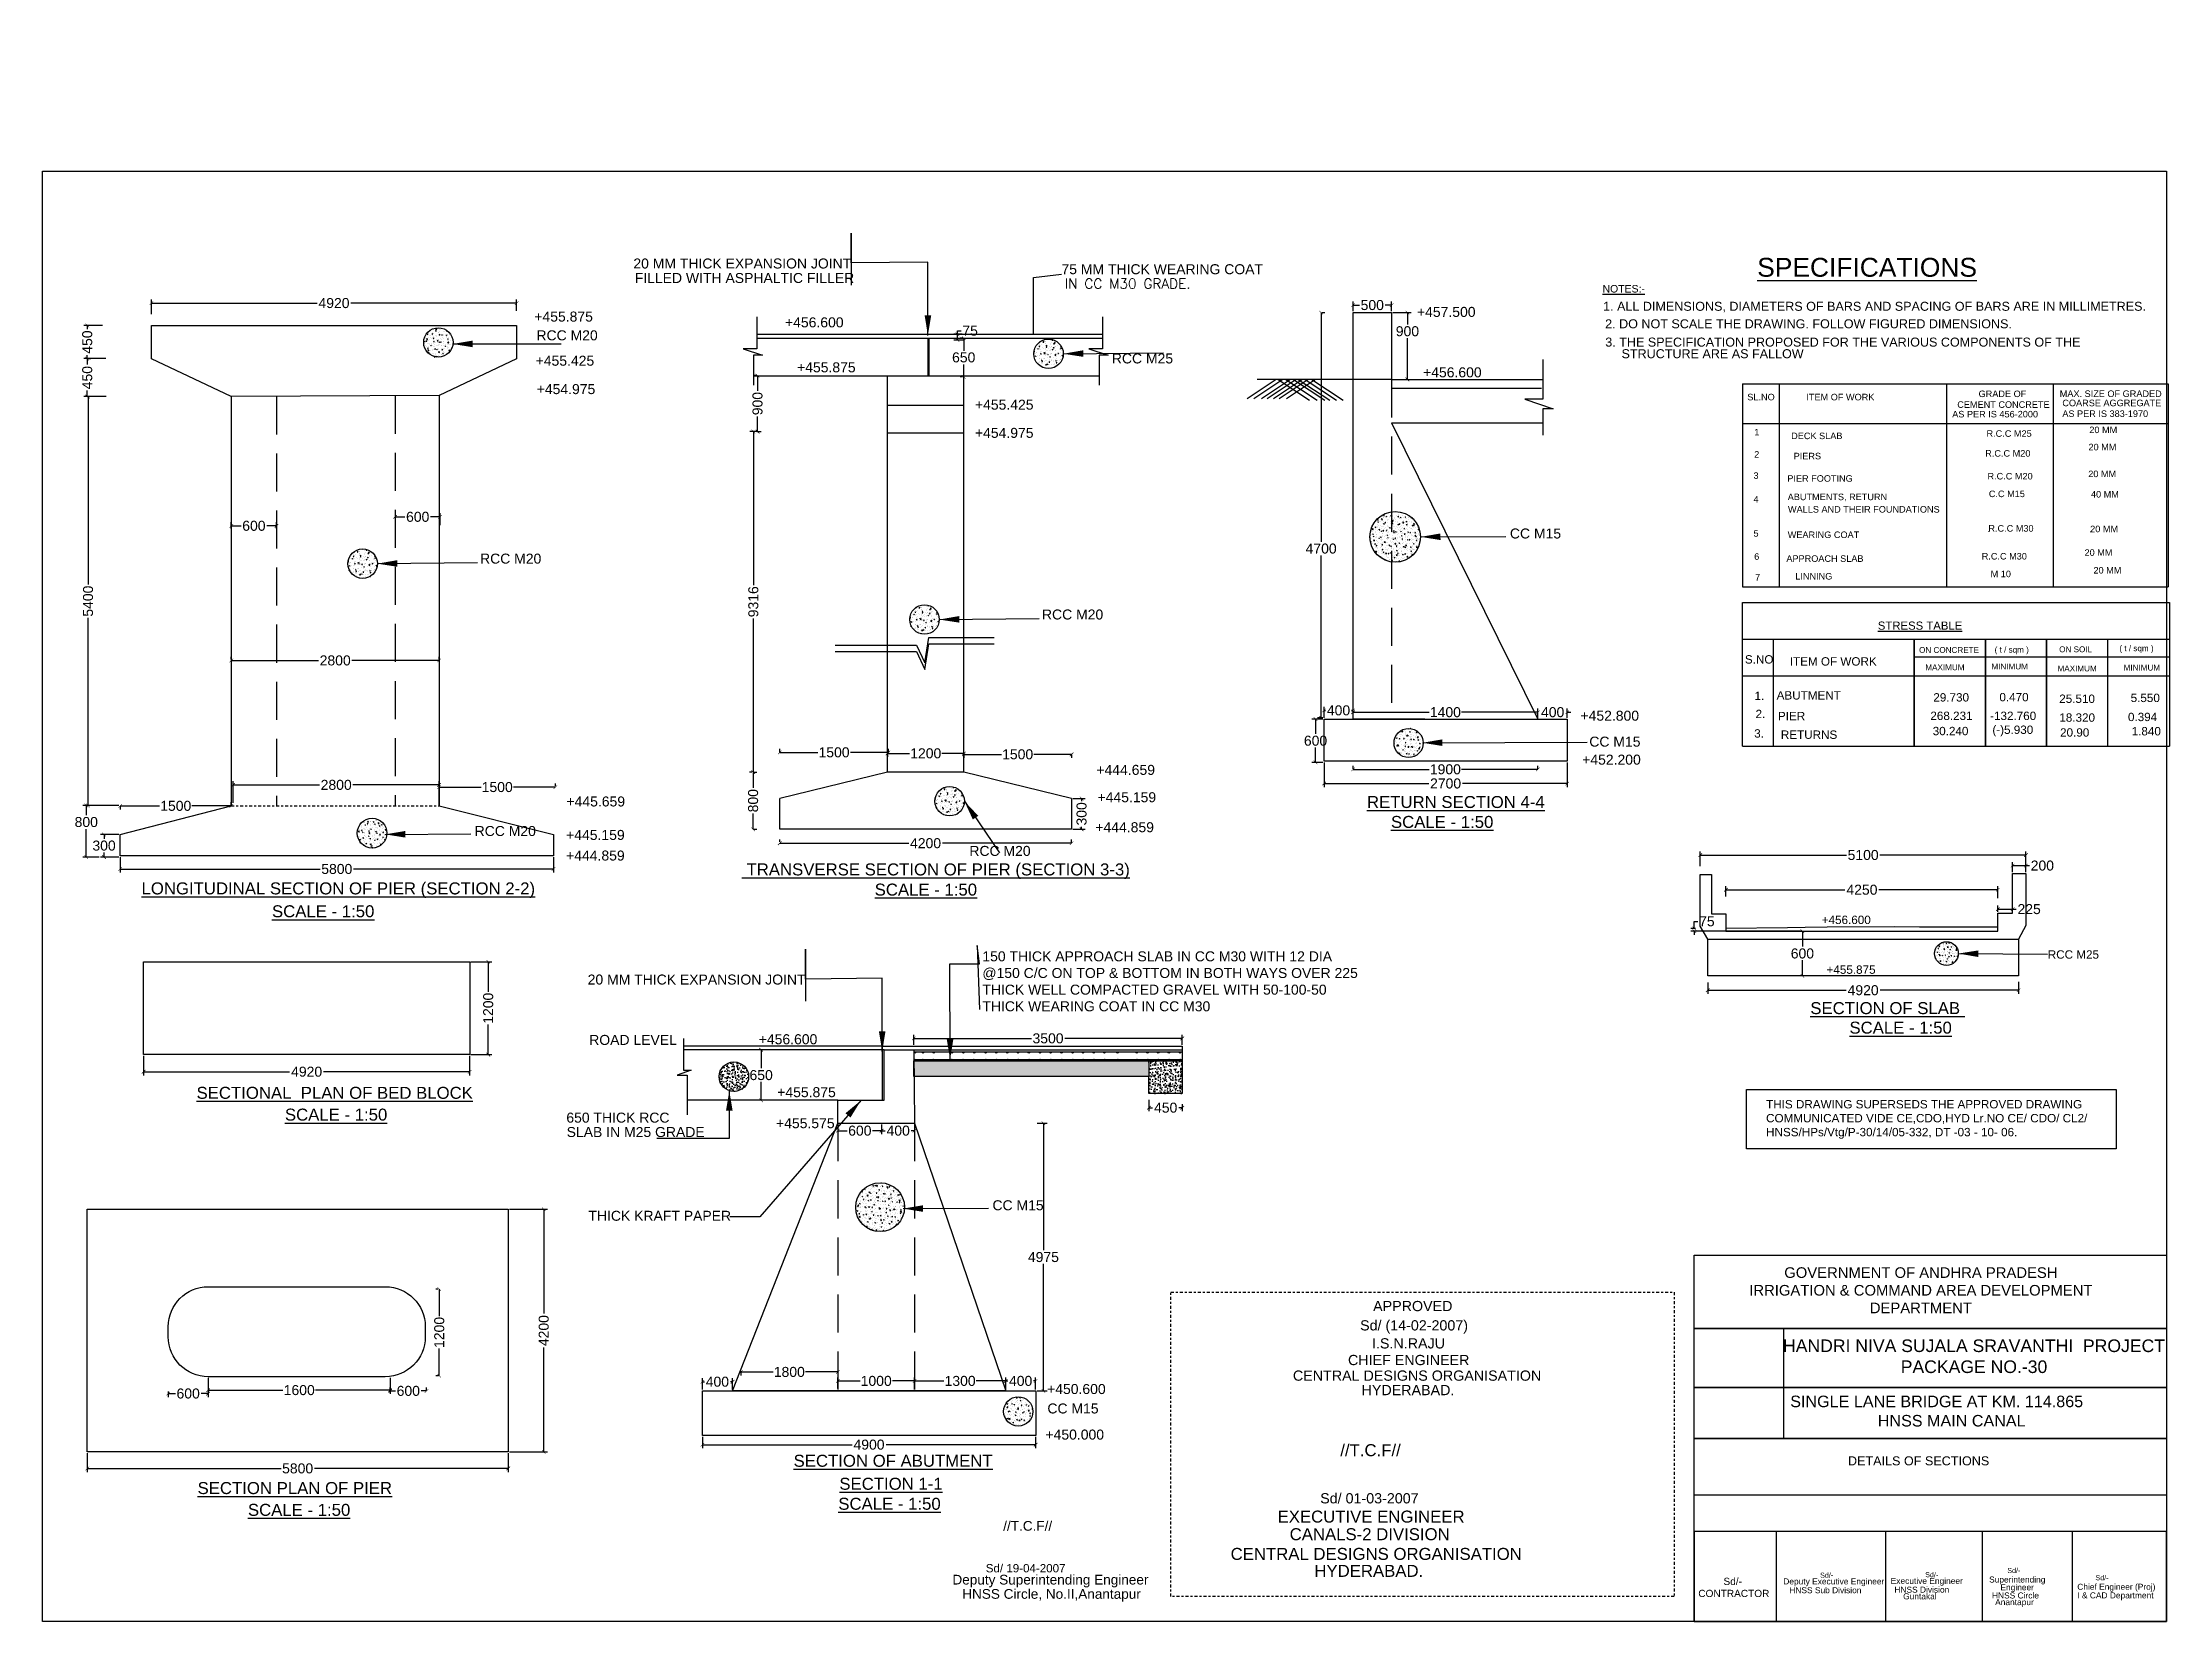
# Model space of a CAD drawing. Header units: inches. Extents: x 409 to 17534, y 400 to 10656.
# Drawn here: x 409.3 to 515.8, y 399.8 to 478.9 of the extents above; entities that cross this region are included whole.
import ezdxf

# ---------------------------------------------------------------- set-up
doc = ezdxf.new("R2010")
doc.units = ezdxf.units.IN
doc.header["$LTSCALE"] = 15
doc.header["$MEASUREMENT"] = 0
doc.linetypes.add('DASHDOT', pattern=[1, 0.5, -0.25, 0, -0.25])
doc.linetypes.add('HIDDEN', pattern=[9.525, 6.35, -3.175])
for name, color, linetype in [('DIMENSION', 255, 'Continuous'), ('DRAWING', 7, 'Continuous'), ('HATCH', 7, 'Continuous'), ('TEXT', 255, 'Continuous')]:
    doc.layers.add(name, color=color, linetype=linetype)
doc.styles.add('section', font='complex.shx', dxfattribs={"height": 2})
doc.styles.get("Standard").update_dxf_attribs({"font": 'arial.ttf'})
doc.styles.add('TIMES NEW ROMAN', font='times.ttf')
doc.dimstyles.new('dig', dxfattribs={"dimtxt": 0.1875, "dimasz": 0.18, "dimexe": 0.18, "dimexo": 0.0625, "dimgap": 0.09, "dimtad": 0, "dimtih": 1, "dimtoh": 1, "dimdec": 4, "dimzin": 0, "dimdsep": 46, "dimtxsty": 'Standard', "dimblk": 'ARCHTICK', "dimcen": 0.09, "dimadec": 0, "dimazin": 0, "dimtfac": 1, "dimtdec": 4, "dimtofl": 0, "dimtmove": 0, "dimatfit": 3, "dimldrblk": 'ARCHTICK', "dimfxl": 1, "dimtolj": 1, "dimtzin": 0, "dimarcsym": 0})
doc.dimstyles.new('ISO-25', dxfattribs={"dimtxt": 0.636364, "dimasz": 1, "dimexe": 1.25, "dimexo": 0.625, "dimtad": 0, "dimtih": 1, "dimtoh": 1, "dimlfac": 100, "dimtxsty": 'TIMES NEW ROMAN', "dimcen": 2.5, "dimadec": 0, "dimazin": 0, "dimtfac": 1, "dimtmove": 0, "dimatfit": 3, "dimfxl": 1, "dimarcsym": 0})
doc.dimstyles.get("Standard").update_dxf_attribs({"dimtxt": 0.18, "dimasz": 0.18, "dimexe": 0.18, "dimexo": 0.0625, "dimgap": 0.09, "dimtad": 0, "dimtih": 1, "dimtoh": 1, "dimdec": 4, "dimzin": 0, "dimdsep": 46, "dimtxsty": 'Standard', "dimcen": 0.09, "dimadec": 0, "dimazin": 0, "dimtfac": 1, "dimtdec": 4, "dimtofl": 0, "dimtmove": 0, "dimatfit": 3, "dimfxl": 1, "dimtolj": 1, "dimtzin": 0, "dimarcsym": 0})
pattern_1 = [(50, (103.7233, 123.4435), (0.3586301, -0.03137607), [0.0375, -0.4125]), (355, (103.7233, 123.4435), (-0.06937567, 0.37609607), [0.03, -0.33]), (100.4514, (103.7532, 123.44087), (0.2892547, 0.34471977), [0.0318701, -0.35057106]), (46.1842, (103.7233, 123.5435), (0.53362052, -0.0827595), [0.05625, -0.61875]), (96.6356, (103.76777, 123.5366), (0.46733135, 0.48705894), [0.04780514, -0.5258565]), (351.1842, (103.7233, 123.5435), (0.467331, 0.4870593), [0.045, -0.495]), (21, (103.7733, 123.5185), (0.29845353, -0.20130945), [0.0375, -0.4125]), (326, (103.7733, 123.5185), (0.12165767, 0.36257502), [0.03, -0.33]), (71.4514, (103.79817, 123.5017), (0.42011131, 0.16126525), [0.0318701, -0.35057106]), (37.5, (103.7233, 123.44349), (0.006079928, 0.166446927), [0, -0.326, 0, -0.335, 0, -0.33125]), (7.5, (103.7233, 123.44349), (0.13153477, 0.197205856), [0, -0.191, 0, -0.3185, 0, -0.12625]), (327.5, (103.6118, 123.44349), (0.266911218, -0.011277436), [0, -0.125, 0, -0.39, 0, -0.5175]), (317.5, (103.5618, 123.44349), (0.29159308, 0.05005249), [0, -0.1625, 0, -0.259, 0, -0.3675])]

msp = doc.modelspace()

# ---------------------------------------------------------------- texts
at = {"insert": (460.45398, 467.05555), "char_height": 0.5, "width": 7.85, "attachment_point": 1, "style": 'section'}
msp.add_mtext('IN CC M30 GRADE.', dxfattribs=at)
at = {"layer": 'DIMENSION', "ltscale": 0.02}
for s, p in [('%%URETURN SECTION 4-4', (475.58583, 440.55445)), ('%%USCALE - 1:50', (476.78633, 439.55673)), ('%%U TRANSVERSE SECTION OF PIER (SECTION 3-3)', (444.29555, 437.17955)), ('%%ULONGITUDINAL SECTION OF PIER (SECTION 2-2)', (414.24628, 436.22997)), ('%%USCALE - 1:50', (450.94301, 436.16912)), ('%%USECTION OF SLAB ', (497.77563, 430.23635)), ('%%USCALE - 1:50', (499.73483, 429.25785)), ('%%USECTIONAL  PLAN OF BED BLOCK', (416.99974, 425.99519)), ('%%USCALE - 1:50', (421.42335, 424.90414)), ('%%USECTION OF ABUTMENT', (446.88489, 407.57491)), ('%%USECTION PLAN OF PIER', (417.05187, 406.20875)), ('%%USECTION 1-1', (449.17573, 406.42353)), ('%%USCALE - 1:50', (419.57151, 405.1177)), ('%%USCALE - 1:50', (449.12365, 405.42252))]:
    msp.add_text(s, height=0.6, dxfattribs=at).set_placement(p)
at = {"layer": 'DIMENSION', "insert": (449.96203, 478.8763), "char_height": 0.2, "width": 4.8879152, "attachment_point": 1}
msp.add_mtext('\\P ', dxfattribs=at)
at = {"layer": 'TEXT'}
for s, height, p in [('20 MM THICK EXPANSION JOINT', 0.5, (438.8647, 467.56396)), ('75 MM THICK WEARING COAT ', 0.5, (460.2927, 467.27854)), ('%%USPECIFICATIONS', 0.945, (495.11786, 467.1508)), ('FILLED WITH ASPHALTIC FILLER', 0.5, (438.93533, 466.83867)), ('%%UNOTES:-', 0.375, (487.37423, 466.36171)), ('1. ALL DIMENSIONS, DIAMETERS OF BARS AND SPACING OF BARS ARE IN MILLIMETRES.', 0.45, (487.40398, 465.44692)), ('2. DO NOT SCALE THE DRAWING. FOLLOW FIGURED DIMENSIONS. ', 0.45, (487.50698, 464.571)), ('3. THE SPECIFICATION PROPOSED FOR THE VARIOUS COMPONENTS OF THE ', 0.45, (487.5124, 463.65448)), ('SL.NO', 0.327215, (494.62234, 460.96328)), ('ITEM OF WORK', 0.3272147, (497.58035, 460.96328)), ('GRADE OF', 0.327215, (506.19861, 461.12553)), ('MAX. SIZE OF GRADED', 0.3272147, (510.26062, 461.13197)), ('COARSE AGGREGATE', 0.3272147, (510.39152, 460.66839)), ('AS PER IS 456-2000', 0.3272147, (504.88012, 460.10775)), ('CEMENT CONCRETE', 0.3272147, (505.13267, 460.58806)), ('AS PER IS 383-1970', 0.3272147, (510.39152, 460.13161)), ('1', 0.32721, (494.96753, 459.2073)), ('DECK SLAB', 0.327215, (496.81809, 459.02081)), ('R.C.C M25', 0.327215, (506.59645, 459.13771)), ('20 MM', 0.327215, (511.74316, 459.32239)), ('2', 0.32721, (494.9667, 458.09388)), ('PIERS', 0.327215, (496.94281, 458.01007)), ('R.C.C M20', 0.327215, (506.53262, 458.14524)), ('20 MM', 0.327215, (511.69985, 458.46033)), ('3', 0.32721, (494.93219, 457.03281)), ('PIER FOOTING', 0.3272147, (496.62503, 456.88905)), ('R.C.C M20', 0.327215, (506.64498, 457.00214)), ('20 MM', 0.327215, (511.68816, 457.11785)), ('4', 0.32721, (494.93219, 455.84236)), ('ABUTMENTS, RETURN ', 0.3272147, (496.64453, 455.96574)), ('WALLS AND THEIR FOUNDATIONS', 0.3272147, (496.65774, 455.34322)), ('C.C M15', 0.327215, (506.71221, 456.11791)), ('40 MM', 0.327215, (511.82441, 456.09567)), ('R.C.C M30', 0.327215, (506.6902, 454.38925)), ('20 MM', 0.327215, (511.78512, 454.36037)), ('5', 0.32721, (494.93219, 454.1365)), ('WEARING COAT', 0.3272147, (496.64493, 454.06992)), ('-', 0.32721, (506.64498, 454.275)), ('-', 0.32721, (511.75718, 454.25277)), ('6', 0.32721, (494.9667, 452.97934)), ('APPROACH SLAB', 0.3272147, (496.57751, 452.87766)), ('R.C.C M30', 0.327215, (506.35587, 452.99455)), ('20 MM', 0.327215, (511.50258, 453.17923)), ('20 MM', 0.327215, (511.94965, 452.29364)), ('7', 0.32721, (495.01131, 451.93927)), ('LINNING', 0.327215, (497.02457, 451.99207)), ('M 10', 0.327215, (506.80293, 452.10897)), ('%%USTRESS TABLE', 0.4066665, (501.15409, 449.48211)), ('S.NO', 0.418286, (494.50185, 447.78559)), ('ON CONCRETE', 0.2904761, (503.22028, 448.32063)), ('( t / sqm )', 0.2904761, (507.00127, 448.33518)), ('ON SOIL', 0.290476, (510.23404, 448.35383)), ('( t / sqm )', 0.2904761, (513.24755, 448.40567)), ('ITEM OF WORK', 0.4182855, (496.74865, 447.68494)), ('MAXIMUM', 0.290476, (503.53297, 447.45254)), ('MINIMUM', 0.290476, (506.84138, 447.49328)), ('MAXIMUM', 0.290476, (510.15039, 447.3954)), ('MINIMUM', 0.290476, (513.4588, 447.43613)), ('1.', 0.418286, (494.98401, 445.95938)), ('ABUTMENT ', 0.418286, (496.09148, 445.98432)), ('29.730', 0.418286, (503.93369, 445.88434)), ('0.470', 0.418286, (507.24062, 445.89634)), ('25.510', 0.418286, (510.23529, 445.81495)), ('5.550', 0.418286, (513.80978, 445.85863)), ('2.', 0.418286, (495.03426, 445.05409)), ('PIER ', 0.418286, (496.1554, 444.94815)), ('268.231', 0.418286, (503.78553, 444.96072)), ('-132.760', 0.418286, (506.77479, 444.95911)), ('18.320', 0.418286, (510.24023, 444.87351)), ('0.394', 0.418286, (513.67554, 444.90452)), ('3.', 0.418286, (494.96745, 444.07925)), ('RETURNS ', 0.418286, (496.30151, 444.01646)), ('30.240', 0.418286, (503.90265, 444.19823)), ('(-)5.930', 0.418286, (506.88889, 444.26362)), ('20.90', 0.418286, (510.27825, 444.12754)), ('1.840', 0.418286, (513.85998, 444.18889)), ('%%USCALE - 1:50', 0.6, (420.77579, 435.08407)), ('20 MM THICK EXPANSION JOINT', 0.5, (436.5773, 431.71665)), ('ROAD LEVEL', 0.5, (436.65514, 428.69367)), ('650 THICK RCC ', 0.5, (435.51038, 424.80371)), (' APPROVED', 0.511659, (475.69327, 415.36475)), ('Sd/ (14-02-2007)', 0.5116594, (475.23979, 414.39869)), ('CHIEF ENGINEER', 0.5116594, (474.636, 412.66327)), ('I.S.N.RAJU', 0.511659, (475.8372, 413.49761)), ('CENTRAL DESIGNS ORGANISATION', 0.5116594, (471.87838, 411.8821)), ('HYDERABAD.', 0.511659, (475.31456, 411.15827)), ('SINGLE LANE BRIDGE AT KM. 114.865', 0.5775, (496.77204, 410.55746)), ('//T.C.F//', 0.6, (474.25007, 408.10521)), ('Sd/ 01-03-2007', 0.5116594, (473.24309, 405.74107)), ('//T.C.F//', 0.485887, (457.37764, 404.37259)), ('EXECUTIVE ENGINEER', 0.6, (471.11105, 404.78009)), ('CENTRAL DESIGNS ORGANISATION', 0.6, (468.76008, 402.91237)), ('CANALS-2 DIVISION', 0.6, (471.71504, 403.89805)), ('Sd/ 19-04-2007', 0.4143481, (456.50409, 402.28923)), ('HYDERABAD.', 0.6, (472.95214, 402.06357)), ('Sd/-', 0.25583, (507.63538, 402.25345)), ('Deputy Superintending Engineer', 0.4858874, (454.83563, 401.67987)), ('HNSS Circle, No.II,Anantapur', 0.4858874, (455.32475, 400.96559)), ('Deputy Executive Engineer', 0.3, (496.42353, 401.68596)), ('HNSS Sub Division', 0.3, (496.72553, 401.24494)), ('Sd/-', 0.25583, (498.26688, 402.01793)), (' Executive Engineer', 0.3, (501.683, 401.71263)), ('HNSS Division', 0.3, (501.985, 401.27161)), ('Sd/-', 0.25583, (503.52635, 402.0446)), ('Superintending ', 0.3, (506.72579, 401.77922)), ('Chief Engineer (Proj)', 0.3, (511.13851, 401.41641)), ('Sd/-', 0.25583, (512.04811, 401.89064)), ('Guntakal', 0.3, (502.42241, 400.93778)), ('HNSS Circle', 0.3, (506.86986, 400.98162)), ('Anantapur', 0.3, (507.0288, 400.64778)), ('I & CAD Department', 0.3, (511.1386, 400.98632))]:
    msp.add_text(s, height=height, dxfattribs=at).set_placement(p)
for s, insert, char_height, width, attachment_point in [('+455.875', (433.9071, 465.40702), 0.5, 3.3849522, 1), ('+457.500', (478.0875, 465.63994), 0.5, 2.9043861, 1), ('RCC M20', (434.01426, 464.46771), 0.5, 3.3849522, 1), ('+456.600', (446.45442, 465.1175), 0.5, 3.3849522, 1), ('+455.425', (433.9731, 463.19641), 0.5, 3.3849522, 1), ('RCC M25', (462.81539, 463.31042), 0.5, 3.3849522, 1), ('STRUCTURE ARE AS FALLOW', (488.32685, 463.52278), 0.45, 9.535411, 1), ('+455.875', (447.05788, 462.86631), 0.5, 3.3849522, 1), ('+456.600', (478.39209, 462.61505), 0.5, 2.9043861, 1), ('+454.975', (434.02665, 461.77554), 0.5, 3.3849522, 1), ('+455.425', (455.96266, 460.99533), 0.5, 3.3849522, 1), ('+454.975', (455.96266, 459.58584), 0.5, 3.3849522, 1), ('CC M15', (482.74027, 454.54673), 0.5, 2.9043861, 1), ('RCC M20', (431.19155, 453.2895), 0.5, 3.3849522, 1), ('RCC M20', (459.31666, 450.49206), 0.5, 3.3849522, 1), ('+452.800', (486.27168, 445.42501), 0.5, 2.9043861, 1), ('CC M15', (486.71456, 444.12712), 0.5, 2.9043861, 1), ('+452.200', (486.35718, 443.22691), 0.5, 2.9043861, 1), ('+444.659', (462.04172, 442.71412), 0.5, 3.3849522, 1), ('+445.659', (435.51658, 441.13201), 0.5, 2.9043861, 1), ('+445.159', (462.0984, 441.34379), 0.5, 3.3849522, 1), ('+444.859', (461.98939, 439.84235), 0.5, 3.3849522, 1), ('RCC M20', (430.92066, 439.65271), 0.5, 3.1541555, 1), ('+445.159', (435.49815, 439.45655), 0.5, 2.9043861, 1), ('RCC M20', (455.68304, 438.65618), 0.5, 3.3849522, 1), ('+444.859', (435.49815, 438.42549), 0.5, 2.9043861, 1), ('+456.600', (498.34736, 435.16399), 0.418584, 2.4314571, 1), ('150 THICK APPROACH SLAB IN CC M30 WITH 12 DIA @150 C/C ON TOP & BOTTOM IN BOTH WAYS OVER 225 THICK WELL COMPACTED GRAVEL WITH 50-100-50 THICK WEARING COAT IN CC M30', (456.33391, 433.37814), 0.5, 19.3408304, 1), ('RCC M25', (509.66142, 433.43022), 0.418584, 2.6708725, 1), ('+455.875', (498.58743, 432.67229), 0.418584, 2.4314571, 1), ('+456.600', (445.14084, 429.22882), 0.5, 2.9043861, 1), ('+455.875', (446.06534, 426.57791), 0.5, 2.9043861, 1), ('THIS DRAWING SUPERSEDS THE APPROVED DRAWING COMMUNICATED VIDE CE,CDO,HYD Lr.NO CE/ CDO/ CL2/ HNSS/HPs/Vtg/P-30/14/05-332, DT -03 - 10- 06.', (495.56176, 425.93412), 0.41858365, 16.3282481, 1), ('+455.575', (446.00577, 425.02496), 0.5, 2.9043861, 1), ('SLAB IN M25 GRADE', (435.52532, 424.58249), 0.5, 7.1824011, 1), ('CC M15', (456.83955, 420.91634), 0.5, 2.9043861, 1), ('THICK KRAFT PAPER', (436.61488, 420.38954), 0.5, 7.1824011, 1), ('HANDRI NIVA SUJALA SRAVANTHI  PROJECT\\PPACKAGE NO.-30', (505.97003, 413.94807), 0.63, 27, 2), ('+450.600', (459.57354, 411.71588), 0.5, 2.9043861, 1), ('CC M15', (459.58974, 410.74313), 0.5, 2.9043861, 1), (' HNSS MAIN CANAL', (500.92994, 410.16819), 0.5775, 7.9718045, 1), ('+450.000', (459.4915, 409.43577), 0.5, 2.9043861, 1), ('Engineer', (507.2927, 401.68907), 0.3, 1.7327149, 1)]:
    msp.add_mtext(s, dxfattribs=dict(at, insert=insert, char_height=char_height, width=width, attachment_point=attachment_point))
at = {"layer": 'TEXT', "color": 7}
for s, insert, char_height, width, attachment_point in [('GOVERNMENT OF ANDHRA PRADESH\\PIRRIGATION & COMMAND AREA DEVELOPMENT DEPARTMENT', (503.30979, 416.41078), 0.5308065, 20.4019406, 5), ('DETAILS OF SECTIONS ', (499.6604, 408.0966), 0.4511855, 7.0462068, 1), ('         Sd/-\\PCONTRACTOR', (492.16904, 401.53265), 0.3609484, 5.373782, 4)]:
    msp.add_mtext(s, dxfattribs=dict(at, insert=insert, char_height=char_height, width=width, attachment_point=attachment_point))

# ---------------------------------------------------------------- blocks, each defined once
blk = doc.blocks.new('_ArchTick')
at = {"color": 0, "linetype": 'ByBlock', "const_width": 0.15}
blk.add_lwpolyline([(-0.5, -0.5), (0.5, 0.5)], dxfattribs=at)
blk = doc.blocks.new('*D12')
at = {"layer": 'Defpoints', "color": 0, "ltscale": 0.02, "transparency": 16777216}
for p in [(413.18, 438.17), (434.87, 438.17), (434.87, 437.5)]:
    blk.add_point(p, dxfattribs=at)
at = {"layer": 'DIMENSION', "color": 0, "lineweight": -2, "ltscale": 0.02, "transparency": 16777216}
for p, q in [((413.18, 438.1), (413.18, 437.32)), ((434.87, 438.1), (434.87, 437.32)), ((413.18, 437.5), (423.18, 437.5)), ((434.87, 437.5), (424.86, 437.5))]:
    blk.add_line(p, q, dxfattribs=at)
at = {"layer": 'DIMENSION', "color": 0, "lineweight": -2, "ltscale": 0.02, "transparency": 16777216, "xscale": 0.18, "yscale": 0.18, "zscale": 0.18, "rotation": 180}
blk.add_blockref('_ArchTick', (413.18, 437.5), dxfattribs=at)
at = {"layer": 'DIMENSION', "color": 0, "lineweight": -2, "ltscale": 0.02, "transparency": 16777216, "xscale": 0.18, "yscale": 0.18, "zscale": 0.18}
blk.add_blockref('_ArchTick', (434.87, 437.5), dxfattribs=at)
at = {"layer": 'DIMENSION', "color": 0, "ltscale": 0.02, "transparency": 16777216, "insert": (424.02, 437.5), "char_height": 0.5, "attachment_point": 5}
blk.add_mtext('\\A1;5800', dxfattribs=at)
blk = doc.blocks.new('*D13')
at = {"layer": 'Defpoints', "color": 0, "ltscale": 0.02, "transparency": 16777216}
for p in [(412.37, 439.23), (413.18, 439.23), (413.18, 438.1)]:
    blk.add_point(p, dxfattribs=at)
at = {"layer": 'DIMENSION', "color": 0, "lineweight": -2, "ltscale": 0.02, "transparency": 16777216}
for p, q in [((413.11, 439.23), (412.19, 439.23)), ((412.37, 439.23), (412.37, 439.01)), ((413.11, 438.1), (412.19, 438.1)), ((412.37, 438.1), (412.37, 438.32))]:
    blk.add_line(p, q, dxfattribs=at)
at = {"layer": 'DIMENSION', "color": 0, "lineweight": -2, "ltscale": 0.02, "transparency": 16777216, "xscale": 0.18, "yscale": 0.18, "zscale": 0.18}
for p, rotation in [((412.37, 439.23), 90), ((412.37, 438.1), 270)]:
    blk.add_blockref('_ArchTick', p, dxfattribs=dict(at, rotation=rotation))
at = {"layer": 'DIMENSION', "color": 0, "ltscale": 0.02, "transparency": 16777216, "insert": (412.37, 438.67), "char_height": 0.5, "attachment_point": 5}
blk.add_mtext('\\A1;300 ', dxfattribs=at)
blk = doc.blocks.new('*D14')
at = {"layer": 'Defpoints', "color": 0, "ltscale": 0.02, "transparency": 16777216}
for p in [(411.48, 440.68), (413.18, 440.68), (412.19, 438.1)]:
    blk.add_point(p, dxfattribs=at)
at = {"layer": 'DIMENSION', "color": 0, "lineweight": -2, "ltscale": 0.02, "transparency": 16777216}
for p, q in [((413.11, 440.68), (411.3, 440.68)), ((411.48, 440.68), (411.48, 440.19)), ((411.48, 438.1), (411.48, 439.5)), ((412.13, 438.1), (411.3, 438.1))]:
    blk.add_line(p, q, dxfattribs=at)
at = {"layer": 'DIMENSION', "color": 0, "lineweight": -2, "ltscale": 0.02, "transparency": 16777216, "xscale": 0.18, "yscale": 0.18, "zscale": 0.18}
for p, rotation in [((411.48, 440.68), 90), ((411.48, 438.1), 270)]:
    blk.add_blockref('_ArchTick', p, dxfattribs=dict(at, rotation=rotation))
at = {"layer": 'DIMENSION', "color": 0, "ltscale": 0.02, "transparency": 16777216, "insert": (411.48, 439.85), "char_height": 0.5, "attachment_point": 5}
blk.add_mtext('\\A1;800', dxfattribs=at)
blk = doc.blocks.new('*D15')
at = {"layer": 'Defpoints', "color": 0, "ltscale": 0.02, "transparency": 16777216}
for p in [(418.74, 447.94), (429.14, 447.94), (429.14, 447.94)]:
    blk.add_point(p, dxfattribs=at)
at = {"layer": 'DIMENSION', "color": 0, "lineweight": -2, "ltscale": 0.02, "transparency": 16777216}
for p, q in [((418.74, 448), (418.74, 448.12)), ((418.74, 447.94), (423.1, 447.94)), ((429.14, 447.94), (424.78, 447.94)), ((429.14, 448), (429.14, 448.12))]:
    blk.add_line(p, q, dxfattribs=at)
at = {"layer": 'DIMENSION', "color": 0, "lineweight": -2, "ltscale": 0.02, "transparency": 16777216, "xscale": 0.18, "yscale": 0.18, "zscale": 0.18, "rotation": 180}
blk.add_blockref('_ArchTick', (418.74, 447.94), dxfattribs=at)
at = {"layer": 'DIMENSION', "color": 0, "lineweight": -2, "ltscale": 0.02, "transparency": 16777216, "xscale": 0.18, "yscale": 0.18, "zscale": 0.18}
blk.add_blockref('_ArchTick', (429.14, 447.94), dxfattribs=at)
at = {"layer": 'DIMENSION', "color": 0, "ltscale": 0.02, "transparency": 16777216, "insert": (423.94, 447.94), "char_height": 0.5, "attachment_point": 5}
blk.add_mtext('\\A1;2800', dxfattribs=at)
blk = doc.blocks.new('*D16')
at = {"layer": 'Defpoints', "color": 0, "ltscale": 0.02, "transparency": 16777216}
for p in [(421, 454.68), (418.74, 454.49), (421, 454.49)]:
    blk.add_point(p, dxfattribs=at)
at = {"layer": 'DIMENSION', "color": 0, "lineweight": -2, "ltscale": 0.02, "transparency": 16777216}
for p, q in [((418.74, 454.55), (418.74, 454.86)), ((418.74, 454.68), (419.23, 454.68)), ((421, 454.68), (420.51, 454.68)), ((421, 454.55), (421, 454.86))]:
    blk.add_line(p, q, dxfattribs=at)
at = {"layer": 'DIMENSION', "color": 0, "lineweight": -2, "ltscale": 0.02, "transparency": 16777216, "xscale": 0.18, "yscale": 0.18, "zscale": 0.18, "rotation": 180}
blk.add_blockref('_ArchTick', (418.74, 454.68), dxfattribs=at)
at = {"layer": 'DIMENSION', "color": 0, "lineweight": -2, "ltscale": 0.02, "transparency": 16777216, "xscale": 0.18, "yscale": 0.18, "zscale": 0.18}
blk.add_blockref('_ArchTick', (421, 454.68), dxfattribs=at)
at = {"layer": 'DIMENSION', "color": 0, "ltscale": 0.02, "transparency": 16777216, "insert": (419.87, 454.68), "char_height": 0.5, "attachment_point": 5}
blk.add_mtext('\\A1;600', dxfattribs=at)
blk = doc.blocks.new('*D17')
at = {"layer": 'Defpoints', "color": 0, "ltscale": 0.02, "transparency": 16777216}
for p in [(411.57, 461.15), (412.55, 461.15), (412.36, 440.68)]:
    blk.add_point(p, dxfattribs=at)
at = {"layer": 'DIMENSION', "color": 0, "lineweight": -2, "ltscale": 0.02, "transparency": 16777216}
for p, q in [((412.48, 461.15), (411.39, 461.15)), ((411.57, 461.15), (411.57, 451.75)), ((411.57, 440.68), (411.57, 450.08)), ((412.3, 440.68), (411.39, 440.68))]:
    blk.add_line(p, q, dxfattribs=at)
at = {"layer": 'DIMENSION', "color": 0, "lineweight": -2, "ltscale": 0.02, "transparency": 16777216, "xscale": 0.18, "yscale": 0.18, "zscale": 0.18}
for p, rotation in [((411.57, 461.15), 90), ((411.57, 440.68), 270)]:
    blk.add_blockref('_ArchTick', p, dxfattribs=dict(at, rotation=rotation))
at = {"layer": 'DIMENSION', "color": 0, "ltscale": 0.02, "transparency": 16777216, "insert": (411.57, 450.91), "char_height": 0.5, "attachment_point": 5, "rotation": 90}
blk.add_mtext('\\A1;5400', dxfattribs=at)
blk = doc.blocks.new('*D18')
at = {"layer": 'Defpoints', "color": 0, "ltscale": 0.02, "transparency": 16777216}
for p in [(411.53, 463.05), (412.52, 463.05), (411.57, 461.15)]:
    blk.add_point(p, dxfattribs=at)
at = {"layer": 'DIMENSION', "color": 0, "lineweight": -2, "ltscale": 0.02, "transparency": 16777216}
for p, q in [((412.46, 463.05), (411.35, 463.05)), ((411.53, 463.05), (411.53, 462.75)), ((411.5, 461.15), (411.35, 461.15)), ((411.53, 461.15), (411.53, 461.45))]:
    blk.add_line(p, q, dxfattribs=at)
at = {"layer": 'DIMENSION', "color": 0, "lineweight": -2, "ltscale": 0.02, "transparency": 16777216, "xscale": 0.18, "yscale": 0.18, "zscale": 0.18}
for p, rotation in [((411.53, 463.05), 90), ((411.53, 461.15), 270)]:
    blk.add_blockref('_ArchTick', p, dxfattribs=dict(at, rotation=rotation))
at = {"layer": 'DIMENSION', "color": 0, "ltscale": 0.02, "transparency": 16777216, "insert": (411.53, 462.1), "char_height": 0.5, "attachment_point": 5, "rotation": 90}
blk.add_mtext('\\A1;450', dxfattribs=at)
blk = doc.blocks.new('*D19')
at = {"layer": 'Defpoints', "color": 0, "ltscale": 0.02, "transparency": 16777216}
for p in [(411.53, 464.71), (412.35, 464.71), (411.53, 463.05)]:
    blk.add_point(p, dxfattribs=at)
at = {"layer": 'DIMENSION', "color": 0, "lineweight": -2, "ltscale": 0.02, "transparency": 16777216}
for p, q in [((412.29, 464.71), (411.35, 464.71)), ((411.53, 464.71), (411.53, 464.53)), ((411.53, 463.05), (411.53, 463.22)), ((411.59, 463.05), (411.71, 463.05))]:
    blk.add_line(p, q, dxfattribs=at)
at = {"layer": 'DIMENSION', "color": 0, "lineweight": -2, "ltscale": 0.02, "transparency": 16777216, "xscale": 0.18, "yscale": 0.18, "zscale": 0.18}
for p, rotation in [((411.53, 464.71), 90), ((411.53, 463.05), 270)]:
    blk.add_blockref('_ArchTick', p, dxfattribs=dict(at, rotation=rotation))
at = {"layer": 'DIMENSION', "color": 0, "ltscale": 0.02, "transparency": 16777216, "insert": (411.53, 463.88), "char_height": 0.5, "attachment_point": 5, "rotation": 90}
blk.add_mtext('\\A1;450', dxfattribs=at)
blk = doc.blocks.new('*D20')
at = {"layer": 'Defpoints', "color": 0, "ltscale": 0.02, "transparency": 16777216}
for p in [(433.02, 465.83), (433.02, 465.39), (414.74, 465.22)]:
    blk.add_point(p, dxfattribs=at)
at = {"layer": 'DIMENSION', "color": 0, "lineweight": -2, "ltscale": 0.02, "transparency": 16777216}
for p, q in [((414.74, 465.28), (414.74, 466.01)), ((414.74, 465.83), (423.03, 465.83)), ((433.02, 465.83), (424.72, 465.83)), ((433.02, 465.45), (433.02, 466.01))]:
    blk.add_line(p, q, dxfattribs=at)
at = {"layer": 'DIMENSION', "color": 0, "lineweight": -2, "ltscale": 0.02, "transparency": 16777216, "xscale": 0.18, "yscale": 0.18, "zscale": 0.18, "rotation": 180}
blk.add_blockref('_ArchTick', (414.74, 465.83), dxfattribs=at)
at = {"layer": 'DIMENSION', "color": 0, "lineweight": -2, "ltscale": 0.02, "transparency": 16777216, "xscale": 0.18, "yscale": 0.18, "zscale": 0.18}
blk.add_blockref('_ArchTick', (433.02, 465.83), dxfattribs=at)
at = {"layer": 'DIMENSION', "color": 0, "ltscale": 0.02, "transparency": 16777216, "insert": (423.88, 465.83), "char_height": 0.5, "attachment_point": 5}
blk.add_mtext('\\A1;4920', dxfattribs=at)
blk = doc.blocks.new('*D40')
at = {"layer": 'Defpoints', "color": 0, "ltscale": 0.02, "transparency": 16777216}
for p in [(426.94, 455.13), (429.19, 455.13), (429.19, 454.65)]:
    blk.add_point(p, dxfattribs=at)
at = {"layer": 'DIMENSION', "color": 0, "lineweight": -2, "ltscale": 0.02, "transparency": 16777216}
for p, q in [((426.94, 455.13), (427.43, 455.13)), ((426.94, 455.07), (426.94, 454.95)), ((429.19, 455.13), (428.71, 455.13)), ((429.19, 454.72), (429.19, 455.31))]:
    blk.add_line(p, q, dxfattribs=at)
at = {"layer": 'DIMENSION', "color": 0, "lineweight": -2, "ltscale": 0.02, "transparency": 16777216, "xscale": 0.18, "yscale": 0.18, "zscale": 0.18, "rotation": 180}
blk.add_blockref('_ArchTick', (426.94, 455.13), dxfattribs=at)
at = {"layer": 'DIMENSION', "color": 0, "lineweight": -2, "ltscale": 0.02, "transparency": 16777216, "xscale": 0.18, "yscale": 0.18, "zscale": 0.18}
blk.add_blockref('_ArchTick', (429.19, 455.13), dxfattribs=at)
at = {"layer": 'DIMENSION', "color": 0, "ltscale": 0.02, "transparency": 16777216, "insert": (428.07, 455.13), "char_height": 0.5, "attachment_point": 5}
blk.add_mtext('\\A1;600', dxfattribs=at)
blk = doc.blocks.new('*D49')
at = {"layer": 'Defpoints', "color": 0, "ltscale": 0.02, "transparency": 16777216}
for p in [(445.1, 462.2), (444.98, 459.4), (445.08, 459.4)]:
    blk.add_point(p, dxfattribs=at)
at = {"layer": 'DIMENSION', "color": 0, "lineweight": -2, "ltscale": 0.02, "transparency": 16777216}
for p, q in [((445.04, 462.2), (444.9, 462.2)), ((445.08, 462.2), (445.08, 461.44)), ((445.08, 459.4), (445.08, 460.16)), ((445.04, 459.4), (445.26, 459.4))]:
    blk.add_line(p, q, dxfattribs=at)
at = {"layer": 'DIMENSION', "color": 0, "lineweight": -2, "ltscale": 0.02, "transparency": 16777216, "xscale": 0.18, "yscale": 0.18, "zscale": 0.18}
for p, rotation in [((445.08, 462.2), 90), ((445.08, 459.4), 270)]:
    blk.add_blockref('_ArchTick', p, dxfattribs=dict(at, rotation=rotation))
at = {"layer": 'DIMENSION', "color": 0, "ltscale": 0.02, "transparency": 16777216, "insert": (445.08, 460.8), "char_height": 0.5, "attachment_point": 5, "rotation": 90}
blk.add_mtext('\\A1;900', dxfattribs=at)
blk = doc.blocks.new('*D45')
at = {"layer": 'Defpoints', "color": 0, "ltscale": 0.02, "transparency": 16777216}
for p in [(444.87, 459.4), (445.08, 459.4), (444.79, 442.35)]:
    blk.add_point(p, dxfattribs=at)
at = {"layer": 'DIMENSION', "color": 0, "lineweight": -2, "ltscale": 0.02, "transparency": 16777216}
for p, q in [((445.02, 459.4), (444.69, 459.4)), ((444.87, 459.4), (444.87, 451.71)), ((444.87, 442.35), (444.87, 450.04)), ((444.86, 442.35), (445.05, 442.35))]:
    blk.add_line(p, q, dxfattribs=at)
at = {"layer": 'DIMENSION', "color": 0, "lineweight": -2, "ltscale": 0.02, "transparency": 16777216, "xscale": 0.18, "yscale": 0.18, "zscale": 0.18}
for p, rotation in [((444.87, 459.4), 90), ((444.87, 442.35), 270)]:
    blk.add_blockref('_ArchTick', p, dxfattribs=dict(at, rotation=rotation))
at = {"layer": 'DIMENSION', "color": 0, "ltscale": 0.02, "transparency": 16777216, "insert": (444.87, 450.88), "char_height": 0.5, "attachment_point": 5, "rotation": 90}
blk.add_mtext('\\A1;9316', dxfattribs=at)
blk = doc.blocks.new('*D46')
at = {"layer": 'Defpoints', "color": 0, "ltscale": 0.02, "transparency": 16777216}
for p in [(444.86, 442.35), (444.86, 442.35), (444.82, 439.49)]:
    blk.add_point(p, dxfattribs=at)
at = {"layer": 'DIMENSION', "color": 0, "lineweight": -2, "ltscale": 0.02, "transparency": 16777216}
for p, q in [((444.79, 442.35), (444.68, 442.35)), ((444.86, 442.35), (444.86, 441.57)), ((444.86, 439.49), (444.86, 440.28)), ((444.88, 439.49), (445.04, 439.49))]:
    blk.add_line(p, q, dxfattribs=at)
at = {"layer": 'DIMENSION', "color": 0, "lineweight": -2, "ltscale": 0.02, "transparency": 16777216, "xscale": 0.18, "yscale": 0.18, "zscale": 0.18}
for p, rotation in [((444.86, 442.35), 90), ((444.86, 439.49), 270)]:
    blk.add_blockref('_ArchTick', p, dxfattribs=dict(at, rotation=rotation))
at = {"layer": 'DIMENSION', "color": 0, "ltscale": 0.02, "transparency": 16777216, "insert": (444.86, 440.92), "char_height": 0.5, "attachment_point": 5, "rotation": 90}
blk.add_mtext('\\A1;800', dxfattribs=at)
blk = doc.blocks.new('*D50')
at = {"layer": 'Defpoints', "color": 0, "ltscale": 0.02, "transparency": 16777216}
for p in [(446.19, 443.29), (451.63, 443.34), (451.63, 443.28)]:
    blk.add_point(p, dxfattribs=at)
at = {"layer": 'DIMENSION', "color": 0, "lineweight": -2, "ltscale": 0.02, "transparency": 16777216}
for p, q in [((446.19, 443.35), (446.19, 443.52)), ((446.19, 443.34), (448.1, 443.34)), ((451.63, 443.34), (449.73, 443.34)), ((451.63, 443.35), (451.63, 443.52))]:
    blk.add_line(p, q, dxfattribs=at)
at = {"layer": 'DIMENSION', "color": 0, "lineweight": -2, "ltscale": 0.02, "transparency": 16777216, "xscale": 0.18, "yscale": 0.18, "zscale": 0.18, "rotation": 180}
blk.add_blockref('_ArchTick', (446.19, 443.34), dxfattribs=at)
at = {"layer": 'DIMENSION', "color": 0, "lineweight": -2, "ltscale": 0.02, "transparency": 16777216, "xscale": 0.18, "yscale": 0.18, "zscale": 0.18}
blk.add_blockref('_ArchTick', (451.63, 443.34), dxfattribs=at)
at = {"layer": 'DIMENSION', "color": 0, "ltscale": 0.02, "transparency": 16777216, "insert": (448.91, 443.34), "char_height": 0.5, "attachment_point": 5}
blk.add_mtext('\\A1;1500', dxfattribs=at)
blk = doc.blocks.new('*D51')
at = {"layer": 'Defpoints', "color": 0, "ltscale": 0.02, "transparency": 16777216}
for p in [(451.59, 443.29), (455.4, 443.29), (455.4, 443.29)]:
    blk.add_point(p, dxfattribs=at)
at = {"layer": 'DIMENSION', "color": 0, "lineweight": -2, "ltscale": 0.02, "transparency": 16777216}
for p, q in [((451.59, 443.29), (452.68, 443.29)), ((451.59, 443.22), (451.59, 443.11)), ((455.4, 443.29), (454.31, 443.29)), ((455.4, 443.35), (455.4, 443.47))]:
    blk.add_line(p, q, dxfattribs=at)
at = {"layer": 'DIMENSION', "color": 0, "lineweight": -2, "ltscale": 0.02, "transparency": 16777216, "xscale": 0.18, "yscale": 0.18, "zscale": 0.18, "rotation": 180}
blk.add_blockref('_ArchTick', (451.59, 443.29), dxfattribs=at)
at = {"layer": 'DIMENSION', "color": 0, "lineweight": -2, "ltscale": 0.02, "transparency": 16777216, "xscale": 0.18, "yscale": 0.18, "zscale": 0.18}
blk.add_blockref('_ArchTick', (455.4, 443.29), dxfattribs=at)
at = {"layer": 'DIMENSION', "color": 0, "ltscale": 0.02, "transparency": 16777216, "insert": (453.5, 443.29), "char_height": 0.5, "attachment_point": 5}
blk.add_mtext('\\A1;1200', dxfattribs=at)
blk = doc.blocks.new('*D47')
at = {"layer": 'Defpoints', "color": 0, "ltscale": 0.02, "transparency": 16777216}
for p in [(455.4, 443.29), (460.8, 443.29), (460.8, 443.24)]:
    blk.add_point(p, dxfattribs=at)
at = {"layer": 'DIMENSION', "color": 0, "lineweight": -2, "ltscale": 0.02, "transparency": 16777216}
for p, q in [((455.4, 443.24), (457.29, 443.24)), ((455.4, 443.22), (455.4, 443.06)), ((460.8, 443.24), (458.91, 443.24)), ((460.8, 443.22), (460.8, 443.06))]:
    blk.add_line(p, q, dxfattribs=at)
at = {"layer": 'DIMENSION', "color": 0, "lineweight": -2, "ltscale": 0.02, "transparency": 16777216, "xscale": 0.18, "yscale": 0.18, "zscale": 0.18, "rotation": 180}
blk.add_blockref('_ArchTick', (455.4, 443.24), dxfattribs=at)
at = {"layer": 'DIMENSION', "color": 0, "lineweight": -2, "ltscale": 0.02, "transparency": 16777216, "xscale": 0.18, "yscale": 0.18, "zscale": 0.18}
blk.add_blockref('_ArchTick', (460.8, 443.24), dxfattribs=at)
at = {"layer": 'DIMENSION', "color": 0, "ltscale": 0.02, "transparency": 16777216, "insert": (458.1, 443.24), "char_height": 0.5, "attachment_point": 5}
blk.add_mtext('\\A1;1500', dxfattribs=at)
blk = doc.blocks.new('*D48')
at = {"layer": 'Defpoints', "color": 0, "ltscale": 0.02, "transparency": 16777216}
for p in [(446.19, 438.79), (460.8, 438.79), (460.8, 438.76)]:
    blk.add_point(p, dxfattribs=at)
at = {"layer": 'DIMENSION', "color": 0, "lineweight": -2, "ltscale": 0.02, "transparency": 16777216}
for p, q in [((446.19, 438.86), (446.19, 438.97)), ((446.19, 438.79), (452.65, 438.79)), ((460.8, 438.79), (454.34, 438.79)), ((460.8, 438.83), (460.8, 438.97))]:
    blk.add_line(p, q, dxfattribs=at)
at = {"layer": 'DIMENSION', "color": 0, "lineweight": -2, "ltscale": 0.02, "transparency": 16777216, "xscale": 0.18, "yscale": 0.18, "zscale": 0.18, "rotation": 180}
blk.add_blockref('_ArchTick', (446.19, 438.79), dxfattribs=at)
at = {"layer": 'DIMENSION', "color": 0, "lineweight": -2, "ltscale": 0.02, "transparency": 16777216, "xscale": 0.18, "yscale": 0.18, "zscale": 0.18}
blk.add_blockref('_ArchTick', (460.8, 438.79), dxfattribs=at)
at = {"layer": 'DIMENSION', "color": 0, "ltscale": 0.02, "transparency": 16777216, "insert": (453.49, 438.79), "char_height": 0.5, "attachment_point": 5}
blk.add_mtext('\\A1;4200', dxfattribs=at)
blk = doc.blocks.new('*D52')
at = {"layer": 'Defpoints', "color": 0, "ltscale": 0.02, "transparency": 16777216}
for p in [(455.4, 464.07), (455.4, 464.07), (455.4, 462.14)]:
    blk.add_point(p, dxfattribs=at)
at = {"layer": 'DIMENSION', "color": 0, "lineweight": -2, "ltscale": 0.02, "transparency": 16777216}
for p, q in [((455.34, 464.07), (455.22, 464.07)), ((455.4, 464.07), (455.4, 463.45)), ((455.34, 462.14), (455.22, 462.14)), ((455.4, 462.14), (455.4, 462.76))]:
    blk.add_line(p, q, dxfattribs=at)
at = {"layer": 'DIMENSION', "color": 0, "lineweight": -2, "ltscale": 0.02, "transparency": 16777216, "xscale": 0.18, "yscale": 0.18, "zscale": 0.18}
for p, rotation in [((455.4, 464.07), 90), ((455.4, 462.14), 270)]:
    blk.add_blockref('_ArchTick', p, dxfattribs=dict(at, rotation=rotation))
at = {"layer": 'DIMENSION', "color": 0, "ltscale": 0.02, "transparency": 16777216, "insert": (455.4, 463.11), "char_height": 0.5, "attachment_point": 5}
blk.add_mtext('\\A1;650', dxfattribs=at)
blk = doc.blocks.new('*D53')
at = {"layer": 'Defpoints', "color": 0, "ltscale": 0.02, "transparency": 16777216}
for p in [(455.09, 464.27), (455.4, 464.27), (455.49, 463.98)]:
    blk.add_point(p, dxfattribs=at)
at = {"layer": 'DIMENSION', "color": 0, "lineweight": -2, "ltscale": 0.02, "transparency": 16777216}
for p, q in [((455.33, 464.27), (454.91, 464.27)), ((455.09, 464.27), (455.09, 464.45)), ((455.09, 464.45), (455.27, 464.45)), ((455.09, 463.98), (455.09, 464.27)), ((455.43, 463.98), (454.91, 463.98))]:
    blk.add_line(p, q, dxfattribs=at)
at = {"layer": 'DIMENSION', "color": 0, "lineweight": -2, "ltscale": 0.02, "transparency": 16777216, "xscale": 0.18, "yscale": 0.18, "zscale": 0.18}
for p, rotation in [((455.09, 464.27), 90), ((455.09, 463.98), 270)]:
    blk.add_blockref('_ArchTick', p, dxfattribs=dict(at, rotation=rotation))
at = {"layer": 'DIMENSION', "color": 0, "ltscale": 0.02, "transparency": 16777216, "insert": (455.72, 464.45), "char_height": 0.5, "attachment_point": 5}
blk.add_mtext('\\A1;75', dxfattribs=at)
blk = doc.blocks.new('*D54')
at = {"layer": 'Defpoints', "color": 0, "ltscale": 0.02, "transparency": 16777216}
for p in [(460.8, 441.03), (461.3, 441.03), (460.8, 439.49)]:
    blk.add_point(p, dxfattribs=at)
at = {"layer": 'DIMENSION', "color": 0, "lineweight": -2, "ltscale": 0.02, "transparency": 16777216}
for p, q in [((460.86, 441.03), (461.48, 441.03)), ((461.3, 441.03), (461.3, 440.9)), ((460.86, 439.49), (461.48, 439.49)), ((461.3, 439.49), (461.3, 439.62))]:
    blk.add_line(p, q, dxfattribs=at)
at = {"layer": 'DIMENSION', "color": 0, "lineweight": -2, "ltscale": 0.02, "transparency": 16777216, "xscale": 0.18, "yscale": 0.18, "zscale": 0.18}
for p, rotation in [((461.3, 441.03), 90), ((461.3, 439.49), 270)]:
    blk.add_blockref('_ArchTick', p, dxfattribs=dict(at, rotation=rotation))
at = {"layer": 'DIMENSION', "color": 0, "ltscale": 0.02, "transparency": 16777216, "insert": (461.3, 440.26), "char_height": 0.5, "attachment_point": 5, "rotation": 90}
blk.add_mtext('\\A1;300', dxfattribs=at)
blk = doc.blocks.new('*D58')
at = {"layer": 'Defpoints', "color": 0, "ltscale": 0.02, "transparency": 16777216}
for p in [(473.44, 442.9), (485.61, 442.9), (485.61, 441.78)]:
    blk.add_point(p, dxfattribs=at)
at = {"layer": 'DIMENSION', "color": 0, "lineweight": -2, "ltscale": 0.02, "transparency": 16777216}
for p, q in [((473.44, 442.84), (473.44, 441.6)), ((485.61, 442.84), (485.61, 441.6)), ((473.44, 441.78), (478.68, 441.78)), ((485.61, 441.78), (480.36, 441.78))]:
    blk.add_line(p, q, dxfattribs=at)
at = {"layer": 'DIMENSION', "color": 0, "lineweight": -2, "ltscale": 0.02, "transparency": 16777216, "xscale": 0.18, "yscale": 0.18, "zscale": 0.18, "rotation": 180}
blk.add_blockref('_ArchTick', (473.44, 441.78), dxfattribs=at)
at = {"layer": 'DIMENSION', "color": 0, "lineweight": -2, "ltscale": 0.02, "transparency": 16777216, "xscale": 0.18, "yscale": 0.18, "zscale": 0.18}
blk.add_blockref('_ArchTick', (485.61, 441.78), dxfattribs=at)
at = {"layer": 'DIMENSION', "color": 0, "ltscale": 0.02, "transparency": 16777216, "insert": (479.52, 441.78), "char_height": 0.5, "attachment_point": 5}
blk.add_mtext('\\A1;2700', dxfattribs=at)
blk = doc.blocks.new('*D59')
at = {"layer": 'Defpoints', "color": 0, "ltscale": 0.02, "transparency": 16777216}
for p in [(474.89, 445.44), (473.44, 445.01), (474.89, 445.01)]:
    blk.add_point(p, dxfattribs=at)
at = {"layer": 'DIMENSION', "color": 0, "lineweight": -2, "ltscale": 0.02, "transparency": 16777216}
for p, q in [((473.44, 445.07), (473.44, 445.62)), ((473.44, 445.44), (473.51, 445.44)), ((474.89, 445.44), (474.81, 445.44)), ((474.89, 445.07), (474.89, 445.62))]:
    blk.add_line(p, q, dxfattribs=at)
at = {"layer": 'DIMENSION', "color": 0, "lineweight": -2, "ltscale": 0.02, "transparency": 16777216, "xscale": 0.18, "yscale": 0.18, "zscale": 0.18, "rotation": 180}
blk.add_blockref('_ArchTick', (473.44, 445.44), dxfattribs=at)
at = {"layer": 'DIMENSION', "color": 0, "lineweight": -2, "ltscale": 0.02, "transparency": 16777216, "xscale": 0.18, "yscale": 0.18, "zscale": 0.18}
blk.add_blockref('_ArchTick', (474.89, 445.44), dxfattribs=at)
at = {"layer": 'DIMENSION', "color": 0, "ltscale": 0.02, "transparency": 16777216, "insert": (474.16, 445.44), "char_height": 0.5, "attachment_point": 5}
blk.add_mtext('\\A1;400', dxfattribs=at)
blk = doc.blocks.new('*D60')
at = {"layer": 'Defpoints', "color": 0, "ltscale": 0.02, "transparency": 16777216}
for p in [(485.61, 445.35), (484.14, 445.01), (485.61, 445.01)]:
    blk.add_point(p, dxfattribs=at)
at = {"layer": 'DIMENSION', "color": 0, "lineweight": -2, "ltscale": 0.02, "transparency": 16777216}
for p, q in [((484.14, 445.35), (483.96, 445.35)), ((484.14, 445.07), (484.14, 445.53)), ((485.61, 445.07), (485.61, 445.53)), ((485.61, 445.35), (485.79, 445.35))]:
    blk.add_line(p, q, dxfattribs=at)
at = {"layer": 'DIMENSION', "color": 0, "lineweight": -2, "ltscale": 0.02, "transparency": 16777216, "xscale": 0.18, "yscale": 0.18, "zscale": 0.18}
blk.add_blockref('_ArchTick', (484.14, 445.35), dxfattribs=at)
at = {"layer": 'DIMENSION', "color": 0, "lineweight": -2, "ltscale": 0.02, "transparency": 16777216, "xscale": 0.18, "yscale": 0.18, "zscale": 0.18, "rotation": 180}
blk.add_blockref('_ArchTick', (485.61, 445.35), dxfattribs=at)
at = {"layer": 'DIMENSION', "color": 0, "ltscale": 0.02, "transparency": 16777216, "insert": (484.88, 445.35), "char_height": 0.5, "attachment_point": 5}
blk.add_mtext('\\A1;400', dxfattribs=at)
blk = doc.blocks.new('*D55')
at = {"layer": 'Defpoints', "color": 0, "ltscale": 0.02, "transparency": 16777216}
for p in [(474.89, 445.07), (484.14, 445.35), (484.14, 445.01)]:
    blk.add_point(p, dxfattribs=at)
at = {"layer": 'DIMENSION', "color": 0, "lineweight": -2, "ltscale": 0.02, "transparency": 16777216}
for p, q in [((474.89, 445.13), (474.89, 445.53)), ((474.89, 445.35), (478.7, 445.35)), ((484.14, 445.35), (480.32, 445.35)), ((484.14, 445.07), (484.14, 445.53))]:
    blk.add_line(p, q, dxfattribs=at)
at = {"layer": 'DIMENSION', "color": 0, "lineweight": -2, "ltscale": 0.02, "transparency": 16777216, "xscale": 0.18, "yscale": 0.18, "zscale": 0.18, "rotation": 180}
blk.add_blockref('_ArchTick', (474.89, 445.35), dxfattribs=at)
at = {"layer": 'DIMENSION', "color": 0, "lineweight": -2, "ltscale": 0.02, "transparency": 16777216, "xscale": 0.18, "yscale": 0.18, "zscale": 0.18}
blk.add_blockref('_ArchTick', (484.14, 445.35), dxfattribs=at)
at = {"layer": 'DIMENSION', "color": 0, "ltscale": 0.02, "transparency": 16777216, "insert": (479.51, 445.35), "char_height": 0.5, "attachment_point": 5}
blk.add_mtext('\\A1;1400', dxfattribs=at)
blk = doc.blocks.new('*D56')
at = {"layer": 'Defpoints', "color": 0, "ltscale": 0.02, "transparency": 16777216}
for p in [(473.28, 465.36), (473.29, 465.36), (473.44, 445.07)]:
    blk.add_point(p, dxfattribs=at)
at = {"layer": 'DIMENSION', "color": 0, "lineweight": -2, "ltscale": 0.02, "transparency": 16777216}
for p, q in [((473.29, 465.36), (473.29, 453.88)), ((473.34, 465.36), (473.47, 465.36)), ((473.29, 445.07), (473.29, 453.19)), ((473.37, 445.07), (473.11, 445.07))]:
    blk.add_line(p, q, dxfattribs=at)
at = {"layer": 'DIMENSION', "color": 0, "lineweight": -2, "ltscale": 0.02, "transparency": 16777216, "xscale": 0.18, "yscale": 0.18, "zscale": 0.18}
for p, rotation in [((473.29, 465.36), 90), ((473.29, 445.07), 270)]:
    blk.add_blockref('_ArchTick', p, dxfattribs=dict(at, rotation=rotation))
at = {"layer": 'DIMENSION', "color": 0, "ltscale": 0.02, "transparency": 16777216, "insert": (473.29, 453.54), "char_height": 0.5, "attachment_point": 5}
blk.add_mtext('\\A1;4700', dxfattribs=at)
blk = doc.blocks.new('*D61')
at = {"layer": 'Defpoints', "color": 0, "ltscale": 0.02, "transparency": 16777216}
for p in [(474.89, 465.36), (476.82, 465.73), (476.82, 465.36)]:
    blk.add_point(p, dxfattribs=at)
at = {"layer": 'DIMENSION', "color": 0, "lineweight": -2, "ltscale": 0.02, "transparency": 16777216}
for p, q in [((474.89, 465.42), (474.89, 465.91)), ((474.89, 465.73), (475.21, 465.73)), ((476.82, 465.73), (476.49, 465.73)), ((476.82, 465.42), (476.82, 465.91))]:
    blk.add_line(p, q, dxfattribs=at)
at = {"layer": 'DIMENSION', "color": 0, "lineweight": -2, "ltscale": 0.02, "transparency": 16777216, "xscale": 0.18, "yscale": 0.18, "zscale": 0.18, "rotation": 180}
blk.add_blockref('_ArchTick', (474.89, 465.73), dxfattribs=at)
at = {"layer": 'DIMENSION', "color": 0, "lineweight": -2, "ltscale": 0.02, "transparency": 16777216, "xscale": 0.18, "yscale": 0.18, "zscale": 0.18}
blk.add_blockref('_ArchTick', (476.82, 465.73), dxfattribs=at)
at = {"layer": 'DIMENSION', "color": 0, "ltscale": 0.02, "transparency": 16777216, "insert": (475.85, 465.73), "char_height": 0.5, "attachment_point": 5}
blk.add_mtext('\\A1;500', dxfattribs=at)
blk = doc.blocks.new('*D57')
at = {"layer": 'Defpoints', "color": 0, "ltscale": 0.02, "transparency": 16777216}
for p in [(473.44, 445.01), (473.01, 442.84), (473.44, 442.84)]:
    blk.add_point(p, dxfattribs=at)
at = {"layer": 'DIMENSION', "color": 0, "lineweight": -2, "ltscale": 0.02, "transparency": 16777216}
for p, q in [((473.37, 445.01), (472.83, 445.01)), ((473.01, 445.01), (473.01, 444.27)), ((473.01, 442.84), (473.01, 443.58)), ((473.37, 442.84), (472.83, 442.84))]:
    blk.add_line(p, q, dxfattribs=at)
at = {"layer": 'DIMENSION', "color": 0, "lineweight": -2, "ltscale": 0.02, "transparency": 16777216, "xscale": 0.18, "yscale": 0.18, "zscale": 0.18}
for p, rotation in [((473.01, 445.01), 90), ((473.01, 442.84), 270)]:
    blk.add_blockref('_ArchTick', p, dxfattribs=dict(at, rotation=rotation))
at = {"layer": 'DIMENSION', "color": 0, "ltscale": 0.02, "transparency": 16777216, "insert": (473.01, 443.92), "char_height": 0.5, "attachment_point": 5}
blk.add_mtext('\\A1;600', dxfattribs=at)
blk = doc.blocks.new('*D62')
at = {"layer": 'Defpoints', "color": 0, "ltscale": 0.02, "transparency": 16777216}
for p in [(474.89, 442.45), (484.14, 442.49), (484.14, 442.45)]:
    blk.add_point(p, dxfattribs=at)
at = {"layer": 'DIMENSION', "color": 0, "lineweight": -2, "ltscale": 0.02, "transparency": 16777216}
for p, q in [((474.89, 442.51), (474.89, 442.67)), ((474.89, 442.49), (478.7, 442.49)), ((484.14, 442.49), (480.32, 442.49)), ((484.14, 442.51), (484.14, 442.67))]:
    blk.add_line(p, q, dxfattribs=at)
at = {"layer": 'DIMENSION', "color": 0, "lineweight": -2, "ltscale": 0.02, "transparency": 16777216, "xscale": 0.18, "yscale": 0.18, "zscale": 0.18, "rotation": 180}
blk.add_blockref('_ArchTick', (474.89, 442.49), dxfattribs=at)
at = {"layer": 'DIMENSION', "color": 0, "lineweight": -2, "ltscale": 0.02, "transparency": 16777216, "xscale": 0.18, "yscale": 0.18, "zscale": 0.18}
blk.add_blockref('_ArchTick', (484.14, 442.49), dxfattribs=at)
at = {"layer": 'DIMENSION', "color": 0, "ltscale": 0.02, "transparency": 16777216, "insert": (479.51, 442.49), "char_height": 0.5, "attachment_point": 5}
blk.add_mtext('\\A1;1900', dxfattribs=at)
blk = doc.blocks.new('*D63')
at = {"layer": 'Defpoints', "color": 0, "ltscale": 0.02, "transparency": 16777216}
for p in [(476.82, 465.36), (476.82, 462.01), (477.61, 462.01)]:
    blk.add_point(p, dxfattribs=at)
at = {"layer": 'DIMENSION', "color": 0, "lineweight": -2, "ltscale": 0.02, "transparency": 16777216}
for p, q in [((476.88, 465.36), (477.79, 465.36)), ((477.61, 465.36), (477.61, 464.76)), ((477.61, 462.01), (477.61, 464.07)), ((476.88, 462.01), (477.79, 462.01))]:
    blk.add_line(p, q, dxfattribs=at)
at = {"layer": 'DIMENSION', "color": 0, "lineweight": -2, "ltscale": 0.02, "transparency": 16777216, "xscale": 0.18, "yscale": 0.18, "zscale": 0.18}
for p, rotation in [((477.61, 465.36), 90), ((477.61, 462.01), 270)]:
    blk.add_blockref('_ArchTick', p, dxfattribs=dict(at, rotation=rotation))
at = {"layer": 'DIMENSION', "color": 0, "ltscale": 0.02, "transparency": 16777216, "insert": (477.61, 464.42), "char_height": 0.5, "attachment_point": 5}
blk.add_mtext('\\A1;900', dxfattribs=at)
blk = doc.blocks.new('*D66')
at = {"layer": 'Defpoints', "color": 0, "ltscale": 0.02, "transparency": 16777216}
for p in [(411.53, 408.32), (432.6, 408.32), (432.6, 407.49)]:
    blk.add_point(p, dxfattribs=at)
at = {"layer": 'DIMENSION', "color": 0, "lineweight": -2, "ltscale": 0.02, "transparency": 16777216}
for p, q in [((411.53, 408.25), (411.53, 407.31)), ((432.6, 408.25), (432.6, 407.31)), ((411.53, 407.49), (421.23, 407.49)), ((432.6, 407.49), (422.9, 407.49))]:
    blk.add_line(p, q, dxfattribs=at)
at = {"layer": 'DIMENSION', "color": 0, "lineweight": -2, "ltscale": 0.02, "transparency": 16777216, "xscale": 0.18, "yscale": 0.18, "zscale": 0.18, "rotation": 180}
blk.add_blockref('_ArchTick', (411.53, 407.49), dxfattribs=at)
at = {"layer": 'DIMENSION', "color": 0, "lineweight": -2, "ltscale": 0.02, "transparency": 16777216, "xscale": 0.18, "yscale": 0.18, "zscale": 0.18}
blk.add_blockref('_ArchTick', (432.6, 407.49), dxfattribs=at)
at = {"layer": 'DIMENSION', "color": 0, "ltscale": 0.02, "transparency": 16777216, "insert": (422.06, 407.49), "char_height": 0.5, "attachment_point": 5}
blk.add_mtext('\\A1;5800', dxfattribs=at)
blk = doc.blocks.new('*D67')
at = {"layer": 'Defpoints', "color": 0, "ltscale": 0.02, "transparency": 16777216}
for p in [(432.6, 420.47), (432.6, 408.32), (434.38, 408.32)]:
    blk.add_point(p, dxfattribs=at)
at = {"layer": 'DIMENSION', "color": 0, "lineweight": -2, "ltscale": 0.02, "transparency": 16777216}
for p, q in [((432.66, 420.47), (434.56, 420.47)), ((434.38, 420.47), (434.38, 415.24)), ((434.38, 408.32), (434.38, 413.55)), ((432.66, 408.32), (434.56, 408.32))]:
    blk.add_line(p, q, dxfattribs=at)
at = {"layer": 'DIMENSION', "color": 0, "lineweight": -2, "ltscale": 0.02, "transparency": 16777216, "xscale": 0.18, "yscale": 0.18, "zscale": 0.18}
for p, rotation in [((434.38, 420.47), 90), ((434.38, 408.32), 270)]:
    blk.add_blockref('_ArchTick', p, dxfattribs=dict(at, rotation=rotation))
at = {"layer": 'DIMENSION', "color": 0, "ltscale": 0.02, "transparency": 16777216, "insert": (434.38, 414.39), "char_height": 0.5, "attachment_point": 5, "rotation": 90}
blk.add_mtext('\\A1;4200', dxfattribs=at)
blk = doc.blocks.new('*D68')
at = {"layer": 'Defpoints', "color": 0, "ltscale": 0.02, "transparency": 16777216}
for p in [(417.58, 412.08), (426.69, 412.1), (426.69, 411.41)]:
    blk.add_point(p, dxfattribs=at)
at = {"layer": 'DIMENSION', "color": 0, "lineweight": -2, "ltscale": 0.02, "transparency": 16777216}
for p, q in [((417.58, 412.02), (417.58, 411.23)), ((426.69, 412.03), (426.69, 411.23)), ((417.58, 411.41), (421.32, 411.41)), ((426.69, 411.41), (422.95, 411.41))]:
    blk.add_line(p, q, dxfattribs=at)
at = {"layer": 'DIMENSION', "color": 0, "lineweight": -2, "ltscale": 0.02, "transparency": 16777216, "xscale": 0.18, "yscale": 0.18, "zscale": 0.18, "rotation": 180}
blk.add_blockref('_ArchTick', (417.58, 411.41), dxfattribs=at)
at = {"layer": 'DIMENSION', "color": 0, "lineweight": -2, "ltscale": 0.02, "transparency": 16777216, "xscale": 0.18, "yscale": 0.18, "zscale": 0.18}
blk.add_blockref('_ArchTick', (426.69, 411.41), dxfattribs=at)
at = {"layer": 'DIMENSION', "color": 0, "ltscale": 0.02, "transparency": 16777216, "insert": (422.14, 411.41), "char_height": 0.5, "attachment_point": 5}
blk.add_mtext('\\A1;1600', dxfattribs=at)
blk = doc.blocks.new('*D64')
at = {"layer": 'Defpoints', "color": 0, "ltscale": 0.02, "transparency": 16777216}
for p in [(415.58, 411.41), (415.58, 411.24), (417.58, 411.41)]:
    blk.add_point(p, dxfattribs=at)
at = {"layer": 'DIMENSION', "color": 0, "lineweight": -2, "ltscale": 0.02, "transparency": 16777216}
for p, q in [((415.58, 411.34), (415.58, 411.06)), ((415.58, 411.24), (415.94, 411.24)), ((417.58, 411.24), (417.23, 411.24)), ((417.58, 411.34), (417.58, 411.06))]:
    blk.add_line(p, q, dxfattribs=at)
at = {"layer": 'DIMENSION', "color": 0, "lineweight": -2, "ltscale": 0.02, "transparency": 16777216, "xscale": 0.18, "yscale": 0.18, "zscale": 0.18, "rotation": 180}
blk.add_blockref('_ArchTick', (415.58, 411.24), dxfattribs=at)
at = {"layer": 'DIMENSION', "color": 0, "lineweight": -2, "ltscale": 0.02, "transparency": 16777216, "xscale": 0.18, "yscale": 0.18, "zscale": 0.18}
blk.add_blockref('_ArchTick', (417.58, 411.24), dxfattribs=at)
at = {"layer": 'DIMENSION', "color": 0, "ltscale": 0.02, "transparency": 16777216, "insert": (416.58, 411.24), "char_height": 0.5, "attachment_point": 5}
blk.add_mtext('\\A1;600', dxfattribs=at)
blk = doc.blocks.new('*D65')
at = {"layer": 'Defpoints', "color": 0, "ltscale": 0.02, "transparency": 16777216}
for p in [(426.69, 411.24), (428.51, 411.37), (428.51, 411.37)]:
    blk.add_point(p, dxfattribs=at)
at = {"layer": 'DIMENSION', "color": 0, "lineweight": -2, "ltscale": 0.02, "transparency": 16777216}
for p, q in [((426.69, 411.3), (426.69, 411.55)), ((426.69, 411.37), (426.96, 411.37)), ((428.51, 411.37), (428.24, 411.37)), ((428.51, 411.43), (428.51, 411.55))]:
    blk.add_line(p, q, dxfattribs=at)
at = {"layer": 'DIMENSION', "color": 0, "lineweight": -2, "ltscale": 0.02, "transparency": 16777216, "xscale": 0.18, "yscale": 0.18, "zscale": 0.18, "rotation": 180}
blk.add_blockref('_ArchTick', (426.69, 411.37), dxfattribs=at)
at = {"layer": 'DIMENSION', "color": 0, "lineweight": -2, "ltscale": 0.02, "transparency": 16777216, "xscale": 0.18, "yscale": 0.18, "zscale": 0.18}
blk.add_blockref('_ArchTick', (428.51, 411.37), dxfattribs=at)
at = {"layer": 'DIMENSION', "color": 0, "ltscale": 0.02, "transparency": 16777216, "insert": (427.6, 411.37), "char_height": 0.5, "attachment_point": 5}
blk.add_mtext('\\A1;600', dxfattribs=at)
blk = doc.blocks.new('*D69')
at = {"layer": 'Defpoints', "color": 0, "ltscale": 0.02, "transparency": 16777216}
for p in [(429.15, 416.47), (429.15, 416.47), (429.17, 412.13)]:
    blk.add_point(p, dxfattribs=at)
at = {"layer": 'DIMENSION', "color": 0, "lineweight": -2, "ltscale": 0.02, "transparency": 16777216}
for p, q in [((429.08, 416.47), (428.97, 416.47)), ((429.15, 416.47), (429.15, 415.11)), ((429.15, 412.13), (429.15, 413.49)), ((429.11, 412.13), (428.97, 412.13))]:
    blk.add_line(p, q, dxfattribs=at)
at = {"layer": 'DIMENSION', "color": 0, "lineweight": -2, "ltscale": 0.02, "transparency": 16777216, "xscale": 0.18, "yscale": 0.18, "zscale": 0.18}
for p, rotation in [((429.15, 416.47), 90), ((429.15, 412.13), 270)]:
    blk.add_blockref('_ArchTick', p, dxfattribs=dict(at, rotation=rotation))
at = {"layer": 'DIMENSION', "color": 0, "ltscale": 0.02, "transparency": 16777216, "insert": (429.15, 414.3), "char_height": 0.5, "attachment_point": 5, "rotation": 90}
blk.add_mtext('\\A1;1200', dxfattribs=at)
blk = doc.blocks.new('*D70')
at = {"layer": 'Defpoints', "color": 0, "ltscale": 0.02, "transparency": 16777216}
for p in [(430.67, 432.86), (430.67, 428.21), (431.6, 428.21)]:
    blk.add_point(p, dxfattribs=at)
at = {"layer": 'DIMENSION', "color": 0, "lineweight": -2, "ltscale": 0.02, "transparency": 16777216}
for p, q in [((430.73, 432.86), (431.78, 432.86)), ((431.6, 432.86), (431.6, 431.35)), ((431.6, 428.21), (431.6, 429.72)), ((430.73, 428.21), (431.78, 428.21))]:
    blk.add_line(p, q, dxfattribs=at)
at = {"layer": 'DIMENSION', "color": 0, "lineweight": -2, "ltscale": 0.02, "transparency": 16777216, "xscale": 0.18, "yscale": 0.18, "zscale": 0.18}
for p, rotation in [((431.6, 432.86), 90), ((431.6, 428.21), 270)]:
    blk.add_blockref('_ArchTick', p, dxfattribs=dict(at, rotation=rotation))
at = {"layer": 'DIMENSION', "color": 0, "ltscale": 0.02, "transparency": 16777216, "insert": (431.6, 430.53), "char_height": 0.5, "attachment_point": 5, "rotation": 90}
blk.add_mtext('\\A1;1200', dxfattribs=at)
blk = doc.blocks.new('*D71')
at = {"layer": 'Defpoints', "color": 0, "ltscale": 0.02, "transparency": 16777216}
for p in [(414.35, 428.21), (430.67, 428.21), (430.67, 427.35)]:
    blk.add_point(p, dxfattribs=at)
at = {"layer": 'DIMENSION', "color": 0, "lineweight": -2, "ltscale": 0.02, "transparency": 16777216}
for p, q in [((414.35, 428.14), (414.35, 427.17)), ((430.67, 428.14), (430.67, 427.17)), ((414.35, 427.35), (421.66, 427.35)), ((430.67, 427.35), (423.35, 427.35))]:
    blk.add_line(p, q, dxfattribs=at)
at = {"layer": 'DIMENSION', "color": 0, "lineweight": -2, "ltscale": 0.02, "transparency": 16777216, "xscale": 0.18, "yscale": 0.18, "zscale": 0.18, "rotation": 180}
blk.add_blockref('_ArchTick', (414.35, 427.35), dxfattribs=at)
at = {"layer": 'DIMENSION', "color": 0, "lineweight": -2, "ltscale": 0.02, "transparency": 16777216, "xscale": 0.18, "yscale": 0.18, "zscale": 0.18}
blk.add_blockref('_ArchTick', (430.67, 427.35), dxfattribs=at)
at = {"layer": 'DIMENSION', "color": 0, "ltscale": 0.02, "transparency": 16777216, "insert": (422.51, 427.35), "char_height": 0.5, "attachment_point": 5}
blk.add_mtext('\\A1;4920', dxfattribs=at)
blk = doc.blocks.new('*D72')
at = {"layer": 'Defpoints', "color": 0, "ltscale": 0.02, "transparency": 16777216}
for p in [(413.18, 440.68), (418.74, 440.66), (418.74, 440.66)]:
    blk.add_point(p, dxfattribs=at)
at = {"layer": 'DIMENSION', "color": 0, "lineweight": -2, "ltscale": 0.02, "transparency": 16777216}
for p, q in [((418.74, 440.72), (418.74, 440.84)), ((413.18, 440.66), (415.14, 440.66)), ((413.18, 440.62), (413.18, 440.48)), ((418.74, 440.66), (416.77, 440.66))]:
    blk.add_line(p, q, dxfattribs=at)
at = {"layer": 'DIMENSION', "color": 0, "lineweight": -2, "ltscale": 0.02, "transparency": 16777216, "xscale": 0.18, "yscale": 0.18, "zscale": 0.18, "rotation": 180}
blk.add_blockref('_ArchTick', (413.18, 440.66), dxfattribs=at)
at = {"layer": 'DIMENSION', "color": 0, "lineweight": -2, "ltscale": 0.02, "transparency": 16777216, "xscale": 0.18, "yscale": 0.18, "zscale": 0.18}
blk.add_blockref('_ArchTick', (418.74, 440.66), dxfattribs=at)
at = {"layer": 'DIMENSION', "color": 0, "ltscale": 0.02, "transparency": 16777216, "insert": (415.96, 440.66), "char_height": 0.5, "attachment_point": 5}
blk.add_mtext('\\A1;1500', dxfattribs=at)
blk = doc.blocks.new('*D73')
at = {"layer": 'Defpoints', "color": 0, "ltscale": 0.02, "transparency": 16777216}
for p in [(429.14, 441.71), (418.83, 440.75), (429.14, 440.66)]:
    blk.add_point(p, dxfattribs=at)
at = {"layer": 'DIMENSION', "color": 0, "lineweight": -2, "ltscale": 0.02, "transparency": 16777216}
for p, q in [((418.83, 440.81), (418.83, 441.89)), ((429.14, 440.72), (429.14, 441.89)), ((418.83, 441.71), (423.15, 441.71)), ((429.14, 441.71), (424.83, 441.71))]:
    blk.add_line(p, q, dxfattribs=at)
at = {"layer": 'DIMENSION', "color": 0, "lineweight": -2, "ltscale": 0.02, "transparency": 16777216, "xscale": 0.18, "yscale": 0.18, "zscale": 0.18, "rotation": 180}
blk.add_blockref('_ArchTick', (418.83, 441.71), dxfattribs=at)
at = {"layer": 'DIMENSION', "color": 0, "lineweight": -2, "ltscale": 0.02, "transparency": 16777216, "xscale": 0.18, "yscale": 0.18, "zscale": 0.18}
blk.add_blockref('_ArchTick', (429.14, 441.71), dxfattribs=at)
at = {"layer": 'DIMENSION', "color": 0, "ltscale": 0.02, "transparency": 16777216, "insert": (423.99, 441.71), "char_height": 0.5, "attachment_point": 5}
blk.add_mtext('\\A1;2800', dxfattribs=at)
blk = doc.blocks.new('*D74')
at = {"layer": 'Defpoints', "color": 0, "ltscale": 0.02, "transparency": 16777216}
for p in [(429.14, 441.62), (434.96, 441.6), (434.96, 441.6)]:
    blk.add_point(p, dxfattribs=at)
at = {"layer": 'DIMENSION', "color": 0, "lineweight": -2, "ltscale": 0.02, "transparency": 16777216}
for p, q in [((429.14, 441.6), (431.24, 441.6)), ((429.14, 441.56), (429.14, 441.42)), ((434.96, 441.6), (432.86, 441.6)), ((434.96, 441.66), (434.96, 441.78))]:
    blk.add_line(p, q, dxfattribs=at)
at = {"layer": 'DIMENSION', "color": 0, "lineweight": -2, "ltscale": 0.02, "transparency": 16777216, "xscale": 0.18, "yscale": 0.18, "zscale": 0.18, "rotation": 180}
blk.add_blockref('_ArchTick', (429.14, 441.6), dxfattribs=at)
at = {"layer": 'DIMENSION', "color": 0, "lineweight": -2, "ltscale": 0.02, "transparency": 16777216, "xscale": 0.18, "yscale": 0.18, "zscale": 0.18}
blk.add_blockref('_ArchTick', (434.96, 441.6), dxfattribs=at)
at = {"layer": 'DIMENSION', "color": 0, "ltscale": 0.02, "transparency": 16777216, "insert": (432.05, 441.6), "char_height": 0.5, "attachment_point": 5}
blk.add_mtext('\\A1;1500', dxfattribs=at)
blk = doc.blocks.new('*D75')
at = {"layer": 'Defpoints', "color": 0, "ltscale": 0.02, "transparency": 16777216}
for p in [(464.67, 426.01), (466.34, 425.78), (466.34, 425.55)]:
    blk.add_point(p, dxfattribs=at)
at = {"layer": 'DIMENSION', "color": 0, "lineweight": -2, "ltscale": 0.02, "transparency": 16777216}
for p, q in [((464.67, 425.95), (464.67, 425.37)), ((464.67, 425.55), (464.85, 425.55)), ((466.34, 425.55), (466.16, 425.55)), ((466.34, 425.72), (466.34, 425.37))]:
    blk.add_line(p, q, dxfattribs=at)
at = {"layer": 'DIMENSION', "color": 0, "lineweight": -2, "ltscale": 0.02, "transparency": 16777216, "xscale": 0.18, "yscale": 0.18, "zscale": 0.18, "rotation": 180}
blk.add_blockref('_ArchTick', (464.67, 425.55), dxfattribs=at)
at = {"layer": 'DIMENSION', "color": 0, "lineweight": -2, "ltscale": 0.02, "transparency": 16777216, "xscale": 0.18, "yscale": 0.18, "zscale": 0.18}
blk.add_blockref('_ArchTick', (466.34, 425.55), dxfattribs=at)
at = {"layer": 'DIMENSION', "color": 0, "ltscale": 0.02, "transparency": 16777216, "insert": (465.51, 425.55), "char_height": 0.5, "attachment_point": 5}
blk.add_mtext('\\A1;450', dxfattribs=at)
blk = doc.blocks.new('*D78')
at = {"layer": 'Defpoints', "color": 0, "ltscale": 0.02, "transparency": 16777216}
for p in [(442.32, 409.15), (459, 409.15), (459, 408.68)]:
    blk.add_point(p, dxfattribs=at)
at = {"layer": 'DIMENSION', "color": 0, "lineweight": -2, "ltscale": 0.02, "transparency": 16777216}
for p, q in [((442.32, 409.08), (442.32, 408.5)), ((459, 409.08), (459, 408.5)), ((442.32, 408.68), (449.82, 408.68)), ((459, 408.68), (451.51, 408.68))]:
    blk.add_line(p, q, dxfattribs=at)
at = {"layer": 'DIMENSION', "color": 0, "lineweight": -2, "ltscale": 0.02, "transparency": 16777216, "xscale": 0.18, "yscale": 0.18, "zscale": 0.18, "rotation": 180}
blk.add_blockref('_ArchTick', (442.32, 408.68), dxfattribs=at)
at = {"layer": 'DIMENSION', "color": 0, "lineweight": -2, "ltscale": 0.02, "transparency": 16777216, "xscale": 0.18, "yscale": 0.18, "zscale": 0.18}
blk.add_blockref('_ArchTick', (459, 408.68), dxfattribs=at)
at = {"layer": 'DIMENSION', "color": 0, "ltscale": 0.02, "transparency": 16777216, "insert": (450.66, 408.68), "char_height": 0.5, "attachment_point": 5}
blk.add_mtext('\\A1;4900', dxfattribs=at)
blk = doc.blocks.new('*D79')
at = {"layer": 'Defpoints', "color": 0, "ltscale": 0.02, "transparency": 16777216}
for p in [(442.32, 411.37), (443.83, 411.83), (443.83, 411.37)]:
    blk.add_point(p, dxfattribs=at)
at = {"layer": 'DIMENSION', "color": 0, "lineweight": -2, "ltscale": 0.02, "transparency": 16777216}
for p, q in [((442.32, 411.44), (442.32, 412.01)), ((443.83, 411.44), (443.83, 412.01)), ((442.32, 411.83), (442.42, 411.83)), ((443.83, 411.83), (443.72, 411.83))]:
    blk.add_line(p, q, dxfattribs=at)
at = {"layer": 'DIMENSION', "color": 0, "lineweight": -2, "ltscale": 0.02, "transparency": 16777216, "xscale": 0.18, "yscale": 0.18, "zscale": 0.18, "rotation": 180}
blk.add_blockref('_ArchTick', (442.32, 411.83), dxfattribs=at)
at = {"layer": 'DIMENSION', "color": 0, "lineweight": -2, "ltscale": 0.02, "transparency": 16777216, "xscale": 0.18, "yscale": 0.18, "zscale": 0.18}
blk.add_blockref('_ArchTick', (443.83, 411.83), dxfattribs=at)
at = {"layer": 'DIMENSION', "color": 0, "ltscale": 0.02, "transparency": 16777216, "insert": (443.07, 411.83), "char_height": 0.5, "attachment_point": 5}
blk.add_mtext('\\A1;400', dxfattribs=at)
blk = doc.blocks.new('*D80')
at = {"layer": 'Defpoints', "color": 0, "ltscale": 0.02, "transparency": 16777216}
for p in [(449.1, 411.44), (452.94, 411.87), (452.94, 411.37)]:
    blk.add_point(p, dxfattribs=at)
at = {"layer": 'DIMENSION', "color": 0, "lineweight": -2, "ltscale": 0.02, "transparency": 16777216}
for p, q in [((449.1, 411.5), (449.1, 412.05)), ((452.94, 411.44), (452.94, 412.05)), ((449.1, 411.87), (450.21, 411.87)), ((452.94, 411.87), (451.83, 411.87))]:
    blk.add_line(p, q, dxfattribs=at)
at = {"layer": 'DIMENSION', "color": 0, "lineweight": -2, "ltscale": 0.02, "transparency": 16777216, "xscale": 0.18, "yscale": 0.18, "zscale": 0.18, "rotation": 180}
blk.add_blockref('_ArchTick', (449.1, 411.87), dxfattribs=at)
at = {"layer": 'DIMENSION', "color": 0, "lineweight": -2, "ltscale": 0.02, "transparency": 16777216, "xscale": 0.18, "yscale": 0.18, "zscale": 0.18}
blk.add_blockref('_ArchTick', (452.94, 411.87), dxfattribs=at)
at = {"layer": 'DIMENSION', "color": 0, "ltscale": 0.02, "transparency": 16777216, "insert": (451.02, 411.87), "char_height": 0.5, "attachment_point": 5}
blk.add_mtext('\\A1;1000', dxfattribs=at)
blk = doc.blocks.new('*D76')
at = {"layer": 'Defpoints', "color": 0, "ltscale": 0.02, "transparency": 16777216}
for p in [(452.94, 411.37), (457.5, 411.87), (457.5, 411.37)]:
    blk.add_point(p, dxfattribs=at)
at = {"layer": 'DIMENSION', "color": 0, "lineweight": -2, "ltscale": 0.02, "transparency": 16777216}
for p, q in [((452.94, 411.44), (452.94, 412.05)), ((457.5, 411.44), (457.5, 412.05)), ((452.94, 411.87), (454.41, 411.87)), ((457.5, 411.87), (456.03, 411.87))]:
    blk.add_line(p, q, dxfattribs=at)
at = {"layer": 'DIMENSION', "color": 0, "lineweight": -2, "ltscale": 0.02, "transparency": 16777216, "xscale": 0.18, "yscale": 0.18, "zscale": 0.18, "rotation": 180}
blk.add_blockref('_ArchTick', (452.94, 411.87), dxfattribs=at)
at = {"layer": 'DIMENSION', "color": 0, "lineweight": -2, "ltscale": 0.02, "transparency": 16777216, "xscale": 0.18, "yscale": 0.18, "zscale": 0.18}
blk.add_blockref('_ArchTick', (457.5, 411.87), dxfattribs=at)
at = {"layer": 'DIMENSION', "color": 0, "ltscale": 0.02, "transparency": 16777216, "insert": (455.22, 411.87), "char_height": 0.5, "attachment_point": 5}
blk.add_mtext('\\A1;1300', dxfattribs=at)
blk = doc.blocks.new('*D81')
at = {"layer": 'Defpoints', "color": 0, "ltscale": 0.02, "transparency": 16777216}
for p in [(457.5, 411.44), (459, 411.87), (459, 411.37)]:
    blk.add_point(p, dxfattribs=at)
at = {"layer": 'DIMENSION', "color": 0, "lineweight": -2, "ltscale": 0.02, "transparency": 16777216}
for p, q in [((457.5, 411.5), (457.5, 412.05)), ((459, 411.44), (459, 412.05)), ((457.5, 411.87), (457.6, 411.87)), ((459, 411.87), (458.9, 411.87))]:
    blk.add_line(p, q, dxfattribs=at)
at = {"layer": 'DIMENSION', "color": 0, "lineweight": -2, "ltscale": 0.02, "transparency": 16777216, "xscale": 0.18, "yscale": 0.18, "zscale": 0.18, "rotation": 180}
blk.add_blockref('_ArchTick', (457.5, 411.87), dxfattribs=at)
at = {"layer": 'DIMENSION', "color": 0, "lineweight": -2, "ltscale": 0.02, "transparency": 16777216, "xscale": 0.18, "yscale": 0.18, "zscale": 0.18}
blk.add_blockref('_ArchTick', (459, 411.87), dxfattribs=at)
at = {"layer": 'DIMENSION', "color": 0, "ltscale": 0.02, "transparency": 16777216, "insert": (458.25, 411.87), "char_height": 0.5, "attachment_point": 5}
blk.add_mtext('\\A1;400', dxfattribs=at)
blk = doc.blocks.new('*D77')
at = {"layer": 'Defpoints', "color": 0, "ltscale": 0.02, "transparency": 16777216}
for p in [(459, 424.77), (459.39, 424.77), (459, 411.37)]:
    blk.add_point(p, dxfattribs=at)
at = {"layer": 'DIMENSION', "color": 0, "lineweight": -2, "ltscale": 0.02, "transparency": 16777216}
for p, q in [((459.07, 424.77), (459.57, 424.77)), ((459.39, 424.77), (459.39, 418.42)), ((459.39, 411.37), (459.39, 417.73)), ((459.07, 411.37), (459.57, 411.37))]:
    blk.add_line(p, q, dxfattribs=at)
at = {"layer": 'DIMENSION', "color": 0, "lineweight": -2, "ltscale": 0.02, "transparency": 16777216, "xscale": 0.18, "yscale": 0.18, "zscale": 0.18}
for p, rotation in [((459.39, 424.77), 90), ((459.39, 411.37), 270)]:
    blk.add_blockref('_ArchTick', p, dxfattribs=dict(at, rotation=rotation))
at = {"layer": 'DIMENSION', "color": 0, "ltscale": 0.02, "transparency": 16777216, "insert": (459.39, 418.07), "char_height": 0.5, "attachment_point": 5}
blk.add_mtext('\\A1;4975', dxfattribs=at)
blk = doc.blocks.new('*D82')
at = {"layer": 'Defpoints', "color": 0, "ltscale": 0.02, "transparency": 16777216}
for p in [(452.9, 428.63), (466.34, 429.02), (466.34, 428.63)]:
    blk.add_point(p, dxfattribs=at)
at = {"layer": 'DIMENSION', "color": 0, "lineweight": -2, "ltscale": 0.02, "transparency": 16777216}
for p, q in [((452.9, 428.7), (452.9, 429.2)), ((466.34, 428.7), (466.34, 429.2)), ((452.9, 429.02), (458.79, 429.02)), ((466.34, 429.02), (460.46, 429.02))]:
    blk.add_line(p, q, dxfattribs=at)
at = {"layer": 'DIMENSION', "color": 0, "lineweight": -2, "ltscale": 0.02, "transparency": 16777216, "xscale": 0.18, "yscale": 0.18, "zscale": 0.18, "rotation": 180}
blk.add_blockref('_ArchTick', (452.9, 429.02), dxfattribs=at)
at = {"layer": 'DIMENSION', "color": 0, "lineweight": -2, "ltscale": 0.02, "transparency": 16777216, "xscale": 0.18, "yscale": 0.18, "zscale": 0.18}
blk.add_blockref('_ArchTick', (466.34, 429.02), dxfattribs=at)
at = {"layer": 'DIMENSION', "color": 0, "ltscale": 0.02, "transparency": 16777216, "insert": (459.62, 429.02), "char_height": 0.5, "attachment_point": 5}
blk.add_mtext('\\A1;3500', dxfattribs=at)
blk = doc.blocks.new('*D83')
at = {"layer": 'Defpoints', "color": 0, "ltscale": 0.02, "transparency": 16777216}
for p in [(449.1, 424.77), (451.29, 424.77), (451.29, 424.4)]:
    blk.add_point(p, dxfattribs=at)
at = {"layer": 'DIMENSION', "color": 0, "lineweight": -2, "ltscale": 0.02, "transparency": 16777216}
for p, q in [((449.1, 424.71), (449.1, 424.22)), ((449.1, 424.4), (449.56, 424.4)), ((451.29, 424.4), (450.84, 424.4)), ((451.29, 424.71), (451.29, 424.22))]:
    blk.add_line(p, q, dxfattribs=at)
at = {"layer": 'DIMENSION', "color": 0, "lineweight": -2, "ltscale": 0.02, "transparency": 16777216, "xscale": 0.18, "yscale": 0.18, "zscale": 0.18, "rotation": 180}
blk.add_blockref('_ArchTick', (449.1, 424.4), dxfattribs=at)
at = {"layer": 'DIMENSION', "color": 0, "lineweight": -2, "ltscale": 0.02, "transparency": 16777216, "xscale": 0.18, "yscale": 0.18, "zscale": 0.18}
blk.add_blockref('_ArchTick', (451.29, 424.4), dxfattribs=at)
at = {"layer": 'DIMENSION', "color": 0, "ltscale": 0.02, "transparency": 16777216, "insert": (450.2, 424.4), "char_height": 0.5, "attachment_point": 5}
blk.add_mtext('\\A1;600', dxfattribs=at)
blk = doc.blocks.new('*D84')
at = {"layer": 'Defpoints', "color": 0, "ltscale": 0.02, "transparency": 16777216}
for p in [(451.29, 424.77), (452.94, 424.77), (452.94, 424.4)]:
    blk.add_point(p, dxfattribs=at)
at = {"layer": 'DIMENSION', "color": 0, "lineweight": -2, "ltscale": 0.02, "transparency": 16777216}
for p, q in [((451.29, 424.71), (451.29, 424.22)), ((451.29, 424.4), (451.46, 424.4)), ((452.94, 424.4), (452.77, 424.4)), ((452.94, 424.71), (452.94, 424.22))]:
    blk.add_line(p, q, dxfattribs=at)
at = {"layer": 'DIMENSION', "color": 0, "lineweight": -2, "ltscale": 0.02, "transparency": 16777216, "xscale": 0.18, "yscale": 0.18, "zscale": 0.18, "rotation": 180}
blk.add_blockref('_ArchTick', (451.29, 424.4), dxfattribs=at)
at = {"layer": 'DIMENSION', "color": 0, "lineweight": -2, "ltscale": 0.02, "transparency": 16777216, "xscale": 0.18, "yscale": 0.18, "zscale": 0.18}
blk.add_blockref('_ArchTick', (452.94, 424.4), dxfattribs=at)
at = {"layer": 'DIMENSION', "color": 0, "ltscale": 0.02, "transparency": 16777216, "insert": (452.12, 424.4), "char_height": 0.5, "attachment_point": 5}
blk.add_mtext('\\A1;400', dxfattribs=at)
blk = doc.blocks.new('*D85')
at = {"layer": 'Defpoints', "color": 0, "ltscale": 0.02, "transparency": 16777216}
for p in [(444.24, 412.42), (449.1, 412.42), (449.1, 412.32)]:
    blk.add_point(p, dxfattribs=at)
at = {"layer": 'DIMENSION', "color": 0, "lineweight": -2, "ltscale": 0.02, "transparency": 16777216}
for p, q in [((444.24, 412.36), (444.24, 412.14)), ((444.24, 412.32), (445.86, 412.32)), ((449.1, 412.32), (447.48, 412.32)), ((449.1, 412.36), (449.1, 412.14))]:
    blk.add_line(p, q, dxfattribs=at)
at = {"layer": 'DIMENSION', "color": 0, "lineweight": -2, "ltscale": 0.02, "transparency": 16777216, "xscale": 0.18, "yscale": 0.18, "zscale": 0.18, "rotation": 180}
blk.add_blockref('_ArchTick', (444.24, 412.32), dxfattribs=at)
at = {"layer": 'DIMENSION', "color": 0, "lineweight": -2, "ltscale": 0.02, "transparency": 16777216, "xscale": 0.18, "yscale": 0.18, "zscale": 0.18}
blk.add_blockref('_ArchTick', (449.1, 412.32), dxfattribs=at)
at = {"layer": 'DIMENSION', "color": 0, "ltscale": 0.02, "transparency": 16777216, "insert": (446.67, 412.32), "char_height": 0.5, "attachment_point": 5}
blk.add_mtext('\\A1;1800', dxfattribs=at)
blk = doc.blocks.new('*D86')
at = {"layer": 'Defpoints', "color": 0, "ltscale": 0.02, "transparency": 16777216}
for p in [(445.26, 428.45), (445.33, 428.45), (445.33, 425.92)]:
    blk.add_point(p, dxfattribs=at)
at = {"layer": 'DIMENSION', "color": 0, "lineweight": -2, "ltscale": 0.02, "transparency": 16777216}
for p, q in [((445.27, 428.45), (445.08, 428.45)), ((445.26, 428.45), (445.26, 427.53)), ((445.27, 425.92), (445.08, 425.92)), ((445.26, 425.92), (445.26, 426.84))]:
    blk.add_line(p, q, dxfattribs=at)
at = {"layer": 'DIMENSION', "color": 0, "lineweight": -2, "ltscale": 0.02, "transparency": 16777216, "xscale": 0.18, "yscale": 0.18, "zscale": 0.18}
for p, rotation in [((445.26, 428.45), 90), ((445.26, 425.92), 270)]:
    blk.add_blockref('_ArchTick', p, dxfattribs=dict(at, rotation=rotation))
at = {"layer": 'DIMENSION', "color": 0, "ltscale": 0.02, "transparency": 16777216, "insert": (445.26, 427.18), "char_height": 0.5, "attachment_point": 5}
blk.add_mtext('\\A1;650', dxfattribs=at)
blk = doc.blocks.new('*D87')
at = {"layer": 'Defpoints', "color": 0, "ltscale": 0.02, "transparency": 16777216}
for p in [(492.64, 431.88), (508.2, 431.91), (508.2, 431.43)]:
    blk.add_point(p, dxfattribs=at)
at = {"layer": 'DIMENSION', "color": 0, "lineweight": -2, "ltscale": 0.02, "transparency": 16777216}
for p, q in [((492.64, 431.82), (492.64, 431.25)), ((492.64, 431.43), (499.57, 431.43)), ((508.2, 431.43), (501.27, 431.43)), ((508.2, 431.85), (508.2, 431.25))]:
    blk.add_line(p, q, dxfattribs=at)
at = {"layer": 'DIMENSION', "color": 0, "lineweight": -2, "ltscale": 0.02, "transparency": 16777216, "xscale": 0.18, "yscale": 0.18, "zscale": 0.18, "rotation": 180}
blk.add_blockref('_ArchTick', (492.64, 431.43), dxfattribs=at)
at = {"layer": 'DIMENSION', "color": 0, "lineweight": -2, "ltscale": 0.02, "transparency": 16777216, "xscale": 0.18, "yscale": 0.18, "zscale": 0.18}
blk.add_blockref('_ArchTick', (508.2, 431.43), dxfattribs=at)
at = {"layer": 'DIMENSION', "color": 0, "ltscale": 0.02, "transparency": 16777216, "insert": (500.42, 431.43), "char_height": 0.5, "attachment_point": 5}
blk.add_mtext('\\A1;4920', dxfattribs=at)
blk = doc.blocks.new('*D90')
at = {"layer": 'Defpoints', "color": 0, "ltscale": 0.02, "transparency": 16777216}
for p in [(497.38, 434.39), (497.38, 432.15), (497.38, 432.15)]:
    blk.add_point(p, dxfattribs=at)
at = {"layer": 'DIMENSION', "color": 0, "lineweight": -2, "ltscale": 0.02, "transparency": 16777216}
for p, q in [((497.31, 434.39), (497.2, 434.39)), ((497.38, 434.39), (497.38, 433.62)), ((497.38, 432.15), (497.38, 432.93)), ((497.31, 432.15), (497.2, 432.15))]:
    blk.add_line(p, q, dxfattribs=at)
at = {"layer": 'DIMENSION', "color": 0, "lineweight": -2, "ltscale": 0.02, "transparency": 16777216, "xscale": 0.18, "yscale": 0.18, "zscale": 0.18}
for p, rotation in [((497.38, 434.39), 90), ((497.38, 432.15), 270)]:
    blk.add_blockref('_ArchTick', p, dxfattribs=dict(at, rotation=rotation))
at = {"layer": 'DIMENSION', "color": 0, "ltscale": 0.02, "transparency": 16777216, "insert": (497.38, 433.27), "char_height": 0.5, "attachment_point": 5}
blk.add_mtext('\\A1;600', dxfattribs=at)
blk = doc.blocks.new('*D91')
at = {"layer": 'Defpoints', "color": 0, "ltscale": 0.02, "transparency": 16777216}
for p in [(507.9, 435.49), (507.16, 435.28), (507.9, 435.28)]:
    blk.add_point(p, dxfattribs=at)
at = {"layer": 'DIMENSION', "color": 0, "lineweight": -2, "ltscale": 0.02, "transparency": 16777216}
for p, q in [((507.16, 435.35), (507.16, 435.67)), ((507.16, 435.49), (507.9, 435.49)), ((507.9, 435.35), (507.9, 435.67)), ((507.9, 435.49), (508.08, 435.49))]:
    blk.add_line(p, q, dxfattribs=at)
at = {"layer": 'DIMENSION', "color": 0, "lineweight": -2, "ltscale": 0.02, "transparency": 16777216, "xscale": 0.18, "yscale": 0.18, "zscale": 0.18, "rotation": 180}
blk.add_blockref('_ArchTick', (507.16, 435.49), dxfattribs=at)
at = {"layer": 'DIMENSION', "color": 0, "lineweight": -2, "ltscale": 0.02, "transparency": 16777216, "xscale": 0.18, "yscale": 0.18, "zscale": 0.18}
blk.add_blockref('_ArchTick', (507.9, 435.49), dxfattribs=at)
at = {"layer": 'DIMENSION', "color": 0, "ltscale": 0.02, "transparency": 16777216, "insert": (508.73, 435.49), "char_height": 0.5, "attachment_point": 5}
blk.add_mtext('\\A1;225', dxfattribs=at)
blk = doc.blocks.new('*D92')
at = {"layer": 'Defpoints', "color": 0, "ltscale": 0.02, "transparency": 16777216}
for p in [(508.57, 437.67), (507.9, 437.28), (508.57, 437.28)]:
    blk.add_point(p, dxfattribs=at)
at = {"layer": 'DIMENSION', "color": 0, "lineweight": -2, "ltscale": 0.02, "transparency": 16777216}
for p, q in [((507.9, 437.34), (507.9, 437.85)), ((507.9, 437.67), (508.57, 437.67)), ((508.57, 437.34), (508.57, 437.85)), ((508.57, 437.67), (508.75, 437.67))]:
    blk.add_line(p, q, dxfattribs=at)
at = {"layer": 'DIMENSION', "color": 0, "lineweight": -2, "ltscale": 0.02, "transparency": 16777216, "xscale": 0.18, "yscale": 0.18, "zscale": 0.18, "rotation": 180}
blk.add_blockref('_ArchTick', (507.9, 437.67), dxfattribs=at)
at = {"layer": 'DIMENSION', "color": 0, "lineweight": -2, "ltscale": 0.02, "transparency": 16777216, "xscale": 0.18, "yscale": 0.18, "zscale": 0.18}
blk.add_blockref('_ArchTick', (508.57, 437.67), dxfattribs=at)
at = {"layer": 'DIMENSION', "color": 0, "ltscale": 0.02, "transparency": 16777216, "insert": (509.39, 437.67), "char_height": 0.5, "attachment_point": 5}
blk.add_mtext('\\A1;200', dxfattribs=at)
blk = doc.blocks.new('*D88')
at = {"layer": 'Defpoints', "color": 0, "ltscale": 0.02, "transparency": 16777216}
for p in [(493.55, 436.06), (507.16, 436.46), (507.16, 435.98)]:
    blk.add_point(p, dxfattribs=at)
at = {"layer": 'DIMENSION', "color": 0, "lineweight": -2, "ltscale": 0.02, "transparency": 16777216}
for p, q in [((493.55, 436.13), (493.55, 436.64)), ((507.16, 436.04), (507.16, 436.64)), ((493.55, 436.46), (499.51, 436.46)), ((507.16, 436.46), (501.2, 436.46))]:
    blk.add_line(p, q, dxfattribs=at)
at = {"layer": 'DIMENSION', "color": 0, "lineweight": -2, "ltscale": 0.02, "transparency": 16777216, "xscale": 0.18, "yscale": 0.18, "zscale": 0.18, "rotation": 180}
blk.add_blockref('_ArchTick', (493.55, 436.46), dxfattribs=at)
at = {"layer": 'DIMENSION', "color": 0, "lineweight": -2, "ltscale": 0.02, "transparency": 16777216, "xscale": 0.18, "yscale": 0.18, "zscale": 0.18}
blk.add_blockref('_ArchTick', (507.16, 436.46), dxfattribs=at)
at = {"layer": 'DIMENSION', "color": 0, "ltscale": 0.02, "transparency": 16777216, "insert": (500.36, 436.46), "char_height": 0.5, "attachment_point": 5}
blk.add_mtext('\\A1;4250', dxfattribs=at)
blk = doc.blocks.new('*D89')
at = {"layer": 'Defpoints', "color": 0, "ltscale": 0.02, "transparency": 16777216}
for p in [(492.27, 437.59), (508.57, 438.2), (508.57, 437.67)]:
    blk.add_point(p, dxfattribs=at)
at = {"layer": 'DIMENSION', "color": 0, "lineweight": -2, "ltscale": 0.02, "transparency": 16777216}
for p, q in [((492.27, 437.65), (492.27, 438.38)), ((492.27, 438.2), (499.58, 438.2)), ((508.57, 438.2), (501.25, 438.2)), ((508.57, 437.73), (508.57, 438.38))]:
    blk.add_line(p, q, dxfattribs=at)
at = {"layer": 'DIMENSION', "color": 0, "lineweight": -2, "ltscale": 0.02, "transparency": 16777216, "xscale": 0.18, "yscale": 0.18, "zscale": 0.18, "rotation": 180}
blk.add_blockref('_ArchTick', (492.27, 438.2), dxfattribs=at)
at = {"layer": 'DIMENSION', "color": 0, "lineweight": -2, "ltscale": 0.02, "transparency": 16777216, "xscale": 0.18, "yscale": 0.18, "zscale": 0.18}
blk.add_blockref('_ArchTick', (508.57, 438.2), dxfattribs=at)
at = {"layer": 'DIMENSION', "color": 0, "ltscale": 0.02, "transparency": 16777216, "insert": (500.42, 438.2), "char_height": 0.5, "attachment_point": 5}
blk.add_mtext('\\A1;5100', dxfattribs=at)
blk = doc.blocks.new('*D93')
at = {"layer": 'Defpoints', "color": 0, "ltscale": 0.02, "transparency": 16777216}
for p in [(491.97, 434.52), (492.09, 434.52), (497.38, 434.39)]:
    blk.add_point(p, dxfattribs=at)
at = {"layer": 'DIMENSION', "color": 0, "lineweight": -2, "ltscale": 0.02, "transparency": 16777216}
for p, q in [((492.03, 434.52), (491.79, 434.52)), ((497.31, 434.39), (491.79, 434.39)), ((491.97, 434.52), (491.97, 434.88)), ((491.97, 434.88), (492.15, 434.88)), ((491.97, 434.39), (491.97, 434.21))]:
    blk.add_line(p, q, dxfattribs=at)
at = {"layer": 'DIMENSION', "color": 0, "lineweight": -2, "ltscale": 0.02, "transparency": 16777216, "xscale": 0.18, "yscale": 0.18, "zscale": 0.18}
for p, rotation in [((491.97, 434.52), 270), ((491.97, 434.39), 90)]:
    blk.add_blockref('_ArchTick', p, dxfattribs=dict(at, rotation=rotation))
at = {"layer": 'DIMENSION', "color": 0, "ltscale": 0.02, "transparency": 16777216, "insert": (492.6, 434.88), "char_height": 0.5, "attachment_point": 5}
blk.add_mtext('\\A1;75', dxfattribs=at)

# ---------------------------------------------------------------- dimensions: what is measured, and where the dimension line sits
at = {"layer": 'DIMENSION', "ltscale": 0.02}
for base, p1, p2, text, picture, middle in [((433.0156, 465.82561), (414.74215, 465.21629), (433.0156, 465.38746), '4920', '*D20', (423.87888, 465.82561)), ((476.81569, 465.73239), (474.88717, 465.35526), (476.81569, 465.35526), '500', '*D61', (475.85143, 465.73239)), ((421.00258, 454.67582), (418.73878, 454.49133), (421.00258, 454.49133), '600', '*D16', (419.87068, 454.67582)), ((429.19181, 455.12799), (426.9442, 455.12799), (429.19181, 454.65495), '600', '*D40', (428.068, 455.12799)), ((429.14408, 447.94241), (418.73878, 447.94241), (429.14408, 447.94241), '2800', '*D15', (423.94143, 447.94241)), ((484.13725, 445.34957), (474.88717, 445.06762), (484.13725, 445.00512), '1400', '*D55', (479.51221, 445.34957)), ((485.61296, 445.34957), (484.13725, 445.00512), (485.61296, 445.00512), '400', '*D60', (484.8751, 445.34957)), ((451.63387, 443.33766), (446.19285, 443.28708), (451.63387, 443.28306), '1500', '*D50', (448.91336, 443.33766)), ((455.40267, 443.28708), (451.59125, 443.28708), (455.40267, 443.28708), '1200', '*D51', (453.49696, 443.28708)), ((460.79583, 443.23507), (455.40267, 443.28708), (460.79583, 443.28708), '1500', '*D47', (458.09925, 443.23507)), ((429.14408, 441.70515), (418.82878, 440.74787), (429.14408, 440.65787), '2800', '*D73', (423.98643, 441.70515)), ((434.95523, 441.60137), (429.14408, 441.62227), (434.95523, 441.60137), '1500', '*D74', (432.04965, 441.60137)), ((484.13725, 442.48604), (474.88717, 442.44649), (484.13725, 442.44649), '1900', '*D62', (479.51221, 442.48604)), ((418.73878, 440.65787), (413.17553, 440.67878), (418.73878, 440.65787), '1500', '*D72', (415.95716, 440.65787)), ((460.79583, 438.79451), (446.19285, 438.79451), (460.79583, 438.76482), '4200', '*D48', (453.49434, 438.79451)), ((434.86523, 437.49808), (413.17553, 438.16663), (434.86523, 438.16663), '5800', '*D12', (424.02038, 437.49808)), ((508.5677, 438.19561), (492.27059, 437.59225), (508.5677, 437.6674), '5100', '*D89', (500.41915, 438.19561)), ((508.5677, 437.6674), (507.90032, 437.27848), (508.5677, 437.27848), '200', '*D92', (509.39346, 437.6674)), ((507.16351, 436.46412), (493.55289, 436.06396), (507.16351, 435.97578), '4250', '*D88', (500.3582, 436.46412)), ((507.90032, 435.48902), (507.16351, 435.28443), (507.90032, 435.28443), '225', '*D91', (508.72881, 435.48902)), ((508.1954, 431.42838), (492.64361, 431.87911), (508.1954, 431.90989), '4920', '*D87', (500.4195, 431.42838)), ((466.34066, 429.01789), (452.90499, 428.63455), (466.34066, 428.63455), '3500', '*D82', (459.62282, 429.01789)), ((430.67122, 427.35014), (414.34606, 428.20645), (430.67122, 428.20645), '4920', '*D71', (422.50864, 427.35014)), ((466.34066, 425.55403), (464.66944, 426.01029), (466.34066, 425.78448), '450', '*D75', (465.50505, 425.55403)), ((451.29352, 424.40479), (449.10252, 424.77394), (451.29352, 424.77394), '600', '*D83', (450.19802, 424.40479)), ((452.93756, 424.40222), (451.29352, 424.77394), (452.93756, 424.77394), '400', '*D84', (452.11554, 424.40222)), ((426.69128, 411.40537), (417.58269, 412.08077), (426.69128, 412.09562), '1600', '*D68', (422.13699, 411.40537)), ((443.82512, 411.83448), (442.3189, 411.37268), (443.82512, 411.37268), '400', '*D79', (443.07201, 411.83448)), ((449.10252, 412.31906), (444.239, 412.42366), (449.10252, 412.42366), '1800', '*D85', (446.67076, 412.31906)), ((452.93756, 411.87413), (449.10252, 411.43518), (452.93756, 411.37268), '1000', '*D80', (451.02004, 411.87413)), ((457.50064, 411.86538), (452.93756, 411.37268), (457.50064, 411.37268), '1300', '*D76', (455.2191, 411.86538)), ((459.00443, 411.8676), (457.50064, 411.43518), (459.00443, 411.37268), '400', '*D81', (458.25253, 411.8676)), ((415.58269, 411.23702), (417.58269, 411.40537), (415.58269, 411.40537), '600', '*D64', (416.58269, 411.23702)), ((428.51284, 411.36657), (426.69128, 411.23702), (428.51284, 411.36657), '600', '*D65', (427.60206, 411.36657)), ((459.00443, 408.68302), (442.3189, 409.14625), (459.00443, 409.14625), '4900', '*D78', (450.66166, 408.68302)), ((432.59587, 407.49279), (411.53311, 408.31562), (432.59587, 408.31562), '5800', '*D66', (422.06449, 407.49279))]:
    dim = msp.add_linear_dim(base=base, p1=p1, p2=p2, text=text, dimstyle='dig', override={"dimtxt": 0.5}, dxfattribs=at)
    dim.commit()
    dim.dimension.update_dxf_attribs({"geometry": picture, "text_midpoint": middle})
for base, p1, p2, text, picture, middle in [((473.29215, 465.35526), (473.43641, 445.06762), (473.27808, 465.35526), '4700', '*D56', (473.29215, 453.53669)), ((477.60813, 462.00576), (476.81569, 465.35526), (476.81569, 462.00576), '900', '*D63', (477.60813, 464.41554)), ((411.48475, 440.67878), (412.19041, 438.10413), (413.17553, 440.67878), '800', '*D14', (411.48475, 439.84637))]:
    dim = msp.add_linear_dim(base=base, p1=p1, p2=p2, angle=90, text=text, dimstyle='dig', override={"dimtxt": 0.5}, dxfattribs=at)
    dim.commit()
    dim.dimension.update_dxf_attribs({"geometry": picture, "text_midpoint": middle, "dimtype": 160})
for base, p1, p2, text, picture, middle in [((411.52973, 464.70681), (411.52865, 463.04608), (412.34891, 464.70681), '450', '*D19', (411.52973, 463.87644)), ((411.52865, 463.04608), (411.56666, 461.15029), (412.51804, 463.04608), '450', '*D18', (411.52865, 462.09819)), ((445.08373, 459.39771), (445.09917, 462.19816), (444.97566, 459.39771), '900', '*D49', (445.08373, 460.79794)), ((411.56666, 461.15029), (412.36052, 440.67878), (412.54746, 461.15029), '5400', '*D17', (411.56666, 450.91454)), ((444.87173, 459.39771), (444.79287, 442.35434), (445.08373, 459.39771), '9316', '*D45', (444.87173, 450.87603)), ((444.85537, 442.35434), (444.82222, 439.49405), (444.85537, 442.35434), '800', '*D46', (444.85537, 440.9242)), ((461.29504, 441.03045), (460.79583, 439.49405), (460.79583, 441.03045), '300', '*D54', (461.29504, 440.26225)), ((431.60302, 428.20645), (430.67122, 432.86022), (430.67122, 428.20645), '1200', '*D70', (431.60302, 430.53333)), ((434.37823, 408.31562), (432.59587, 420.46862), (432.59587, 408.31562), '4200', '*D67', (434.37823, 414.39212)), ((429.14579, 416.46704), (429.17191, 412.1323), (429.14579, 416.46704), '1200', '*D69', (429.14579, 414.29967))]:
    dim = msp.add_linear_dim(base=base, p1=p1, p2=p2, angle=90, text=text, dimstyle='dig', override={"dimtxt": 0.5}, dxfattribs=at)
    dim.commit()
    dim.dimension.update_dxf_attribs({"geometry": picture, "text_midpoint": middle, "text_rotation": 90})
for base, p1, p2, text, picture, middle in [((455.09042, 464.27289), (455.49267, 463.98285), (455.3964, 464.27289), '75', '*D53', (455.71836, 464.45289)), ((455.40267, 464.07285), (455.40267, 462.14401), (455.40267, 464.07285), '650', '*D52', (455.40267, 463.10843)), ((473.00957, 442.83974), (473.43641, 445.00512), (473.43641, 442.83974), '600', '*D57', (473.00957, 443.92243)), ((412.37041, 439.22859), (413.17553, 438.10413), (413.17553, 439.22859), '300 ', '*D13', (412.37041, 438.66636)), ((491.97254, 434.5209), (497.37727, 434.38777), (492.09163, 434.5209), '75', '*D93', (492.60048, 434.8809)), ((497.37727, 432.15305), (497.37727, 434.38777), (497.37727, 432.15305), '600', '*D90', (497.37727, 433.27041)), ((445.26163, 428.44655), (445.33066, 425.91982), (445.33066, 428.44655), '650', '*D86', (445.26163, 427.18318)), ((459.38765, 424.77394), (459.00443, 411.37268), (459.00443, 424.77394), '4975', '*D77', (459.38765, 418.07331))]:
    dim = msp.add_linear_dim(base=base, p1=p1, p2=p2, angle=90, text=text, dimstyle='dig', override={"dimtxt": 0.5}, dxfattribs=at)
    dim.commit()
    dim.dimension.update_dxf_attribs({"geometry": picture, "text_midpoint": middle})
for base, p1, p2, text, picture, middle in [((474.88717, 445.4416), (473.43641, 445.00512), (474.88717, 445.00512), '400', '*D59', (474.16119, 445.4416)), ((485.61296, 441.7826), (473.43641, 442.90224), (485.61296, 442.90224), '2700', '*D58', (479.52468, 441.7826))]:
    dim = msp.add_linear_dim(base=base, p1=p1, p2=p2, text=text, dimstyle='dig', override={"dimtxt": 0.5}, dxfattribs=at)
    dim.commit()
    dim.dimension.update_dxf_attribs({"geometry": picture, "text_midpoint": middle, "dimtype": 160})

# ---------------------------------------------------------------- hatches: boundary and pattern name
at = {"layer": 'HATCH', "ltscale": 0.02}
h = msp.add_hatch(color=256, dxfattribs=at)
h.paths.add_polyline_path([(455.94122, 428.00689, 1), (455.86748, 428.00689, 1)])
h.paths.add_polyline_path([(455.40392, 428.00689, 1), (455.33018, 428.00689, 1)])
h.paths.add_polyline_path([(454.83714, 428.00689, 1), (454.7634, 428.00689, 1)])
h.paths.add_polyline_path([(453.91567, 428.00689, 1), (453.84193, 428.00689, 1)])
h.paths.add_polyline_path([(453.38583, 428.00689, 1), (453.31208, 428.00689, 1)])
h.paths.add_polyline_path([(452.9754, 428.00689, 1), (452.90166, 428.00689, 1)])
h = msp.add_hatch(color=256, dxfattribs=at)
h.paths.add_polyline_path([(455.96156, 428.31597, 1), (455.88782, 428.31597, 1)])
h.paths.add_polyline_path([(455.42426, 428.31597, 1), (455.35052, 428.31597, 1)])
h.paths.add_polyline_path([(454.85748, 428.31597, 1), (454.78374, 428.31597, 1)])
h.paths.add_polyline_path([(453.93601, 428.31597, 1), (453.86227, 428.31597, 1)])
h.paths.add_polyline_path([(453.40616, 428.31597, 1), (453.33242, 428.31597, 1)])
h.paths.add_polyline_path([(452.99574, 428.31597, 1), (452.92199, 428.31597, 1)])
h = msp.add_hatch(color=256, dxfattribs=at)
h.paths.add_polyline_path([(456.52833, 428.31597, 1), (456.45459, 428.31597, 1)])
h.paths.add_polyline_path([(457.06534, 428.31597, 1), (456.9916, 428.31597, 1)])
h.paths.add_polyline_path([(457.61909, 428.31597, 1), (457.54535, 428.31597, 1)])
h.paths.add_polyline_path([(458.15424, 428.31597, 1), (458.0805, 428.31597, 1)])
h.paths.add_polyline_path([(458.69711, 428.31597, 1), (458.62337, 428.31597, 1)])
h.paths.add_polyline_path([(459.25174, 428.31597, 1), (459.178, 428.31597, 1)])
h.paths.add_polyline_path([(459.78375, 428.31597, 1), (459.71001, 428.31597, 1)])
h.paths.add_polyline_path([(460.33221, 428.31597, 1), (460.25847, 428.31597, 1)])
h.paths.add_polyline_path([(460.88378, 428.31597, 1), (460.81004, 428.31597, 1)])
h.paths.add_polyline_path([(461.4006, 428.31597, 1), (461.32686, 428.31597, 1)])
h.paths.add_polyline_path([(461.94232, 428.31597, 1), (461.86858, 428.31597, 1)])
h.paths.add_polyline_path([(462.48175, 428.31597, 1), (462.40801, 428.31597, 1)])
h.paths.add_polyline_path([(463.13444, 428.31597, 1), (463.0607, 428.31597, 1)])
h.paths.add_polyline_path([(464.09416, 428.31597, 1), (464.02041, 428.31597, 1)])
h.paths.add_polyline_path([(464.63549, 428.31597, 1), (464.56175, 428.31597, 1)])
h.paths.add_polyline_path([(465.16901, 428.31597, 1), (465.09527, 428.31597, 1)])
h.paths.add_polyline_path([(465.70415, 428.31597, 1), (465.6304, 428.31597, 1)])
h.paths.add_polyline_path([(466.26094, 428.31597, 1), (466.1872, 428.31597, 1)])
h = msp.add_hatch(color=256, dxfattribs=at)
h.paths.add_polyline_path([(456.5427, 428.0131, 1), (456.46896, 428.0131, 1)])
h.paths.add_polyline_path([(457.07971, 428.0131, 1), (457.00597, 428.0131, 1)])
h.paths.add_polyline_path([(457.63346, 428.0131, 1), (457.55972, 428.0131, 1)])
h.paths.add_polyline_path([(458.16861, 428.0131, 1), (458.09487, 428.0131, 1)])
h.paths.add_polyline_path([(458.71148, 428.0131, 1), (458.63774, 428.0131, 1)])
h.paths.add_polyline_path([(459.26611, 428.0131, 1), (459.19237, 428.0131, 1)])
h.paths.add_polyline_path([(459.79812, 428.0131, 1), (459.72438, 428.0131, 1)])
h.paths.add_polyline_path([(460.34658, 428.0131, 1), (460.27284, 428.0131, 1)])
h.paths.add_polyline_path([(460.89815, 428.0131, 1), (460.8244, 428.0131, 1)])
h.paths.add_polyline_path([(461.41497, 428.0131, 1), (461.34123, 428.0131, 1)])
h.paths.add_polyline_path([(461.95669, 428.0131, 1), (461.88295, 428.0131, 1)])
h.paths.add_polyline_path([(462.49612, 428.0131, 1), (462.42238, 428.0131, 1)])
h.paths.add_polyline_path([(463.14881, 428.0131, 1), (463.07507, 428.0131, 1)])
h.paths.add_polyline_path([(464.10853, 428.0131, 1), (464.03478, 428.0131, 1)])
h.paths.add_polyline_path([(464.64986, 428.0131, 1), (464.57612, 428.0131, 1)])
h.paths.add_polyline_path([(465.18338, 428.0131, 1), (465.10964, 428.0131, 1)])
h.paths.add_polyline_path([(465.71851, 428.0131, 1), (465.64477, 428.0131, 1)])
h.paths.add_polyline_path([(466.27531, 428.0131, 1), (466.20157, 428.0131, 1)])
h = msp.add_hatch(dxfattribs=at)
h.set_pattern_fill('AR-CONC', color=256, scale=0.05, style=0)
h.set_pattern_definition(pattern_1)
h.paths.add_polyline_path([(443.1595, 427.1063, 1), (444.63573, 427.1063, 1)])
h = msp.add_hatch(dxfattribs=at)
h.set_pattern_fill('AR-SAND', color=256, scale=0.02, style=0)
h.set_pattern_definition([(37.5, (103.723298, 123.443488), (-0.0012598672, 0.0385364754), [0, -0.0304, 0, -0.034, 0, -0.0325]), (7.5, (103.7233, 123.44349), (0.035395534, 0.0564429213), [0, -0.0164, 0, -0.0274, 0, -0.0105]), (327.5, (103.698698, 123.443488), (0.0622828372, 0.000113181), [0, -0.01, 0, -0.036, 0, -0.047]), (317.5, (103.6987, 123.44349), (0.060122532, 0.017553511), [0, -0.005, 0, -0.0236, 0, -0.027])])
h.paths.add_polyline_path([(464.66165, 427.11495), (464.6612, 427.89752), (452.90246, 427.89752), (452.91133, 427.10832)])
h = msp.add_hatch(dxfattribs=at)
h.set_pattern_fill('AR-CONC', color=256, scale=0.05, style=0)
h.set_pattern_definition(pattern_1)
h.paths.add_polyline_path([(464.6612, 427.89752), (464.66165, 427.11495), (464.66944, 427.11496), (464.66944, 426.25744), (466.34066, 426.25744), (466.34066, 427.89752)])

# ---------------------------------------------------------------- linework, layer by layer
at = {"ltscale": 0.02}
for points in [[(409.29096, 472.42941), (515.61234, 472.42941), (515.61234, 399.82977), (409.29096, 399.82977)], [(414.34606, 432.86022), (430.67122, 432.86022), (430.67122, 428.20645), (414.34606, 428.20645)]]:
    msp.add_lwpolyline(points, close=True, dxfattribs=at)
for points in [[(484.37943, 462.99968), (484.37943, 461.01939), (483.47997, 461.01939), (484.91176, 460.54268), (484.37943, 460.54268), (484.37943, 459.22249)], [(471.03998, 462.00576), (469.58435, 461.03552)], [(471.37452, 462.00576), (469.91889, 461.03552)], [(476.81569, 462.00576), (470.09523, 462.00576)], [(471.76192, 462.00576), (470.30629, 461.03552)], [(472.04721, 462.00576), (470.59158, 461.03552)], [(472.35441, 462.00576), (470.89878, 461.03552)], [(471.13735, 462.00576), (472.70978, 460.97917)], [(472.64309, 462.00576), (471.18746, 461.03552)], [(471.52019, 462.00576), (473.09261, 460.97917)], [(473.00773, 462.00576), (471.55211, 461.03552)], [(471.90711, 462.00576), (473.47954, 460.97917)], [(472.14584, 462.00576), (473.71827, 460.97917)], [(472.48338, 462.00576), (474.05581, 460.97917)], [(472.81678, 462.00576), (474.38921, 460.97917)], [(476.81569, 461.57568), (484.32828, 461.57568)], [(476.81569, 459.83399), (484.37943, 459.83399)], [(448.96176, 448.71194), (453.03204, 448.71194), (453.4456, 447.81716), (453.6524, 449.09095), (456.92665, 449.09095)], [(448.96176, 448.39106), (453.03204, 448.39106), (453.4456, 447.49629), (453.6524, 448.77007), (456.92665, 448.77007)], [(494.37703, 443.64801), (515.75297, 443.64801)]]:
    msp.add_lwpolyline(points, dxfattribs=at)
at = {"linetype": 'HIDDEN', "ltscale": 0.02}
msp.add_lwpolyline([(476.81569, 462.00576), (476.81569, 445.00512)], dxfattribs=at)
at = {"layer": 'DIMENSION', "ltscale": 0.02}
for points in [[(449.76849, 467.8396), (449.76849, 469.3286), (449.76849, 466.73567)], [(494.37703, 451.634), (515.68019, 451.634)], [(447.48108, 431.99229), (447.48108, 433.48129), (447.48108, 430.88836)], [(456.18247, 432.74979), (456.06738, 433.66979), (456.18247, 430.47124)]]:
    msp.add_lwpolyline(points, dxfattribs=at)
at = {"layer": 'DRAWING'}
for p, q in [((474.88717, 465.35526), (476.81569, 465.35526)), ((474.88717, 445.00512), (474.88717, 465.35526)), ((414.74215, 464.70681), (433.0156, 464.70681)), ((414.74215, 463.04608), (414.74215, 464.70681)), ((433.0156, 464.70681), (433.0156, 463.04608)), ((418.73878, 461.15029), (414.74215, 463.04608)), ((433.0156, 463.04608), (429.14408, 461.21238)), ((429.14408, 461.21238), (418.73878, 461.15029)), ((478.47927, 445.00512), (474.88717, 445.00512)), ((413.17553, 438.16663), (413.17553, 439.22859)), ((434.86523, 439.22859), (434.86523, 438.16663)), ((434.86523, 438.16663), (413.17553, 438.16663))]:
    msp.add_line(p, q, dxfattribs=at)
at = {"layer": 'DRAWING', "ltscale": 0.02}
for p, q in [((451.59125, 442.35434), (446.19285, 441.03045)), ((455.40267, 442.35434), (451.59125, 442.35434)), ((460.79127, 441.03045), (455.40267, 442.35434)), ((446.19285, 439.49405), (446.19285, 441.03045)), ((460.79583, 441.03045), (460.79583, 439.49405)), ((460.79583, 439.49405), (446.19285, 439.49405))]:
    msp.add_line(p, q, dxfattribs=at)
at = {"layer": 'DRAWING'}
for points in [[(476.81569, 465.35526), (476.81569, 462.00576), (484.37943, 462.00576)], [(418.73878, 461.15029), (418.73878, 440.65787)], [(429.14408, 461.21238), (429.14408, 440.65787)], [(476.81569, 459.83399), (484.13725, 445.00512)], [(413.17553, 439.22859), (418.73878, 440.65787)], [(429.14408, 440.65787), (434.86523, 439.22859)]]:
    msp.add_lwpolyline(points, dxfattribs=at)
at = {"layer": 'DRAWING', "ltscale": 0.02}
for points in [[(445.03726, 465.13761), (445.03726, 463.53541), (444.35938, 463.53541), (445.32194, 463.22387), (444.87024, 463.22387), (444.87024, 461.72979)], [(445.02163, 464.27304), (462.34394, 464.27304)], [(462.34394, 465.13761), (462.34394, 463.53541), (461.66606, 463.53541), (462.62862, 463.22387), (462.17692, 463.22387), (462.17692, 461.72979)], [(445.02163, 464.07285), (462.34394, 464.07285)], [(453.59583, 464.07285), (453.59583, 462.19816)], [(453.60205, 464.07285), (453.60205, 462.19816)], [(453.60827, 464.07285), (453.60827, 462.19816)], [(453.61449, 464.07285), (453.61449, 462.19816)], [(453.62071, 464.07285), (453.62071, 462.19816)], [(453.62693, 464.07285), (453.62693, 462.19816)], [(453.63315, 464.07285), (453.63315, 462.19816)], [(453.63937, 464.07285), (453.63937, 462.19816)], [(453.64559, 464.07285), (453.64559, 462.19816)], [(453.64559, 464.07285), (453.64559, 462.19816)], [(453.65181, 464.07285), (453.65181, 462.19816)], [(444.87024, 462.19816), (462.17692, 462.19816)], [(451.59125, 442.35434), (451.59125, 462.14401)], [(455.40267, 442.35434), (455.40267, 462.14401)], [(451.59125, 460.71338), (455.40267, 460.71338)], [(451.59125, 459.33493), (455.40267, 459.33493)], [(492.64361, 433.98847), (492.27059, 434.63592), (492.27059, 437.23226), (492.83417, 437.23226), (492.83417, 435.25281), (493.55289, 435.25281), (493.55289, 434.38777), (507.16351, 434.38777), (507.16351, 435.28443), (507.90032, 435.28443), (507.90032, 437.27848), (508.5677, 437.27848), (508.5677, 434.68003), (508.1954, 433.98847)], [(493.55289, 434.54593), (496.63617, 434.57188), (497.52653, 434.58187), (498.61195, 434.61184), (502.00458, 434.62022), (503.23714, 434.59773), (507.16351, 434.59773)], [(441.37995, 429.01473), (441.37995, 427.43461), (441.75828, 427.43461), (441.05665, 427.18728), (441.5588, 427.18728), (441.5588, 425.19548)], [(451.32678, 425.91982), (451.32678, 428.63455), (441.38155, 428.63455)], [(451.42137, 428.44655), (441.39283, 428.44655)], [(449.10252, 424.77394), (449.10252, 425.91982), (451.42137, 425.91982), (451.42137, 428.44655), (452.82831, 428.44655), (452.8963, 428.44655), (452.93756, 424.77394)], [(451.32678, 428.63455), (466.34066, 428.63455), (466.34066, 426.25744), (464.66944, 426.25744), (464.66944, 427.11496), (452.91133, 427.10832), (452.90246, 427.89752), (464.6612, 427.89752), (464.66165, 427.11495)], [(452.8963, 428.44655), (466.34066, 428.44655)], [(452.89732, 428.35515), (466.34066, 428.35515)], [(452.90165, 427.97002), (466.34066, 427.97002)], [(464.66165, 427.89752), (466.34066, 427.89752)], [(449.10252, 425.91982), (441.5588, 425.91982)]]:
    msp.add_lwpolyline(points, dxfattribs=at)
at = {"layer": 'DRAWING', "linetype": 'HIDDEN', "ltscale": 0.02}
for points in [[(421.00258, 461.1638), (421.00258, 440.65787)], [(426.9442, 461.19925), (426.9442, 440.65787)], [(449.10252, 424.77394), (449.10252, 411.37268)], [(452.93756, 424.77394), (452.93756, 411.37268)]]:
    msp.add_lwpolyline(points, dxfattribs=at)
at = {"layer": 'DRAWING'}
for points in [[(473.43641, 445.00512), (485.61296, 445.00512), (485.61296, 442.90224), (473.43641, 442.90224)], [(449.10252, 424.77394), (452.93756, 424.77394), (457.50064, 411.37268), (443.82512, 411.37268)], [(442.3189, 411.37268), (459.00443, 411.37268), (459.00443, 409.14625), (442.3189, 409.14625)]]:
    msp.add_lwpolyline(points, close=True, dxfattribs=at)
at = {"layer": 'DRAWING', "linetype": 'DASHDOT', "ltscale": 0.02}
msp.add_lwpolyline([(418.73878, 440.65787), (429.14408, 440.65787)], dxfattribs=at)
at = {"layer": 'DRAWING', "ltscale": 0.02}
for points in [[(492.64361, 433.98847), (508.1954, 433.98847), (508.1954, 432.15305), (492.64361, 432.15305)], [(411.53311, 420.46862), (432.59587, 420.46862), (432.59587, 408.31562), (411.53311, 408.31562)]]:
    msp.add_lwpolyline(points, close=True, dxfattribs=at)
msp.add_lwpolyline([(417.58269, 416.58701), (426.44803, 416.58701, -0.414213562), (428.44803, 414.58701), (428.44803, 414.08077, -0.414213562), (426.44803, 412.08077), (417.58269, 412.08077, -0.414213562), (415.58269, 414.08077), (415.58269, 414.58701, -0.414213562)], format="xyb", close=True, dxfattribs=at)
for centre in [(452.95886, 428.31597), (453.36929, 428.31597), (453.89914, 428.31597), (454.82061, 428.31597), (455.38739, 428.31597), (455.92469, 428.31597), (456.49146, 428.31597), (457.02847, 428.31597), (457.58222, 428.31597), (458.11737, 428.31597), (458.66024, 428.31597), (459.21487, 428.31597), (459.74688, 428.31597), (460.29534, 428.31597), (460.84691, 428.31597), (461.36373, 428.31597), (461.90545, 428.31597), (462.44488, 428.31597), (463.09757, 428.31597), (464.05729, 428.31597), (464.59862, 428.31597), (465.13214, 428.31597), (465.66728, 428.31597), (466.22407, 428.31597)]:
    msp.add_circle(centre, 0.03687, dxfattribs=at)
at = {"layer": 'HATCH', "linetype": 'Continuous', "ltscale": 0.02}
for p, q in [((428.5051, 464.28319), (428.5051, 464.28319)), ((428.54559, 464.27692), (428.5806, 464.29035)), ((428.54559, 464.27692), (428.57046, 464.26014)), ((428.5707, 464.25984), (428.58083, 464.29006)), ((428.57097, 464.30022), (428.57097, 464.30022)), ((428.61888, 464.29401), (428.61888, 464.29401)), ((428.6764, 464.23306), (428.6764, 464.23306)), ((428.67689, 464.44303), (428.67689, 464.44303)), ((428.68969, 464.18498), (428.68969, 464.18498)), ((428.78755, 464.27818), (428.81166, 464.30691)), ((428.78755, 464.27818), (428.81744, 464.27556)), ((428.79669, 464.33324), (428.79669, 464.33324)), ((428.81767, 464.27526), (428.81189, 464.3066)), ((428.81486, 464.20146), (428.81486, 464.20146)), ((428.82123, 464.38219), (428.82123, 464.38219)), ((428.83789, 464.28894), (428.83789, 464.28894)), ((428.87858, 464.3315), (428.87858, 464.3315)), ((428.88466, 464.49795), (428.88466, 464.49795)), ((428.93525, 464.54444), (428.93525, 464.54444)), ((428.94331, 464.22178), (428.94331, 464.22178)), ((428.9464, 464.39867), (428.9464, 464.39867)), ((428.9657, 464.43818), (429.00071, 464.45162)), ((428.9657, 464.43818), (428.99058, 464.42141)), ((428.96848, 464.49308), (428.96848, 464.49308)), ((428.97584, 464.51139), (429.01478, 464.55198)), ((428.97584, 464.51139), (429.02031, 464.5045)), ((428.99081, 464.42111), (429.00095, 464.45132)), ((429.00423, 464.22639), (429.00423, 464.22639)), ((429.02054, 464.50421), (429.01501, 464.55169)), ((429.08829, 464.3833), (429.08829, 464.3833)), ((429.1048, 464.27766), (429.1048, 464.27766)), ((429.12922, 464.20026), (429.12922, 464.20026)), ((429.1353, 464.3667), (429.1353, 464.3667)), ((429.13576, 464.4236), (429.13576, 464.4236)), ((429.14138, 464.53315), (429.14138, 464.53315)), ((429.14618, 464.2468), (429.17029, 464.27553)), ((429.14618, 464.2468), (429.17607, 464.24419)), ((429.1763, 464.24389), (429.17052, 464.27523)), ((429.20216, 464.53316), (429.20216, 464.53316)), ((429.21022, 464.2105), (429.21022, 464.2105)), ((429.26007, 464.54313), (429.26007, 464.54313)), ((429.26416, 464.23687), (429.29917, 464.25031)), ((429.26416, 464.23687), (429.28903, 464.2201)), ((429.27924, 464.20832), (429.27924, 464.20832)), ((429.28926, 464.2198), (429.2994, 464.25001)), ((429.32001, 464.26797), (429.32001, 464.26797)), ((429.37171, 464.26639), (429.37171, 464.26639)), ((429.37988, 464.43335), (429.37988, 464.43335)), ((429.38177, 464.23227), (429.38177, 464.23227)), ((429.38785, 464.39871), (429.38785, 464.39871)), ((429.44517, 464.28444), (429.44517, 464.28444)), ((429.45154, 464.46517), (429.45154, 464.46517)), ((429.47713, 464.19922), (429.47713, 464.19922)), ((429.50481, 464.21543), (429.52892, 464.24415)), ((429.50481, 464.21543), (429.5347, 464.21281)), ((429.50946, 464.42863), (429.51988, 464.43949)), ((429.50946, 464.42863), (429.54082, 464.42377)), ((429.53493, 464.21251), (429.52915, 464.24385)), ((429.57083, 464.25837), (429.57083, 464.25837)), ((429.63454, 464.30937), (429.63454, 464.30937)), ((429.63862, 464.25511), (429.63862, 464.25511)), ((429.64146, 464.26976), (429.64146, 464.26976)), ((428.37413, 463.79057), (428.37413, 463.79057)), ((428.38382, 463.75983), (428.38382, 463.75983)), ((428.40446, 464.05816), (428.40446, 464.05816)), ((428.42026, 463.60984), (428.42026, 463.60984)), ((428.42394, 463.91434), (428.45894, 463.92778)), ((428.42394, 463.91434), (428.44881, 463.89757)), ((428.42662, 463.79057), (428.42662, 463.79057)), ((428.44904, 463.89727), (428.45918, 463.92748)), ((428.4715, 464.04606), (428.4715, 464.04606)), ((428.47809, 463.43757), (428.47809, 463.43757)), ((428.47956, 463.7234), (428.47956, 463.7234)), ((428.4983, 463.93346), (428.5224, 463.96219)), ((428.4983, 463.93346), (428.52818, 463.93084)), ((428.50363, 463.65005), (428.50363, 463.65005)), ((428.50851, 464.02433), (428.54745, 464.06492)), ((428.50851, 464.02433), (428.55297, 464.01744)), ((428.52841, 463.93054), (428.52263, 463.96188)), ((428.54157, 463.52513), (428.54157, 463.52513)), ((428.55321, 464.01715), (428.54768, 464.06464)), ((428.55179, 463.80705), (428.55179, 463.80705)), ((428.55816, 463.98778), (428.55816, 463.98778)), ((428.56767, 463.55736), (428.59178, 463.58609)), ((428.56767, 463.55736), (428.59756, 463.55475)), ((428.5748, 463.45451), (428.61374, 463.4951)), ((428.5748, 463.45451), (428.61926, 463.44762)), ((428.58848, 463.46178), (428.58848, 463.46178)), ((428.59779, 463.55445), (428.59201, 463.58579)), ((428.59456, 463.62822), (428.59456, 463.62822)), ((428.60064, 463.79467), (428.60064, 463.79467)), ((428.60073, 463.35046), (428.63574, 463.3639)), ((428.60073, 463.35046), (428.6256, 463.33368)), ((428.60672, 463.96112), (428.60672, 463.96112)), ((428.60963, 463.63478), (428.60963, 463.63478)), ((428.6128, 464.12756), (428.6128, 464.12756)), ((428.6195, 463.44733), (428.61397, 463.49482)), ((428.62583, 463.33338), (428.63597, 463.3636)), ((428.64104, 463.77929), (428.64104, 463.77929)), ((428.66233, 463.28194), (428.66233, 463.28194)), ((428.67541, 463.80988), (428.67541, 463.80988)), ((428.68333, 464.00426), (428.68333, 464.00426)), ((428.69458, 463.47507), (428.69458, 463.47507)), ((428.69606, 464.10821), (428.69606, 464.10821)), ((428.71111, 463.25836), (428.71111, 463.25836)), ((428.72239, 463.71303), (428.7574, 463.72647)), ((428.72239, 463.71303), (428.74726, 463.69626)), ((428.73841, 464.03479), (428.73841, 464.03479)), ((428.74116, 463.83198), (428.74116, 463.83198)), ((428.74647, 463.71213), (428.74647, 463.71213)), ((428.74749, 463.69596), (428.75763, 463.72617)), ((428.7875, 463.29842), (428.7875, 463.29842)), ((428.79387, 463.47914), (428.79387, 463.47914)), ((428.79522, 463.7001), (428.79522, 463.7001)), ((428.80848, 463.51386), (428.80848, 463.51386)), ((428.81653, 463.1912), (428.81653, 463.1912)), ((428.83602, 463.16637), (428.83602, 463.16637)), ((428.8421, 463.33282), (428.8421, 463.33282)), ((428.84405, 464.07561), (428.87906, 464.08905)), ((428.84405, 464.07561), (428.86892, 464.05883)), ((428.84818, 463.49926), (428.84818, 463.49926)), ((428.85426, 463.66571), (428.85426, 463.66571)), ((428.85693, 463.90208), (428.88103, 463.93081)), ((428.85693, 463.90208), (428.88681, 463.89947)), ((428.86034, 463.83216), (428.86034, 463.83216)), ((428.86642, 463.99861), (428.86642, 463.99861)), ((428.86915, 464.05853), (428.87929, 464.08875)), ((428.8725, 464.16505), (428.8725, 464.16505)), ((428.8727, 464.02919), (428.8727, 464.02919)), ((428.88704, 463.89917), (428.88126, 463.93051)), ((428.89918, 463.14915), (428.93419, 463.16259)), ((428.89918, 463.14915), (428.92406, 463.13237)), ((428.90795, 463.76801), (428.90795, 463.76801)), ((428.91904, 463.49562), (428.91904, 463.49562)), ((428.92429, 463.13207), (428.93442, 463.16229)), ((428.9254, 463.67635), (428.9254, 463.67635)), ((428.9263, 463.52599), (428.95041, 463.55471)), ((428.9263, 463.52599), (428.95619, 463.52337)), ((428.95642, 463.52307), (428.95064, 463.55441)), ((428.96553, 463.22679), (428.96553, 463.22679)), ((428.967, 463.85993), (428.967, 463.85993)), ((428.97687, 463.32335), (428.97687, 463.32335)), ((428.97802, 463.24708), (428.97802, 463.24708)), ((428.98617, 463.52512), (428.98617, 463.52512)), ((428.98765, 464.15827), (428.98765, 464.15827)), ((428.99568, 463.14989), (429.01978, 463.17862)), ((428.99568, 463.14989), (429.02557, 463.14728)), ((429.00532, 464.02351), (429.00532, 464.02351)), ((429.01338, 463.70085), (429.01338, 463.70085)), ((429.0258, 463.14697), (429.02001, 463.17832)), ((429.02084, 463.51172), (429.05585, 463.52516)), ((429.02084, 463.51172), (429.04571, 463.49495)), ((429.04213, 463.94157), (429.08107, 463.98216)), ((429.04213, 463.94157), (429.08659, 463.93468)), ((429.04594, 463.49465), (429.05608, 463.52486)), ((429.05057, 463.69283), (429.05057, 463.69283)), ((429.05694, 463.87355), (429.05694, 463.87355)), ((429.07539, 463.50258), (429.07539, 463.50258)), ((429.08683, 463.93439), (429.0813, 463.98188)), ((429.08345, 463.17992), (429.08345, 463.17992)), ((429.08534, 463.11701), (429.08534, 463.11701)), ((429.08681, 463.75015), (429.08681, 463.75015)), ((429.09274, 463.20158), (429.09274, 463.20158)), ((429.09882, 463.36802), (429.09882, 463.36802)), ((429.1049, 463.53447), (429.1049, 463.53447)), ((429.1084, 463.52055), (429.1084, 463.52055)), ((429.10842, 463.37175), (429.14736, 463.41234)), ((429.10842, 463.37175), (429.15288, 463.36486)), ((429.11098, 463.70092), (429.11098, 463.70092)), ((429.11706, 463.86736), (429.11706, 463.86736)), ((429.12314, 464.03381), (429.12314, 464.03381)), ((429.1425, 463.8743), (429.17751, 463.88774)), ((429.1425, 463.8743), (429.16737, 463.85752)), ((429.15312, 463.36457), (429.14759, 463.41206)), ((429.16111, 463.16771), (429.16111, 463.16771)), ((429.1676, 463.85722), (429.17774, 463.88744)), ((429.17487, 463.75673), (429.17487, 463.75673)), ((429.18211, 463.89003), (429.18211, 463.89003)), ((429.18847, 464.07076), (429.18847, 464.07076)), ((429.21556, 463.87071), (429.23966, 463.89943)), ((429.21556, 463.87071), (429.24544, 463.86809)), ((429.24567, 463.86779), (429.23989, 463.89913)), ((429.23994, 463.71776), (429.23994, 463.71776)), ((429.24493, 463.2358), (429.24493, 463.2358)), ((429.25712, 463.27684), (429.25712, 463.27684)), ((429.2586, 463.90999), (429.2586, 463.90999)), ((429.27223, 464.01223), (429.27223, 464.01223)), ((429.27777, 463.57517), (429.27777, 463.57517)), ((429.28029, 463.68957), (429.28029, 463.68957)), ((429.28493, 463.49461), (429.30904, 463.52334)), ((429.28493, 463.49461), (429.31482, 463.492)), ((429.28628, 463.18419), (429.28628, 463.18419)), ((429.29264, 463.36492), (429.29264, 463.36492)), ((429.31505, 463.49169), (429.30927, 463.52304)), ((429.31364, 464.08724), (429.31364, 464.08724)), ((429.3193, 463.31041), (429.35431, 463.32385)), ((429.3193, 463.31041), (429.34417, 463.29364)), ((429.3423, 463.4913), (429.3423, 463.4913)), ((429.3444, 463.29334), (429.35454, 463.32355)), ((429.34529, 463.23359), (429.34529, 463.23359)), ((429.35036, 463.16864), (429.35036, 463.16864)), ((429.35137, 463.40003), (429.35137, 463.40003)), ((429.35745, 463.56648), (429.35745, 463.56648)), ((429.36353, 463.73293), (429.36353, 463.73293)), ((429.36961, 463.89937), (429.36961, 463.89937)), ((429.37147, 463.91496), (429.37147, 463.91496)), ((429.37569, 464.06582), (429.37569, 464.06582)), ((429.37841, 463.8002), (429.37841, 463.8002)), ((429.41781, 463.3814), (429.41781, 463.3814)), ((429.42418, 463.56212), (429.42418, 463.56212)), ((429.44095, 463.67299), (429.47596, 463.68643)), ((429.44095, 463.67299), (429.46582, 463.65621)), ((429.44178, 463.74546), (429.44178, 463.74546)), ((429.46606, 463.65591), (429.47619, 463.68613)), ((429.50301, 464.11217), (429.50301, 464.11217)), ((429.53914, 464.00095), (429.53914, 464.00095)), ((429.5472, 463.67829), (429.5472, 463.67829)), ((429.54872, 463.32689), (429.54872, 463.32689)), ((429.54935, 463.5786), (429.54935, 463.5786)), ((429.55019, 463.96004), (429.55019, 463.96004)), ((429.55571, 463.75933), (429.55571, 463.75933)), ((429.56261, 464.03556), (429.59762, 464.049)), ((429.56261, 464.03556), (429.58748, 464.01879)), ((429.56936, 463.62523), (429.56936, 463.62523)), ((429.57419, 463.83933), (429.59829, 463.86806)), ((429.57419, 463.83933), (429.60407, 463.83672)), ((429.57575, 463.85881), (429.61469, 463.8994)), ((429.57575, 463.85881), (429.62022, 463.85192)), ((429.58771, 464.01849), (429.59785, 464.0487)), ((429.6043, 463.83641), (429.59852, 463.86775)), ((429.60718, 463.40633), (429.60718, 463.40633)), ((429.60921, 463.48002), (429.60921, 463.48002)), ((429.61106, 463.43752), (429.61106, 463.43752)), ((429.62045, 463.85163), (429.61492, 463.89912)), ((429.61714, 463.60397), (429.61714, 463.60397)), ((429.62322, 463.77041), (429.62322, 463.77041)), ((429.6293, 463.93686), (429.6293, 463.93686)), ((429.63538, 464.10331), (429.63538, 464.10331)), ((429.64356, 463.46323), (429.66767, 463.49196)), ((429.64356, 463.46323), (429.67345, 463.46062)), ((429.67368, 463.46032), (429.6679, 463.49166)), ((429.67, 463.85026), (429.67, 463.85026)), ((429.68088, 463.77581), (429.68088, 463.77581)), ((429.68725, 463.95654), (429.68725, 463.95654)), ((429.70869, 463.73418), (429.70869, 463.73418)), ((429.73871, 463.60353), (429.73871, 463.60353)), ((429.80606, 463.98968), (429.80606, 463.98968)), ((429.81242, 463.97301), (429.81242, 463.97301)), ((458.89425, 463.3155), (458.91699, 463.31351)), ((458.89483, 463.32535), (458.9112, 463.34485)), ((458.90255, 463.39348), (458.94372, 463.38709)), ((458.90333, 463.39824), (458.93819, 463.43458)), ((458.90798, 463.17805), (458.90798, 463.17805)), ((458.91721, 463.31322), (458.91143, 463.34456)), ((458.91434, 463.35878), (458.91434, 463.35878)), ((458.92355, 463.15226), (458.92355, 463.15226)), ((458.94394, 463.38681), (458.93842, 463.43429)), ((458.94763, 463.51769), (458.94763, 463.51769)), ((458.96126, 463.1643), (458.96126, 463.1643)), ((458.96734, 463.33074), (458.96734, 463.33074)), ((458.97342, 463.49719), (458.97342, 463.49719)), ((458.98741, 463.18277), (459.02242, 463.19621)), ((458.98741, 463.18277), (459.01229, 463.16599)), ((459.00964, 463.31942), (459.00964, 463.31942)), ((459.01251, 463.1657), (459.02265, 463.19591)), ((459.02419, 463.37729), (459.02419, 463.37729)), ((459.03951, 463.37526), (459.03951, 463.37526)), ((459.04588, 463.55598), (459.04588, 463.55598)), ((459.09734, 463.20298), (459.09734, 463.20298)), ((459.10907, 463.54534), (459.14408, 463.55878)), ((459.10907, 463.54534), (459.13394, 463.52857)), ((459.10911, 463.57357), (459.10911, 463.57357)), ((459.13417, 463.52827), (459.1443, 463.55849)), ((459.17105, 463.57246), (459.17105, 463.57246)), ((459.17635, 463.66085), (459.20046, 463.68957)), ((459.17635, 463.66085), (459.20624, 463.65823)), ((459.17741, 463.75319), (459.17741, 463.75319)), ((459.19598, 463.53712), (459.19598, 463.53712)), ((459.20646, 463.65793), (459.20068, 463.68928)), ((459.20648, 463.82907), (459.20648, 463.82907)), ((459.21454, 463.50641), (459.21454, 463.50641)), ((459.21515, 463.20231), (459.21515, 463.20231)), ((459.21662, 463.83546), (459.21662, 463.83546)), ((459.21798, 463.1995), (459.21798, 463.1995)), ((459.22406, 463.36595), (459.22406, 463.36595)), ((459.22888, 463.40019), (459.22888, 463.40019)), ((459.23014, 463.53239), (459.23014, 463.53239)), ((459.23622, 463.69884), (459.23622, 463.69884)), ((459.23948, 463.90201), (459.2556, 463.89114)), ((459.2423, 463.86529), (459.2423, 463.86529)), ((459.24573, 463.28475), (459.26983, 463.31348)), ((459.24573, 463.28475), (459.27562, 463.28214)), ((459.25582, 463.89085), (459.26463, 463.91708)), ((459.27584, 463.28184), (459.27006, 463.31318)), ((459.27655, 463.30814), (459.27655, 463.30814)), ((459.30258, 463.76967), (459.30258, 463.76967)), ((459.31579, 463.42734), (459.31579, 463.42734)), ((459.36041, 463.59739), (459.36041, 463.59739)), ((459.36658, 463.88105), (459.40552, 463.92163)), ((459.36658, 463.88105), (459.41105, 463.87415)), ((459.37603, 463.56229), (459.37603, 463.56229)), ((459.41127, 463.87387), (459.40575, 463.92135)), ((459.40753, 463.34403), (459.44254, 463.35747)), ((459.40753, 463.34403), (459.4324, 463.32726)), ((459.41312, 463.24455), (459.41312, 463.24455)), ((459.43262, 463.32696), (459.44276, 463.35718)), ((459.43287, 463.31123), (459.47181, 463.35182)), ((459.43287, 463.31123), (459.47734, 463.30433)), ((459.43412, 463.96687), (459.43412, 463.96687)), ((459.47054, 463.23151), (459.47054, 463.23151)), ((459.47756, 463.30405), (459.47204, 463.35153)), ((459.47339, 463.81779), (459.47339, 463.81779)), ((459.47662, 463.39796), (459.47662, 463.39796)), ((459.48145, 463.49513), (459.48145, 463.49513)), ((459.4827, 463.5644), (459.4827, 463.5644)), ((459.48757, 463.58718), (459.48757, 463.58718)), ((459.48878, 463.73085), (459.48878, 463.73085)), ((459.49195, 463.7946), (459.49195, 463.7946)), ((459.49486, 463.8973), (459.49486, 463.8973)), ((459.50674, 463.25236), (459.50674, 463.25236)), ((459.50822, 463.88551), (459.50822, 463.88551)), ((459.52918, 463.70661), (459.56419, 463.72005)), ((459.52918, 463.70661), (459.55405, 463.68983)), ((459.53498, 463.62947), (459.55909, 463.6582)), ((459.53498, 463.62947), (459.56487, 463.62686)), ((459.53829, 463.26103), (459.53829, 463.26103)), ((459.54346, 463.29686), (459.54346, 463.29686)), ((459.54465, 463.44176), (459.54465, 463.44176)), ((459.55428, 463.68954), (459.56442, 463.71975)), ((459.56509, 463.62656), (459.55931, 463.6579)), ((459.60436, 463.25338), (459.62846, 463.2821)), ((459.60436, 463.25338), (459.63425, 463.25076)), ((459.60738, 463.47739), (459.60738, 463.47739)), ((459.62348, 463.99181), (459.62348, 463.99181)), ((459.63447, 463.25046), (459.62869, 463.2818)), ((459.64294, 463.55102), (459.64294, 463.55102)), ((459.66982, 463.45824), (459.66982, 463.45824)), ((459.67619, 463.63897), (459.67619, 463.63897)), ((459.67829, 464.00478), (459.67829, 464.00478)), ((459.70598, 463.14273), (459.74099, 463.15616)), ((459.70598, 463.14273), (459.73085, 463.12595)), ((459.72765, 463.28596), (459.72765, 463.28596)), ((459.73023, 463.269), (459.73023, 463.269)), ((459.73107, 463.12565), (459.74121, 463.15587)), ((459.73631, 463.43545), (459.73631, 463.43545)), ((459.7403, 463.80651), (459.7403, 463.80651)), ((459.74239, 463.60189), (459.74239, 463.60189)), ((459.74836, 463.48385), (459.74836, 463.48385)), ((459.74847, 463.76834), (459.74847, 463.76834)), ((459.75455, 463.93479), (459.75455, 463.93479)), ((459.77916, 463.63723), (459.77916, 463.63723)), ((459.79833, 463.30241), (459.79833, 463.30241)), ((459.79981, 463.93556), (459.79981, 463.93556)), ((459.80136, 463.65545), (459.80136, 463.65545)), ((459.80772, 463.83617), (459.80772, 463.83617)), ((459.81037, 463.28558), (459.81037, 463.28558)), ((459.82424, 463.97419), (459.8343, 463.98618)), ((459.82424, 463.97419), (459.85412, 463.97158)), ((459.82764, 463.5053), (459.86265, 463.51874)), ((459.82764, 463.5053), (459.85251, 463.48852)), ((459.85435, 463.97128), (459.85261, 463.98069)), ((459.85273, 463.48823), (459.86287, 463.51844)), ((459.85919, 463.48317), (459.85919, 463.48317)), ((459.89361, 463.5981), (459.91772, 463.62682)), ((459.89361, 463.5981), (459.9235, 463.59548)), ((459.89897, 463.52745), (459.89897, 463.52745)), ((459.9002, 463.79829), (459.93914, 463.83888)), ((459.9002, 463.79829), (459.94467, 463.79139)), ((459.90985, 463.53974), (459.90985, 463.53974)), ((459.91189, 463.13033), (459.91189, 463.13033)), ((459.92372, 463.59518), (459.91794, 463.62652)), ((459.93289, 463.85265), (459.93289, 463.85265)), ((459.94489, 463.79111), (459.93937, 463.83859)), ((459.94929, 463.86788), (459.9843, 463.88131)), ((459.94929, 463.86788), (459.97417, 463.8511)), ((459.96299, 463.222), (459.98709, 463.25073)), ((459.96299, 463.222), (459.99288, 463.21938)), ((459.96649, 463.22847), (460.00543, 463.26906)), ((459.96649, 463.22847), (460.01096, 463.22157)), ((459.97439, 463.8508), (459.98453, 463.88102)), ((459.98087, 463.13776), (459.98087, 463.13776)), ((459.98695, 463.3042), (459.98695, 463.3042)), ((459.9931, 463.21909), (459.98732, 463.25043)), ((459.99072, 463.68038), (459.99072, 463.68038)), ((459.99303, 463.47065), (459.99303, 463.47065)), ((459.99911, 463.6371), (459.99911, 463.6371)), ((460.00519, 463.80354), (460.00519, 463.80354)), ((460.01118, 463.22129), (460.00566, 463.26877)), ((460.00721, 463.79524), (460.00721, 463.79524)), ((460.01527, 463.47258), (460.01527, 463.47258)), ((460.03706, 463.14681), (460.03706, 463.14681)), ((460.04343, 463.32754), (460.04343, 463.32754)), ((460.07076, 463.68728), (460.07076, 463.68728)), ((460.07728, 463.27431), (460.07728, 463.27431)), ((460.08993, 463.35247), (460.08993, 463.35247)), ((460.12609, 463.30399), (460.1611, 463.31743)), ((460.12609, 463.30399), (460.15096, 463.28722)), ((460.15118, 463.28692), (460.16132, 463.31713)), ((460.1686, 463.34402), (460.1686, 463.34402)), ((460.17496, 463.52474), (460.17496, 463.52474)), ((460.17676, 463.52846), (460.17676, 463.52846)), ((460.19057, 463.5775), (460.19057, 463.5775)), ((460.22643, 463.17174), (460.22643, 463.17174)), ((460.23342, 463.16977), (460.23342, 463.16977)), ((460.2395, 463.33621), (460.2395, 463.33621)), ((460.24558, 463.50266), (460.24558, 463.50266)), ((460.24775, 463.66657), (460.25603, 463.66975)), ((460.24775, 463.66657), (460.26519, 463.6548)), ((460.25166, 463.66911), (460.25166, 463.66911)), ((460.25224, 463.56672), (460.27635, 463.59545)), ((460.25224, 463.56672), (460.28213, 463.5641)), ((460.28235, 463.56381), (460.27657, 463.59515)), ((460.28218, 463.4613), (460.28218, 463.4613)), ((460.30013, 463.54122), (460.30013, 463.54122)), ((460.32162, 463.19062), (460.34572, 463.21935)), ((460.32162, 463.19062), (460.35151, 463.18801)), ((460.34419, 463.26303), (460.34419, 463.26303)), ((460.35173, 463.18771), (460.34595, 463.21905)), ((460.35796, 463.36895), (460.35796, 463.36895)), ((458.95518, 462.99785), (458.95518, 462.99785)), ((458.96581, 463.00578), (458.96581, 463.00578)), ((458.96768, 462.95339), (458.98058, 462.96876)), ((458.97519, 462.93839), (458.98636, 462.93742)), ((458.98658, 462.93712), (458.9808, 462.96846)), ((459.01769, 462.99676), (459.01769, 462.99676)), ((459.07971, 462.79849), (459.07971, 462.79849)), ((459.15005, 462.85014), (459.15005, 462.85014)), ((459.17918, 463.05264), (459.17918, 463.05264)), ((459.1945, 462.90398), (459.1945, 462.90398)), ((459.20582, 462.86661), (459.20582, 462.86661)), ((459.2119, 463.03305), (459.2119, 463.03305)), ((459.27522, 462.86662), (459.27522, 462.86662)), ((459.28158, 463.04735), (459.28158, 463.04735)), ((459.28461, 462.98548), (459.28461, 462.98548)), ((459.28587, 462.98146), (459.32088, 462.9949)), ((459.28587, 462.98146), (459.31074, 462.96468)), ((459.31096, 462.96439), (459.3211, 462.9946)), ((459.31431, 462.79419), (459.31431, 462.79419)), ((459.3151, 462.90866), (459.33921, 462.93738)), ((459.31511, 462.90866), (459.34499, 462.90604)), ((459.34521, 462.90574), (459.33943, 462.93708)), ((459.34662, 462.78721), (459.34662, 462.78721)), ((459.40675, 463.06383), (459.40675, 463.06383)), ((459.44609, 463.04136), (459.44609, 463.04136)), ((459.45838, 462.89862), (459.45838, 462.89862)), ((459.46446, 463.06506), (459.46446, 463.06506)), ((459.46458, 462.89155), (459.46458, 462.89155)), ((459.4861, 462.95403), (459.4861, 462.95403)), ((459.49916, 462.74141), (459.5381, 462.782)), ((459.49916, 462.74141), (459.54363, 462.73451)), ((459.54385, 462.73423), (459.53833, 462.78171)), ((459.55152, 462.9742), (459.55152, 462.9742)), ((459.58432, 462.78015), (459.61933, 462.79359)), ((459.58432, 462.78015), (459.60919, 462.76337)), ((459.59612, 463.08876), (459.59612, 463.08876)), ((459.60591, 462.84425), (459.60591, 462.84425)), ((459.60942, 462.76308), (459.61955, 462.79329)), ((459.61353, 462.77593), (459.61353, 462.77593)), ((459.67374, 462.87728), (459.69784, 462.90601)), ((459.67374, 462.87728), (459.70362, 462.87466)), ((459.70384, 462.87437), (459.69806, 462.90571)), ((459.71199, 462.76966), (459.71199, 462.76966)), ((459.713, 463.03009), (459.713, 463.03009)), ((459.71807, 462.9361), (459.71807, 462.9361)), ((459.72415, 463.10255), (459.72415, 463.10255)), ((459.77399, 462.7524), (459.77399, 462.7524)), ((459.77769, 463.00408), (459.77769, 463.00408)), ((459.78036, 462.93312), (459.78036, 462.93312)), ((459.81843, 462.96292), (459.81843, 462.96292)), ((459.88044, 462.76466), (459.88044, 462.76466)), ((459.8975, 462.8943), (459.8975, 462.8943)), ((459.90553, 462.9496), (459.90553, 462.9496)), ((459.96336, 462.77733), (459.96336, 462.77733)), ((459.96871, 462.80486), (459.96871, 462.80486)), ((459.97479, 462.97131), (459.97479, 462.97131)), ((459.97992, 463.01881), (459.97992, 463.01881)), ((460.00443, 462.94142), (460.03944, 462.95485)), ((460.00443, 462.94142), (460.0293, 462.92464)), ((460.02953, 462.92434), (460.03966, 462.95456)), ((460.03237, 462.8459), (460.05647, 462.87463)), ((460.03237, 462.8459), (460.06225, 462.84329)), ((460.06247, 462.84299), (460.05669, 462.87433)), ((460.06928, 463.05414), (460.06928, 463.05414)), ((460.08534, 462.95165), (460.08534, 462.95165)), ((460.0949, 462.97453), (460.0949, 462.97453)), ((460.14735, 462.75338), (460.14735, 462.75338)), ((460.18909, 462.94435), (460.18909, 462.94435)), ((460.22126, 462.83687), (460.22126, 462.83687)), ((460.22734, 463.00332), (460.22734, 463.00332)), ((460.24683, 463.00753), (460.24683, 463.00753)), ((475.8609, 454.66862), (475.8609, 454.66862)), ((475.96438, 454.85842), (475.96438, 454.85842)), ((475.96632, 454.60146), (475.96632, 454.60146)), ((475.9959, 454.62165), (476.03091, 454.63509)), ((475.99591, 454.62165), (476.02078, 454.60488)), ((476.02098, 454.60461), (476.03112, 454.63483)), ((476.04526, 454.59319), (476.04526, 454.59319)), ((476.0659, 454.89152), (476.0659, 454.89152)), ((476.09833, 454.59809), (476.09833, 454.59809)), ((476.10441, 454.76454), (476.10441, 454.76454)), ((476.11049, 454.93099), (476.11049, 454.93099)), ((476.11756, 454.98423), (476.15257, 454.99767)), ((476.11756, 454.98423), (476.14243, 454.96745)), ((476.12613, 454.85974), (476.15023, 454.88847)), ((476.12613, 454.85974), (476.15601, 454.85713)), ((476.12781, 454.65735), (476.12781, 454.65735)), ((476.14264, 454.96719), (476.15278, 454.9974)), ((476.14862, 454.70279), (476.14862, 454.70279)), ((476.15622, 454.85686), (476.15044, 454.8882)), ((476.22518, 454.91284), (476.22518, 454.91284)), ((476.27379, 454.71926), (476.27379, 454.71926)), ((476.28016, 454.89999), (476.28016, 454.89999)), ((476.31125, 454.99912), (476.35019, 455.03971)), ((476.31125, 454.99912), (476.35572, 454.99222)), ((476.32465, 455.167), (476.32465, 455.167)), ((476.33685, 454.64324), (476.33685, 454.64324)), ((476.35593, 454.99197), (476.3504, 455.03945)), ((476.35749, 454.94157), (476.35749, 454.94157)), ((476.35802, 454.63558), (476.35802, 454.63558)), ((476.3641, 454.80203), (476.3641, 454.80203)), ((476.37018, 454.96847), (476.37018, 454.96847)), ((476.37626, 455.13492), (476.37626, 455.13492)), ((476.39472, 454.64607), (476.39472, 454.64607)), ((476.40533, 454.91647), (476.40533, 454.91647)), ((476.41169, 455.0972), (476.41169, 455.0972)), ((476.41538, 455.20446), (476.43948, 455.23319)), ((476.41538, 455.20446), (476.44527, 455.20185)), ((476.41602, 454.78292), (476.45103, 454.79636)), ((476.41602, 454.78292), (476.44089, 454.76614)), ((476.43008, 455.09984), (476.43008, 455.09984)), ((476.44547, 455.20158), (476.43969, 455.23292)), ((476.4411, 454.76588), (476.45123, 454.79609)), ((476.45813, 455.1666), (476.45813, 455.1666)), ((476.46316, 454.74419), (476.46316, 454.74419)), ((476.48476, 454.82837), (476.50886, 454.85709)), ((476.48476, 454.82837), (476.51464, 454.82575)), ((476.49209, 454.90157), (476.49209, 454.90157)), ((476.51485, 454.82549), (476.50907, 454.85683)), ((476.53686, 455.11368), (476.53686, 455.11368)), ((476.53767, 455.1455), (476.57268, 455.15893)), ((476.53767, 455.1455), (476.56255, 455.12872)), ((476.56275, 455.12845), (476.57289, 455.15867)), ((476.59156, 455.15572), (476.59156, 455.15572)), ((476.59469, 454.9414), (476.59469, 454.9414)), ((476.61474, 454.67078), (476.61474, 454.67078)), ((476.62082, 454.83723), (476.62082, 454.83723)), ((476.6269, 455.00368), (476.6269, 455.00368)), ((476.62844, 454.69329), (476.62844, 454.69329)), ((476.63298, 455.17013), (476.63298, 455.17013)), ((476.64909, 454.99162), (476.64909, 454.99162)), ((476.66163, 454.63479), (476.66163, 454.63479)), ((476.69699, 455.08856), (476.69699, 455.08856)), ((476.71447, 454.58161), (476.74948, 454.59505)), ((476.72623, 455.13861), (476.72623, 455.13861)), ((476.73955, 454.56457), (476.74969, 454.59478)), ((476.74973, 455.21665), (476.74973, 455.21665)), ((476.759, 454.89029), (476.759, 454.89029)), ((476.77257, 454.60504), (476.77257, 454.60504)), ((476.77401, 455.17309), (476.79811, 455.20181)), ((476.77401, 455.17309), (476.8039, 455.17047)), ((476.77893, 454.78577), (476.77893, 454.78577)), ((476.8041, 455.17021), (476.79832, 455.20155)), ((476.83613, 454.94419), (476.87114, 454.95762)), ((476.83613, 454.94419), (476.861, 454.92741)), ((476.84339, 454.79699), (476.86749, 454.82572)), ((476.84339, 454.79699), (476.87327, 454.79438)), ((476.84487, 454.91636), (476.88381, 454.95695)), ((476.84487, 454.91636), (476.88934, 454.90946)), ((476.85847, 455.14444), (476.85847, 455.14444)), ((476.86121, 454.92714), (476.87134, 454.95736)), ((476.8673, 454.70279), (476.8673, 454.70279)), ((476.87348, 454.79411), (476.8677, 454.82545)), ((476.87337, 454.86924), (476.87337, 454.86924)), ((476.87945, 455.03569), (476.87945, 455.03569)), ((476.88955, 454.90921), (476.88402, 454.9567)), ((476.88553, 455.20213), (476.88553, 455.20213)), ((476.9041, 454.80225), (476.9041, 454.80225)), ((476.91047, 454.98297), (476.91047, 454.98297)), ((476.92004, 454.74334), (476.92004, 454.74334)), ((476.92854, 454.62351), (476.92854, 454.62351)), ((476.94068, 455.04167), (476.94068, 455.04167)), ((476.96193, 454.62997), (476.96193, 454.62997)), ((476.9639, 455.07728), (476.9639, 455.07728)), ((477.02591, 454.87901), (477.02591, 454.87901)), ((477.03564, 454.99945), (477.03564, 454.99945)), ((477.03984, 454.63356), (477.03984, 454.63356)), ((477.042, 455.18018), (477.042, 455.18018)), ((477.09347, 454.82718), (477.09347, 454.82718)), ((477.12539, 455.13317), (477.12539, 455.13317)), ((477.12699, 454.74028), (477.12699, 454.74028)), ((477.13264, 455.14171), (477.15674, 455.17044)), ((477.13264, 455.14171), (477.16253, 455.1391)), ((477.13307, 454.90673), (477.13307, 454.90673)), ((477.13458, 454.74288), (477.16959, 454.75632)), ((477.13458, 454.74288), (477.15945, 454.7261)), ((477.13915, 455.07318), (477.13915, 455.07318)), ((477.14523, 455.23962), (477.14523, 455.23962)), ((477.16273, 455.13883), (477.15695, 455.17017)), ((477.15966, 454.72583), (477.1698, 454.75605)), ((477.16717, 455.19666), (477.16717, 455.19666)), ((477.19545, 454.61224), (477.19545, 454.61224)), ((477.20202, 454.76561), (477.22612, 454.79434)), ((477.20202, 454.76561), (477.2319, 454.763)), ((477.21163, 454.7934), (477.21163, 454.7934)), ((477.225, 455.02438), (477.225, 455.02438)), ((477.23211, 454.76273), (477.22633, 454.79407)), ((477.23081, 455.066), (477.23081, 455.066)), ((477.23227, 455.09173), (477.23227, 455.09173)), ((477.25624, 455.10545), (477.29125, 455.11889)), ((477.25624, 455.10545), (477.28111, 455.08868)), ((477.27771, 454.67154), (477.27771, 454.67154)), ((477.28132, 455.08841), (477.29146, 455.11862)), ((477.29282, 454.86773), (477.29282, 454.86773)), ((477.33144, 454.68361), (477.33144, 454.68361)), ((477.35654, 455.22159), (477.35654, 455.22159)), ((477.37763, 454.60904), (477.37763, 454.60904)), ((477.37849, 454.8336), (477.41743, 454.87419)), ((477.37849, 454.8336), (477.42296, 454.8267)), ((477.38371, 454.77549), (477.38371, 454.77549)), ((477.38979, 454.94193), (477.38979, 454.94193)), ((477.3923, 455.12189), (477.3923, 455.12189)), ((477.39587, 455.10838), (477.39587, 455.10838)), ((477.40288, 454.68802), (477.40288, 454.68802)), ((477.40924, 454.86875), (477.40924, 454.86875)), ((477.42317, 454.82645), (477.41764, 454.87394)), ((477.46236, 454.60096), (477.46236, 454.60096)), ((477.49127, 455.11033), (477.51537, 455.13906)), ((477.49127, 455.11033), (477.52116, 455.10772)), ((477.49772, 455.05473), (477.49772, 455.05473)), ((477.50322, 454.84345), (477.50322, 454.84345)), ((477.52136, 455.10745), (477.51558, 455.13879)), ((477.52387, 455.14178), (477.52387, 455.14178)), ((477.53441, 454.88523), (477.53441, 454.88523)), ((477.54078, 455.06596), (477.54078, 455.06596)), ((477.55469, 454.90414), (477.5897, 454.91758)), ((477.55469, 454.90414), (477.57956, 454.88737)), ((477.55973, 454.85646), (477.55973, 454.85646)), ((477.56065, 454.73424), (477.58475, 454.76297)), ((477.56065, 454.73424), (477.59053, 454.73162)), ((477.57977, 454.8871), (477.58991, 454.91731)), ((477.59074, 454.73136), (477.58496, 454.7627)), ((477.59224, 454.71295), (477.59224, 454.71295)), ((477.62303, 454.73366), (477.62303, 454.73366)), ((477.63018, 454.64105), (477.63018, 454.64105)), ((477.63626, 454.8075), (477.63626, 454.8075)), ((477.64234, 454.97394), (477.64234, 454.97394)), ((477.64842, 455.14039), (477.64842, 455.14039)), ((477.65921, 455.11061), (477.65921, 455.11061)), ((477.66595, 455.08243), (477.66595, 455.08243)), ((477.72378, 454.91016), (477.72378, 454.91016)), ((477.76463, 455.04345), (477.76463, 455.04345)), ((477.79482, 454.8935), (477.79482, 454.8935)), ((477.82664, 454.84518), (477.82664, 454.84518)), ((477.8499, 455.07896), (477.86152, 455.09281)), ((477.8499, 455.07896), (477.87931, 455.07639)), ((477.85315, 454.70283), (477.88815, 454.71627)), ((477.85315, 454.70283), (477.87802, 454.68606)), ((477.87822, 454.68579), (477.88836, 454.71601)), ((477.88987, 454.67854), (477.88987, 454.67854)), ((477.89595, 454.84499), (477.89595, 454.84499)), ((477.90203, 455.01143), (477.90203, 455.01143)), ((477.90802, 454.75453), (477.90802, 454.75453)), ((477.91211, 454.75084), (477.95105, 454.79143)), ((477.91211, 454.75084), (477.95658, 454.74395)), ((477.91462, 454.78372), (477.91462, 454.78372)), ((477.91928, 454.70286), (477.94338, 454.73159)), ((477.91928, 454.70286), (477.94916, 454.70025)), ((477.94937, 454.69998), (477.94359, 454.73132)), ((477.95679, 454.74369), (477.95126, 454.79118)), ((478.03319, 454.771), (478.03319, 454.771)), ((478.09102, 454.59873), (478.09102, 454.59873)), ((478.10558, 454.60874), (478.10558, 454.60874)), ((478.14659, 454.71374), (478.14659, 454.71374)), ((475.75402, 454.11117), (475.75402, 454.11117)), ((475.76651, 453.90185), (475.7876, 453.90994)), ((475.76948, 454.09181), (475.76948, 454.09181)), ((475.77009, 453.8847), (475.77746, 453.87973)), ((475.77283, 454.20832), (475.77283, 454.20832)), ((475.77767, 453.87946), (475.78781, 453.90968)), ((475.80548, 453.75817), (475.80548, 453.75817)), ((475.81538, 453.73385), (475.81538, 453.73385)), ((475.82146, 453.90029), (475.82146, 453.90029)), ((475.82754, 454.06674), (475.82754, 454.06674)), ((475.83149, 453.89354), (475.83149, 453.89354)), ((475.83362, 454.23319), (475.83362, 454.23319)), ((475.83687, 454.51502), (475.86098, 454.54375)), ((475.83687, 454.51502), (475.86676, 454.51241)), ((475.8397, 454.39964), (475.8397, 454.39964)), ((475.84392, 454.51206), (475.88286, 454.55265)), ((475.84392, 454.51206), (475.88839, 454.50516)), ((475.84578, 454.56608), (475.84578, 454.56608)), ((475.86696, 454.51214), (475.86118, 454.54348)), ((475.872, 453.8002), (475.872, 453.8002)), ((475.87347, 454.43335), (475.87347, 454.43335)), ((475.87425, 454.25908), (475.90926, 454.27252)), ((475.87425, 454.25908), (475.89912, 454.2423)), ((475.87919, 454.12765), (475.87919, 454.12765)), ((475.88859, 454.50491), (475.88307, 454.5524)), ((475.88555, 454.30837), (475.88555, 454.30837)), ((475.89933, 454.24204), (475.90946, 454.27225)), ((475.90625, 454.13893), (475.93035, 454.16765)), ((475.90625, 454.13893), (475.93613, 454.13631)), ((475.91021, 453.94224), (475.94915, 453.98283)), ((475.91021, 453.94224), (475.95468, 453.93535)), ((475.93634, 454.13605), (475.93056, 454.16739)), ((475.93097, 454.14769), (475.93097, 454.14769)), ((475.93702, 453.95537), (475.93702, 453.95537)), ((475.95488, 453.93509), (475.94936, 453.98258)), ((475.97562, 453.76283), (475.99973, 453.79156)), ((475.97562, 453.76283), (476.00551, 453.76022)), ((475.98972, 453.60253), (475.98972, 453.60253)), ((476.00572, 453.75995), (475.99993, 453.79129)), ((476.00103, 453.62676), (476.00103, 453.62676)), ((476.01072, 454.32485), (476.01072, 454.32485)), ((476.01709, 454.50558), (476.01709, 454.50558)), ((476.02833, 454.40319), (476.02833, 454.40319)), ((476.03639, 454.08053), (476.03639, 454.08053)), ((476.04378, 453.96004), (476.04378, 453.96004)), ((476.05104, 453.6952), (476.08605, 453.70863)), ((476.05104, 453.6952), (476.07591, 453.67842)), ((476.06185, 453.59941), (476.06185, 453.59941)), ((476.06295, 453.62523), (476.06295, 453.62523)), ((476.06443, 454.25837), (476.06443, 454.25837)), ((476.06793, 453.76586), (476.06793, 453.76586)), ((476.06855, 454.15258), (476.06855, 454.15258)), ((476.07401, 453.9323), (476.07401, 453.9323)), ((476.07612, 453.67815), (476.08626, 453.70837)), ((476.08009, 454.09875), (476.08009, 454.09875)), ((476.08617, 454.2652), (476.08617, 454.2652)), ((476.09225, 454.43164), (476.09225, 454.43164)), ((476.0984, 453.88226), (476.0984, 453.88226)), ((476.10646, 453.5596), (476.10646, 453.5596)), ((476.11489, 453.61901), (476.11489, 453.61901)), ((476.12126, 453.79974), (476.12126, 453.79974)), ((476.14226, 454.52206), (476.14226, 454.52206)), ((476.16359, 453.85026), (476.16359, 453.85026)), ((476.16507, 454.4834), (476.16507, 454.4834)), ((476.1727, 454.05777), (476.20771, 454.07121)), ((476.1727, 454.05777), (476.19757, 454.04099)), ((476.1955, 454.48365), (476.21961, 454.51237)), ((476.1955, 454.48365), (476.22539, 454.48103)), ((476.19778, 454.04073), (476.20792, 454.07094)), ((476.19788, 454.13642), (476.19788, 454.13642)), ((476.20009, 454.34978), (476.20009, 454.34978)), ((476.22559, 454.48077), (476.21981, 454.51211)), ((476.23323, 454.59018), (476.23323, 454.59018)), ((476.24643, 453.81622), (476.24643, 453.81622)), ((476.25279, 453.99694), (476.25279, 453.99694)), ((476.26488, 454.10755), (476.28898, 454.13628)), ((476.26488, 454.10755), (476.29476, 454.10494)), ((476.26794, 453.61549), (476.26794, 453.61549)), ((476.29497, 454.10467), (476.28919, 454.13601)), ((476.29436, 454.42035), (476.32937, 454.43378)), ((476.29436, 454.42035), (476.31923, 454.40357)), ((476.29524, 454.39191), (476.29524, 454.39191)), ((476.3033, 454.06925), (476.3033, 454.06925)), ((476.30426, 453.64394), (476.30426, 453.64394)), ((476.31944, 454.4033), (476.32958, 454.43352)), ((476.32154, 453.6369), (476.32154, 453.6369)), ((476.32762, 453.80334), (476.32762, 453.80334)), ((476.33162, 454.54699), (476.33162, 454.54699)), ((476.3337, 453.96979), (476.3337, 453.96979)), ((476.33425, 453.73145), (476.35836, 453.76018)), ((476.33425, 453.73145), (476.36414, 453.72884)), ((476.33538, 454.01009), (476.33538, 454.01009)), ((476.33978, 454.13624), (476.33978, 454.13624)), ((476.34586, 454.30269), (476.34586, 454.30269)), ((476.35194, 454.46913), (476.35194, 454.46913)), ((476.35455, 453.67528), (476.35455, 453.67528)), ((476.35602, 454.30842), (476.35602, 454.30842)), ((476.36435, 453.72857), (476.35856, 453.75991)), ((476.36531, 453.87099), (476.36531, 453.87099)), ((476.37337, 453.54833), (476.37337, 453.54833)), ((476.37754, 454.4293), (476.41648, 454.46989)), ((476.37754, 454.4293), (476.42201, 454.4224)), ((476.37796, 454.01342), (476.37796, 454.01342)), ((476.38433, 454.19415), (476.38433, 454.19415)), ((476.42221, 454.42215), (476.41669, 454.46964)), ((476.43579, 453.84115), (476.43579, 453.84115)), ((476.44383, 453.85948), (476.48277, 453.90007)), ((476.44383, 453.85948), (476.4883, 453.85259)), ((476.45518, 453.90031), (476.45518, 453.90031)), ((476.45666, 454.53345), (476.45666, 454.53345)), ((476.46479, 454.12514), (476.46479, 454.12514)), ((476.47115, 453.85646), (476.50616, 453.8699)), ((476.47115, 453.85646), (476.49603, 453.83969)), ((476.4885, 453.85233), (476.48298, 453.89982)), ((476.49623, 453.83942), (476.50637, 453.86963)), ((476.50014, 454.57891), (476.50014, 454.57891)), ((476.5095, 454.21063), (476.5095, 454.21063)), ((476.51586, 454.39136), (476.51586, 454.39136)), ((476.53486, 453.60421), (476.53486, 453.60421)), ((476.55413, 454.45227), (476.57824, 454.481)), ((476.55413, 454.45227), (476.58402, 454.44966)), ((476.56215, 454.38064), (476.56215, 454.38064)), ((476.56733, 454.03835), (476.56733, 454.03835)), ((476.57021, 454.05798), (476.57021, 454.05798)), ((476.57826, 453.6721), (476.57826, 453.6721)), ((476.58422, 454.44939), (476.57844, 454.48073)), ((476.58434, 453.83855), (476.58434, 453.83855)), ((476.59042, 454.005), (476.59042, 454.005)), ((476.59281, 454.21904), (476.62782, 454.23247)), ((476.59281, 454.21904), (476.61768, 454.20226)), ((476.5965, 454.17144), (476.5965, 454.17144)), ((476.60258, 454.33789), (476.60258, 454.33789)), ((476.60866, 454.50434), (476.60866, 454.50434)), ((476.61789, 454.20199), (476.62803, 454.23221)), ((476.62003, 453.68551), (476.62003, 453.68551)), ((476.62351, 454.07617), (476.64761, 454.1049)), ((476.62351, 454.07617), (476.65339, 454.07356)), ((476.62697, 454.06014), (476.62697, 454.06014)), ((476.63222, 453.85971), (476.63222, 453.85971)), ((476.64028, 453.53705), (476.64028, 453.53705)), ((476.64103, 454.40783), (476.64103, 454.40783)), ((476.64614, 453.72533), (476.64614, 453.72533)), ((476.6474, 454.58856), (476.6474, 454.58856)), ((476.64761, 454.35848), (476.64761, 454.35848)), ((476.6536, 454.07329), (476.64782, 454.10463)), ((476.69288, 453.70008), (476.71699, 453.72881)), ((476.69288, 453.70008), (476.72277, 453.69746)), ((476.69886, 454.23556), (476.69886, 454.23556)), ((476.71447, 454.58161), (476.73934, 454.56484)), ((476.72298, 453.6972), (476.71719, 453.72854)), ((476.7317, 454.11386), (476.7317, 454.11386)), ((476.7452, 453.70199), (476.7452, 453.70199)), ((476.74678, 453.95036), (476.74678, 453.95036)), ((476.74825, 454.58351), (476.74825, 454.58351)), ((476.75157, 453.88272), (476.75157, 453.88272)), ((476.76705, 454.56763), (476.76705, 454.56763)), ((476.76961, 453.65515), (476.80462, 453.66859)), ((476.76961, 453.65515), (476.79448, 453.63838)), ((476.79469, 453.63811), (476.80482, 453.66832)), ((476.80177, 453.59293), (476.80177, 453.59293)), ((476.80304, 453.52972), (476.80304, 453.52972)), ((476.82474, 453.53767), (476.82474, 453.53767)), ((476.82907, 454.36936), (476.82907, 454.36936)), ((476.8304, 454.43277), (476.8304, 454.43277)), ((476.83082, 453.70411), (476.83082, 453.70411)), ((476.8369, 453.87056), (476.8369, 453.87056)), ((476.83712, 454.0467), (476.83712, 454.0467)), ((476.84298, 454.03701), (476.84298, 454.03701)), ((476.84906, 454.20345), (476.84906, 454.20345)), ((476.85514, 454.3699), (476.85514, 454.3699)), ((476.86122, 454.53635), (476.86122, 454.53635)), ((476.87674, 453.8992), (476.87674, 453.8992)), ((476.8831, 454.07993), (476.8831, 454.07993)), ((476.89127, 454.01773), (476.92627, 454.03117)), ((476.89127, 454.01773), (476.91614, 454.00095)), ((476.89913, 453.84843), (476.89913, 453.84843)), ((476.91116, 454.34654), (476.9501, 454.38713)), ((476.91116, 454.34654), (476.95563, 454.33965)), ((476.91276, 454.42089), (476.93687, 454.44962)), ((476.91276, 454.42089), (476.94265, 454.41828)), ((476.91634, 454.00069), (476.92648, 454.0309)), ((476.91856, 454.1102), (476.91856, 454.1102)), ((476.93457, 453.72692), (476.93457, 453.72692)), ((476.94285, 454.41801), (476.93707, 454.44935)), ((476.93773, 453.77538), (476.93773, 453.77538)), ((476.93921, 454.40853), (476.93921, 454.40853)), ((476.95584, 454.33939), (476.95031, 454.38688)), ((476.97745, 453.77672), (477.01639, 453.81731)), ((476.97745, 453.77672), (477.02192, 453.76983)), ((476.98214, 454.0448), (477.00624, 454.07353)), ((476.98214, 454.0448), (477.01202, 454.04218)), ((476.99861, 454.10258), (476.99861, 454.10258)), ((477.01223, 454.04192), (477.00645, 454.07326)), ((477.00827, 454.0964), (477.00827, 454.0964)), ((477.01292, 454.3803), (477.04793, 454.39374)), ((477.01292, 454.3803), (477.03779, 454.36353)), ((477.01464, 454.27713), (477.01464, 454.27713)), ((477.02212, 453.76957), (477.0166, 453.81706)), ((477.03397, 454.55635), (477.03397, 454.55635)), ((477.038, 454.36326), (477.04814, 454.39347)), ((477.03837, 454.00041), (477.03837, 454.00041)), ((477.05151, 453.6687), (477.07562, 453.69743)), ((477.05151, 453.6687), (477.0814, 453.66609)), ((477.06611, 453.92413), (477.06611, 453.92413)), ((477.06868, 453.58166), (477.06868, 453.58166)), ((477.08161, 453.66582), (477.07582, 453.69716)), ((477.08443, 453.57515), (477.08443, 453.57515)), ((477.09051, 453.7416), (477.09051, 453.7416)), ((477.09598, 454.35808), (477.09598, 454.35808)), ((477.09659, 453.90805), (477.09659, 453.90805)), ((477.10267, 454.07449), (477.10267, 454.07449)), ((477.10403, 454.03542), (477.10403, 454.03542)), ((477.10875, 454.24094), (477.10875, 454.24094)), ((477.11483, 454.40739), (477.11483, 454.40739)), ((477.11881, 453.57129), (477.11881, 453.57129)), ((477.12091, 454.57384), (477.12091, 454.57384)), ((477.13981, 454.29361), (477.13981, 454.29361)), ((477.14617, 454.47434), (477.14617, 454.47434)), ((477.16605, 453.83715), (477.16605, 453.83715)), ((477.18972, 453.81642), (477.22473, 453.82986)), ((477.18972, 453.81642), (477.21459, 453.79964)), ((477.19764, 454.12134), (477.19764, 454.12134)), ((477.21016, 454.16025), (477.21016, 454.16025)), ((477.2148, 453.79938), (477.22494, 453.82959)), ((477.22933, 453.82544), (477.22933, 453.82544)), ((477.2308, 454.45858), (477.2308, 454.45858)), ((477.24398, 453.58777), (477.24398, 453.58777)), ((477.25035, 453.7685), (477.25035, 453.7685)), ((477.26552, 454.09131), (477.26552, 454.09131)), ((477.27134, 454.49082), (477.27134, 454.49082)), ((477.27139, 454.38952), (477.2955, 454.41825)), ((477.27139, 454.38952), (477.30128, 454.3869)), ((477.30148, 454.38664), (477.2957, 454.41798)), ((477.30088, 454.54507), (477.30088, 454.54507)), ((477.31138, 454.17899), (477.34639, 454.19243)), ((477.31138, 454.17899), (477.33625, 454.16222)), ((477.32917, 454.31854), (477.32917, 454.31854)), ((477.32996, 454.05047), (477.32996, 454.05047)), ((477.33559, 453.57038), (477.33559, 453.57038)), ((477.33646, 454.16195), (477.34659, 454.19216)), ((477.34077, 454.01342), (477.36487, 454.04215)), ((477.34077, 454.01342), (477.37065, 454.01081)), ((477.34115, 453.61036), (477.34115, 453.61036)), ((477.34723, 453.77681), (477.34723, 453.77681)), ((477.35331, 453.94325), (477.35331, 453.94325)), ((477.35939, 454.1097), (477.35939, 454.1097)), ((477.36289, 454.3468), (477.36289, 454.3468)), ((477.37086, 454.01054), (477.36508, 454.04188)), ((477.36547, 454.27615), (477.36547, 454.27615)), ((477.37095, 454.02414), (477.37095, 454.02414)), ((477.37155, 454.44259), (477.37155, 454.44259)), ((477.37552, 453.78498), (477.37552, 453.78498)), ((477.38188, 453.9657), (477.38188, 453.9657)), ((477.41014, 453.63733), (477.43425, 453.66605)), ((477.41014, 453.63733), (477.44003, 453.63471)), ((477.43296, 453.82588), (477.43296, 453.82588)), ((477.43303, 454.54157), (477.46804, 454.55501)), ((477.43303, 454.54157), (477.45791, 454.52479)), ((477.43335, 453.6127), (477.43335, 453.6127)), ((477.44024, 453.63444), (477.43445, 453.66579)), ((477.44478, 454.26378), (477.48372, 454.30437)), ((477.44478, 454.26378), (477.48925, 454.25689)), ((477.45811, 454.52453), (477.46825, 454.55474)), ((477.46071, 454.51575), (477.46071, 454.51575)), ((477.48946, 454.25663), (477.48393, 454.30412)), ((477.48817, 453.61511), (477.52318, 453.62855)), ((477.48817, 453.61511), (477.51304, 453.59833)), ((477.50027, 453.57716), (477.50027, 453.57716)), ((477.50175, 454.2103), (477.50175, 454.2103)), ((477.50705, 453.98218), (477.50705, 453.98218)), ((477.51107, 453.69396), (477.55001, 453.73455)), ((477.51107, 453.69396), (477.55554, 453.68707)), ((477.51325, 453.59807), (477.52339, 453.62828)), ((477.51342, 454.16291), (477.51342, 454.16291)), ((477.52092, 453.87549), (477.52092, 453.87549)), ((477.52239, 454.50863), (477.52239, 454.50863)), ((477.53243, 454.08003), (477.53243, 454.08003)), ((477.55574, 453.68681), (477.55022, 453.7343)), ((477.56488, 453.80991), (477.56488, 453.80991)), ((477.56779, 454.5338), (477.56779, 454.5338)), ((477.5937, 453.64237), (477.5937, 453.64237)), ((477.59978, 453.80882), (477.59978, 453.80882)), ((477.6025, 453.5591), (477.6025, 453.5591)), ((477.60586, 453.97526), (477.60586, 453.97526)), ((477.60983, 453.97768), (477.64484, 453.99112)), ((477.60983, 453.97768), (477.6347, 453.96091)), ((477.61194, 454.14171), (477.61194, 454.14171)), ((477.61802, 454.30816), (477.61802, 454.30816)), ((477.62156, 454.10052), (477.62156, 454.10052)), ((477.6241, 454.4746), (477.6241, 454.4746)), ((477.6298, 454.33553), (477.6298, 454.33553)), ((477.63002, 454.35814), (477.65413, 454.38687)), ((477.63002, 454.35814), (477.65991, 454.35553)), ((477.63491, 453.96064), (477.64505, 453.99086)), ((477.63786, 454.01287), (477.63786, 454.01287)), ((477.63859, 454.17939), (477.63859, 454.17939)), ((477.64495, 454.36011), (477.64495, 454.36011)), ((477.66011, 454.35526), (477.65433, 454.3866)), ((477.69642, 454.00711), (477.69642, 454.00711)), ((477.6994, 453.98205), (477.7235, 454.01077)), ((477.6994, 453.98205), (477.72928, 453.97943)), ((477.69987, 453.8146), (477.69987, 453.8146)), ((477.72949, 453.97916), (477.72371, 454.01051)), ((477.72928, 454.58968), (477.72928, 454.58968)), ((477.73149, 454.34026), (477.7665, 454.3537)), ((477.73149, 454.34026), (477.75636, 454.32348)), ((477.74912, 453.65427), (477.74912, 453.65427)), ((477.75657, 454.32322), (477.7667, 454.35343)), ((477.76877, 453.60595), (477.79288, 453.63468)), ((477.76877, 453.60595), (477.79866, 453.60334)), ((477.77012, 454.37659), (477.77012, 454.37659)), ((477.77648, 454.55732), (477.77648, 454.55732)), ((477.79187, 453.62721), (477.79187, 453.62721)), ((477.79887, 453.60307), (477.79308, 453.63441)), ((477.79334, 454.26035), (477.79334, 454.26035)), ((477.79934, 454.06875), (477.79934, 454.06875)), ((477.81251, 453.92554), (477.81251, 453.92554)), ((477.81399, 454.55869), (477.81399, 454.55869)), ((477.82795, 454.20432), (477.82795, 454.20432)), ((477.8347, 454.52252), (477.8347, 454.52252)), ((477.85339, 453.67986), (477.85339, 453.67986)), ((477.85947, 453.8463), (477.85947, 453.8463)), ((477.86555, 454.01275), (477.86555, 454.01275)), ((477.86941, 453.54782), (477.86941, 453.54782)), ((477.87163, 454.1792), (477.87163, 454.1792)), ((477.87429, 453.67075), (477.87429, 453.67075)), ((477.87771, 454.34564), (477.87771, 454.34564)), ((477.88066, 453.85148), (477.88066, 453.85148)), ((477.88379, 454.51209), (477.88379, 454.51209)), ((477.89671, 454.32425), (477.89671, 454.32425)), ((477.90165, 454.5738), (477.90165, 454.5738)), ((477.90477, 454.00159), (477.90477, 454.00159)), ((477.90828, 453.77637), (477.94329, 453.78981)), ((477.90828, 453.77637), (477.93316, 453.7596)), ((477.91315, 454.15057), (477.91315, 454.15057)), ((477.93336, 453.75933), (477.9435, 453.78955)), ((477.95949, 454.40152), (477.95949, 454.40152)), ((477.96678, 453.80332), (477.96678, 453.80332)), ((477.9784, 454.18102), (478.01734, 454.22161)), ((477.9784, 454.18102), (478.02287, 454.17413)), ((477.98865, 454.32677), (478.01276, 454.35549)), ((477.98865, 454.32677), (478.01854, 454.32415)), ((477.99619, 454.5784), (477.99619, 454.5784)), ((478.00583, 453.86796), (478.00583, 453.86796)), ((478.01219, 454.04868), (478.01219, 454.04868)), ((478.01874, 454.32388), (478.01296, 454.35523)), ((478.02308, 454.17387), (478.01755, 454.22136)), ((478.02994, 454.13895), (478.06495, 454.15239)), ((478.02994, 454.13895), (478.05481, 454.12217)), ((478.04469, 453.6112), (478.08363, 453.65179)), ((478.04469, 453.6112), (478.08916, 453.60431)), ((478.05502, 454.12191), (478.06516, 454.15212)), ((478.05803, 453.95067), (478.08213, 453.9794)), ((478.05803, 453.95067), (478.08791, 453.94806)), ((478.06366, 453.69568), (478.06366, 453.69568)), ((478.06625, 454.05747), (478.06625, 454.05747)), ((478.08812, 453.94779), (478.08234, 453.97913)), ((478.08346, 453.67726), (478.08346, 453.67726)), ((478.08937, 453.60405), (478.08384, 453.65154)), ((478.08494, 454.31041), (478.08494, 454.31041)), ((478.10161, 454.51124), (478.10161, 454.51124)), ((478.10403, 453.54861), (478.10403, 453.54861)), ((478.1041, 453.97559), (478.1041, 453.97559)), ((478.11011, 453.71506), (478.11011, 453.71506)), ((478.11619, 453.88151), (478.11619, 453.88151)), ((478.12227, 454.04796), (478.12227, 454.04796)), ((478.1274, 453.57457), (478.15151, 453.6033)), ((478.1274, 453.57457), (478.13879, 453.57358)), ((478.12835, 454.2144), (478.12835, 454.2144)), ((478.13443, 454.38085), (478.13443, 454.38085)), ((478.13736, 454.06516), (478.13736, 454.06516)), ((478.14051, 454.5473), (478.14051, 454.5473)), ((478.14373, 454.24589), (478.14373, 454.24589)), ((478.1516, 454.50152), (478.18661, 454.51496)), ((478.1516, 454.50152), (478.17647, 454.48475)), ((478.15219, 453.60047), (478.15171, 453.60303)), ((478.16362, 454.31297), (478.16362, 454.31297)), ((478.17168, 453.99031), (478.17168, 453.99031)), ((478.17668, 454.48448), (478.18682, 454.5147)), ((478.19519, 453.89289), (478.19519, 453.89289)), ((478.20474, 454.20062), (478.20474, 454.20062)), ((478.2689, 454.26237), (478.2689, 454.26237)), ((424.55938, 452.80725), (424.58212, 452.80526)), ((424.55997, 452.81709), (424.57634, 452.8366)), ((424.56768, 452.88522), (424.60885, 452.87884)), ((424.56846, 452.88998), (424.60333, 452.92632)), ((424.57311, 452.6698), (424.57311, 452.6698)), ((424.58234, 452.80496), (424.57656, 452.8363)), ((424.57947, 452.85052), (424.57947, 452.85052)), ((424.58869, 452.644), (424.58869, 452.644)), ((424.60907, 452.87855), (424.60355, 452.92604)), ((424.61276, 453.00943), (424.61276, 453.00943)), ((424.62032, 452.48959), (424.62032, 452.48959)), ((424.6264, 452.65604), (424.6264, 452.65604)), ((424.63094, 452.49752), (424.63094, 452.49752)), ((424.63248, 452.82249), (424.63248, 452.82249)), ((424.63856, 452.98894), (424.63856, 452.98894)), ((424.65255, 452.67452), (424.68756, 452.68795)), ((424.65255, 452.67452), (424.67742, 452.65774)), ((424.67477, 452.81116), (424.67477, 452.81116)), ((424.67764, 452.65744), (424.68778, 452.68766)), ((424.68283, 452.4885), (424.68283, 452.4885)), ((424.68933, 452.86903), (424.68933, 452.86903)), ((424.70464, 452.867), (424.70464, 452.867)), ((424.71101, 453.04773), (424.71101, 453.04773)), ((424.76248, 452.69473), (424.76248, 452.69473)), ((424.77421, 453.03709), (424.80921, 453.05053)), ((424.77421, 453.03709), (424.79908, 453.02031)), ((424.77425, 453.06532), (424.77425, 453.06532)), ((424.7993, 453.02002), (424.80944, 453.05023)), ((424.83618, 453.06421), (424.83618, 453.06421)), ((424.84149, 453.15259), (424.86559, 453.18132)), ((424.84149, 453.15259), (424.87137, 453.14998)), ((424.84254, 453.24494), (424.84254, 453.24494)), ((424.84431, 452.54439), (424.84431, 452.54439)), ((424.86111, 453.02887), (424.86111, 453.02887)), ((424.87159, 453.14968), (424.86581, 453.18102)), ((424.87161, 453.32081), (424.87161, 453.32081)), ((424.87704, 452.5248), (424.87704, 452.5248)), ((424.87967, 452.99815), (424.87967, 452.99815)), ((424.88028, 452.69406), (424.88028, 452.69406)), ((424.88176, 453.3272), (424.88176, 453.3272)), ((424.88312, 452.69125), (424.88312, 452.69125)), ((424.8892, 452.85769), (424.8892, 452.85769)), ((424.89401, 452.89193), (424.89401, 452.89193)), ((424.89528, 453.02414), (424.89528, 453.02414)), ((424.90136, 453.19059), (424.90136, 453.19059)), ((424.90462, 453.39376), (424.92073, 453.38289)), ((424.90744, 453.35703), (424.90744, 453.35703)), ((424.91086, 452.7765), (424.93497, 452.80522)), ((424.91086, 452.7765), (424.94075, 452.77388)), ((424.92096, 453.38259), (424.92976, 453.40882)), ((424.94097, 452.77358), (424.93519, 452.80493)), ((424.94168, 452.79989), (424.94168, 452.79989)), ((424.94672, 452.53909), (424.94672, 452.53909)), ((424.94974, 452.47723), (424.94974, 452.47723)), ((424.951, 452.47321), (424.98601, 452.48664)), ((424.951, 452.47321), (424.97587, 452.45643)), ((424.96771, 453.26141), (424.96771, 453.26141)), ((424.97609, 452.45613), (424.98623, 452.48635)), ((424.98092, 452.91909), (424.98092, 452.91909)), ((425.02554, 453.08914), (425.02554, 453.08914)), ((425.03171, 453.37279), (425.07066, 453.41338)), ((425.03171, 453.37279), (425.07618, 453.3659)), ((425.04116, 453.05404), (425.04116, 453.05404)), ((425.0764, 453.36561), (425.07088, 453.4131)), ((425.07189, 452.55557), (425.07189, 452.55557)), ((425.07266, 452.83578), (425.10767, 452.84922)), ((425.07266, 452.83578), (425.09753, 452.819)), ((425.07825, 452.7363), (425.07825, 452.7363)), ((425.09775, 452.81871), (425.10789, 452.84892)), ((425.098, 452.80297), (425.13695, 452.84356)), ((425.098, 452.80297), (425.14247, 452.79608)), ((425.09925, 453.45862), (425.09925, 453.45862)), ((425.11123, 452.53311), (425.11123, 452.53311)), ((425.12959, 452.55681), (425.12959, 452.55681)), ((425.13567, 452.72326), (425.13567, 452.72326)), ((425.14269, 452.79579), (425.13717, 452.84328)), ((425.13853, 453.30954), (425.13853, 453.30954)), ((425.14175, 452.8897), (425.14175, 452.8897)), ((425.14658, 452.98688), (425.14658, 452.98688)), ((425.14783, 453.05615), (425.14783, 453.05615)), ((425.1527, 453.07892), (425.1527, 453.07892)), ((425.15391, 453.2226), (425.15391, 453.2226)), ((425.15708, 453.28635), (425.15708, 453.28635)), ((425.15999, 453.38904), (425.15999, 453.38904)), ((425.17187, 452.74411), (425.17187, 452.74411)), ((425.17335, 453.37725), (425.17335, 453.37725)), ((425.19432, 453.19836), (425.22933, 453.21179)), ((425.19432, 453.19836), (425.21919, 453.18158)), ((425.20012, 453.12122), (425.22422, 453.14994)), ((425.20012, 453.12122), (425.23, 453.1186)), ((425.20342, 452.75278), (425.20342, 452.75278)), ((425.20859, 452.78861), (425.20859, 452.78861)), ((425.20979, 452.93351), (425.20979, 452.93351)), ((425.21665, 452.46595), (425.21665, 452.46595)), ((425.21941, 453.18128), (425.22955, 453.2115)), ((425.23022, 453.1183), (425.22444, 453.14965)), ((425.26125, 452.5805), (425.26125, 452.5805)), ((425.26949, 452.74512), (425.2936, 452.77385)), ((425.26949, 452.74512), (425.29938, 452.74251)), ((425.27251, 452.96914), (425.27251, 452.96914)), ((425.28861, 453.48355), (425.28861, 453.48355)), ((425.2996, 452.74221), (425.29382, 452.77355)), ((425.30807, 453.04276), (425.30807, 453.04276)), ((425.33496, 452.94999), (425.33496, 452.94999)), ((425.34132, 453.13071), (425.34132, 453.13071)), ((425.34343, 453.49653), (425.34343, 453.49653)), ((425.37111, 452.63447), (425.40612, 452.64791)), ((425.37111, 452.63447), (425.39598, 452.6177)), ((425.37814, 452.52183), (425.37814, 452.52183)), ((425.38928, 452.5943), (425.38928, 452.5943)), ((425.39279, 452.77771), (425.39279, 452.77771)), ((425.39536, 452.76074), (425.39536, 452.76074)), ((425.39621, 452.6174), (425.40634, 452.64761)), ((425.40144, 452.92719), (425.40144, 452.92719)), ((425.40544, 453.29826), (425.40544, 453.29826)), ((425.40752, 453.09364), (425.40752, 453.09364)), ((425.41349, 452.9756), (425.41349, 452.9756)), ((425.4136, 453.26008), (425.4136, 453.26008)), ((425.41968, 453.42653), (425.41968, 453.42653)), ((425.44282, 452.49583), (425.44282, 452.49583)), ((425.4443, 453.12897), (425.4443, 453.12897)), ((425.46347, 452.79416), (425.46347, 452.79416)), ((425.46494, 453.42731), (425.46494, 453.42731)), ((425.46649, 453.14719), (425.46649, 453.14719)), ((425.47285, 453.32792), (425.47285, 453.32792)), ((425.4755, 452.77733), (425.4755, 452.77733)), ((425.48937, 453.46594), (425.49943, 453.47793)), ((425.48937, 453.46594), (425.51926, 453.46332)), ((425.49277, 452.99705), (425.52778, 453.01049)), ((425.49277, 452.99705), (425.51764, 452.98027)), ((425.51948, 453.46302), (425.51774, 453.47244)), ((425.51786, 452.97997), (425.528, 453.01019)), ((425.52432, 452.97492), (425.52432, 452.97492)), ((425.55875, 453.08984), (425.58285, 453.11857)), ((425.55875, 453.08984), (425.58863, 453.08723)), ((425.56411, 453.01919), (425.56411, 453.01919)), ((425.56533, 453.29003), (425.60428, 453.33062)), ((425.56533, 453.29003), (425.6098, 453.28314)), ((425.57498, 453.03148), (425.57498, 453.03148)), ((425.57703, 452.62208), (425.57703, 452.62208)), ((425.58886, 453.08693), (425.58307, 453.11827)), ((425.59802, 453.3444), (425.59802, 453.3444)), ((425.61003, 453.28285), (425.6045, 453.33034)), ((425.61443, 453.35962), (425.64944, 453.37306)), ((425.61443, 453.35962), (425.6393, 453.34285)), ((425.62812, 452.71375), (425.65223, 452.74247)), ((425.62812, 452.71375), (425.65801, 452.71113)), ((425.63162, 452.72021), (425.67057, 452.7608)), ((425.63162, 452.72021), (425.67609, 452.71332)), ((425.63952, 453.34255), (425.64966, 453.37276)), ((425.64505, 452.51056), (425.64505, 452.51056)), ((425.646, 452.6295), (425.646, 452.6295)), ((425.65208, 452.79595), (425.65208, 452.79595)), ((425.65823, 452.71083), (425.65245, 452.74217)), ((425.65586, 453.17212), (425.65586, 453.17212)), ((425.65816, 452.9624), (425.65816, 452.9624)), ((425.66424, 453.12884), (425.66424, 453.12884)), ((425.67032, 453.29529), (425.67032, 453.29529)), ((425.67631, 452.71303), (425.67079, 452.76052)), ((425.67235, 453.28698), (425.67235, 453.28698)), ((425.6804, 452.96432), (425.6804, 452.96432)), ((425.7022, 452.63856), (425.7022, 452.63856)), ((425.70856, 452.81928), (425.70856, 452.81928)), ((425.73442, 452.54588), (425.73442, 452.54588)), ((425.73589, 453.17903), (425.73589, 453.17903)), ((425.74242, 452.76605), (425.74242, 452.76605)), ((425.75506, 452.84421), (425.75506, 452.84421)), ((425.76003, 452.46628), (425.76003, 452.46628)), ((425.79122, 452.79574), (425.82623, 452.80918)), ((425.79122, 452.79574), (425.81609, 452.77896)), ((425.81632, 452.77866), (425.82646, 452.80888)), ((425.83373, 452.83576), (425.83373, 452.83576)), ((425.8401, 453.01649), (425.8401, 453.01649)), ((425.84189, 453.02021), (425.84189, 453.02021)), ((425.8557, 453.06924), (425.8557, 453.06924)), ((425.89156, 452.66349), (425.89156, 452.66349)), ((425.89247, 452.49506), (425.89247, 452.49506)), ((425.89855, 452.66151), (425.89855, 452.66151)), ((425.90463, 452.82796), (425.90463, 452.82796)), ((425.91071, 452.99441), (425.91071, 452.99441)), ((425.91196, 452.49928), (425.91196, 452.49928)), ((425.91288, 453.15831), (425.92116, 453.16149)), ((425.91288, 453.15831), (425.93033, 453.14655)), ((425.91679, 453.16085), (425.91679, 453.16085)), ((425.91738, 453.05847), (425.94148, 453.08719)), ((425.91738, 453.05847), (425.94726, 453.05585)), ((425.94749, 453.05555), (425.9417, 453.08689)), ((425.94732, 452.95305), (425.94732, 452.95305)), ((425.96527, 453.03297), (425.96527, 453.03297)), ((425.98675, 452.68237), (426.01086, 452.7111)), ((425.98675, 452.68237), (426.01664, 452.67975)), ((426.00933, 452.75478), (426.00933, 452.75478)), ((426.01686, 452.67946), (426.01108, 452.7108)), ((426.0231, 452.86069), (426.0231, 452.86069)), ((475.98336, 453.42181), (475.98336, 453.42181)), ((475.99497, 453.39168), (476.01544, 453.41301)), ((476.01429, 453.36656), (476.02096, 453.36553)), ((476.02117, 453.36527), (476.01565, 453.41276)), ((476.045, 453.38673), (476.0691, 453.41546)), ((476.045, 453.38673), (476.07488, 453.38412)), ((476.05577, 453.43296), (476.05577, 453.43296)), ((476.07509, 453.38385), (476.06931, 453.41519)), ((476.16212, 453.21711), (476.16212, 453.21711)), ((476.16847, 453.36133), (476.16847, 453.36133)), ((476.17272, 453.44674), (476.17272, 453.44674)), ((476.24738, 453.13881), (476.26285, 453.14475)), ((476.2584, 453.13061), (476.26305, 453.14448)), ((476.3033, 453.13756), (476.3033, 453.13756)), ((476.30938, 453.304), (476.30938, 453.304)), ((476.31546, 453.47045), (476.31546, 453.47045)), ((476.3339, 453.37695), (476.3339, 453.37695)), ((476.33801, 453.09456), (476.33801, 453.09456)), ((476.3495, 453.49389), (476.38451, 453.50732)), ((476.3495, 453.49389), (476.37437, 453.47711)), ((476.3506, 453.11038), (476.3506, 453.11038)), ((476.35696, 453.2911), (476.35696, 453.2911)), ((476.37457, 453.47684), (476.38471, 453.50706)), ((476.40363, 453.35536), (476.42773, 453.38409)), ((476.40363, 453.35536), (476.43351, 453.35274)), ((476.43372, 453.35248), (476.42794, 453.38382)), ((476.43538, 453.35006), (476.43538, 453.35006)), ((476.44344, 453.0274), (476.44344, 453.0274)), ((476.45371, 453.26716), (476.45371, 453.26716)), ((476.48213, 453.30758), (476.48213, 453.30758)), ((476.48752, 452.99656), (476.49711, 453.00799)), ((476.4885, 453.48831), (476.4885, 453.48831)), ((476.50043, 452.99081), (476.49731, 453.00772)), ((476.51012, 453.28966), (476.54906, 453.33025)), ((476.51012, 453.28966), (476.55459, 453.28277)), ((476.53997, 453.13531), (476.53997, 453.13531)), ((476.55479, 453.28251), (476.54927, 453.33)), ((476.55394, 453.00632), (476.55394, 453.00632)), ((476.56002, 453.17276), (476.56002, 453.17276)), ((476.5661, 453.33921), (476.5661, 453.33921)), ((476.57218, 453.50566), (476.57218, 453.50566)), ((476.60492, 453.08328), (476.60492, 453.08328)), ((476.61367, 453.50479), (476.61367, 453.50479)), ((476.6255, 453.427), (476.6255, 453.427)), ((476.64466, 453.09219), (476.64466, 453.09219)), ((476.64795, 453.29258), (476.68296, 453.30602)), ((476.64795, 453.29258), (476.67282, 453.2758)), ((476.6715, 453.33251), (476.6715, 453.33251)), ((476.67303, 453.27554), (476.68317, 453.30575)), ((476.70229, 453.33878), (476.70229, 453.33878)), ((476.71035, 453.01612), (476.71035, 453.01612)), ((476.72421, 452.97967), (476.72421, 452.97967)), ((476.7453, 453.31722), (476.7453, 453.31722)), ((476.76226, 453.32398), (476.78636, 453.35271)), ((476.76226, 453.32398), (476.79214, 453.32137)), ((476.79235, 453.3211), (476.78657, 453.35244)), ((476.8065, 453.03832), (476.8065, 453.03832)), ((476.81258, 453.20477), (476.81258, 453.20477)), ((476.81866, 453.37122), (476.81866, 453.37122)), ((476.83163, 452.94789), (476.85574, 452.97661)), ((476.83163, 452.94789), (476.86152, 452.94527)), ((476.84938, 452.99615), (476.84938, 452.99615)), ((476.85574, 453.17688), (476.85574, 453.17688)), ((476.86173, 452.945), (476.85594, 452.97635)), ((476.87183, 453.072), (476.87183, 453.072)), ((476.90719, 453.52577), (476.90719, 453.52577)), ((476.91709, 453.47705), (476.91709, 453.47705)), ((476.93626, 453.14224), (476.93626, 453.14224)), ((476.9464, 453.09127), (476.98141, 453.10471)), ((476.9464, 453.09127), (476.97128, 453.07449)), ((476.9692, 453.3275), (476.9692, 453.3275)), ((476.97148, 453.07423), (476.98162, 453.10444)), ((476.97726, 453.00484), (476.97726, 453.00484)), ((476.98091, 453.19336), (476.98091, 453.19336)), ((476.98728, 453.37408), (476.98728, 453.37408)), ((477.0369, 453.36727), (477.0369, 453.36727)), ((477.03874, 453.02108), (477.03874, 453.02108)), ((477.04374, 453.2069), (477.08268, 453.24749)), ((477.04374, 453.2069), (477.08821, 453.20001)), ((477.06011, 452.90937), (477.06011, 452.90937)), ((477.06619, 453.07581), (477.06619, 453.07581)), ((477.06806, 453.45384), (477.10307, 453.46728)), ((477.06806, 453.45384), (477.09293, 453.43707)), ((477.07227, 453.24226), (477.07227, 453.24226)), ((477.07835, 453.40871), (477.07835, 453.40871)), ((477.08841, 453.19975), (477.08289, 453.24724)), ((477.09314, 453.4368), (477.10328, 453.46702)), ((477.11245, 453.39056), (477.11245, 453.39056)), ((477.12089, 453.29261), (477.14499, 453.32133)), ((477.12089, 453.29261), (477.15077, 453.28999)), ((477.13875, 453.06073), (477.13875, 453.06073)), ((477.15098, 453.28972), (477.1452, 453.32107)), ((477.17028, 453.21829), (477.17028, 453.21829)), ((477.1741, 453.51449), (477.1741, 453.51449)), ((477.19026, 452.91651), (477.21437, 452.94524)), ((477.19026, 452.91651), (477.22015, 452.9139)), ((477.20868, 453.5271), (477.20868, 453.5271)), ((477.22036, 452.91363), (477.21457, 452.94497)), ((477.22785, 453.19229), (477.22785, 453.19229)), ((477.23611, 453.31622), (477.23611, 453.31622)), ((477.24417, 452.99356), (477.24417, 452.99356)), ((477.30181, 453.41549), (477.30181, 453.41549)), ((477.31683, 452.94457), (477.31683, 452.94457)), ((477.32291, 453.11102), (477.32291, 453.11102)), ((477.32849, 453.41732), (477.32849, 453.41732)), ((477.32899, 453.27747), (477.32899, 453.27747)), ((477.33507, 453.44391), (477.33507, 453.44391)), ((477.35452, 453.06265), (477.35452, 453.06265)), ((477.36651, 453.25253), (477.40152, 453.26597)), ((477.36652, 453.25253), (477.39139, 453.23576)), ((477.39159, 453.23549), (477.40173, 453.26571)), ((477.40566, 453.04945), (477.40566, 453.04945)), ((477.44101, 453.50322), (477.44101, 453.50322)), ((477.47952, 453.26123), (477.50362, 453.28996)), ((477.47952, 453.26123), (477.5094, 453.25862)), ((477.47969, 453.07913), (477.47969, 453.07913)), ((477.48605, 453.25986), (477.48605, 453.25986)), ((477.50302, 453.30495), (477.50302, 453.30495)), ((477.50961, 453.25835), (477.50383, 453.28969)), ((477.51944, 453.24234), (477.51944, 453.24234)), ((477.57546, 453.14303), (477.57546, 453.14303)), ((477.57736, 453.12414), (477.6163, 453.16473)), ((477.57736, 453.12414), (477.62183, 453.11725)), ((477.58154, 453.30947), (477.58154, 453.30947)), ((477.58762, 453.47592), (477.58762, 453.47592)), ((477.61122, 453.27634), (477.61122, 453.27634)), ((477.62203, 453.11699), (477.61651, 453.16448)), ((477.61759, 453.45707), (477.61759, 453.45707)), ((477.62008, 453.46737), (477.62008, 453.46737)), ((477.66905, 453.10406), (477.66905, 453.10406)), ((477.70792, 453.49194), (477.70792, 453.49194)), ((477.74276, 453.47355), (477.74276, 453.47355)), ((477.76994, 453.29367), (477.76994, 453.29367)), ((477.78663, 453.4138), (477.82164, 453.42724)), ((477.78663, 453.4138), (477.8115, 453.39702)), ((477.80059, 453.30127), (477.80059, 453.30127)), ((477.81104, 453.2924), (477.81104, 453.2924)), ((477.8117, 453.39676), (477.82184, 453.42697)), ((477.83815, 453.22985), (477.86225, 453.25858)), ((477.83815, 453.22985), (477.86803, 453.22724)), ((477.84123, 453.34696), (477.84123, 453.34696)), ((477.84731, 453.51341), (477.84731, 453.51341)), ((477.86824, 453.22697), (477.86246, 453.25831)), ((477.91168, 453.51743), (477.91168, 453.51743)), ((477.93212, 453.49848), (477.93212, 453.49848)), ((477.97484, 453.48066), (477.97484, 453.48066)), ((424.63281, 452.44513), (424.64571, 452.4605)), ((424.64032, 452.43014), (424.65149, 452.42916)), ((424.65172, 452.42886), (424.64593, 452.46021)), ((424.74484, 452.29023), (424.74484, 452.29023)), ((424.81518, 452.34189), (424.81518, 452.34189)), ((424.85964, 452.39572), (424.85964, 452.39572)), ((424.86488, 452.19191), (424.86488, 452.19191)), ((424.87096, 452.35835), (424.87096, 452.35835)), ((424.94035, 452.35837), (424.94035, 452.35837)), ((424.97944, 452.28594), (424.97944, 452.28594)), ((424.98024, 452.4004), (425.00434, 452.42913)), ((424.98024, 452.4004), (425.01012, 452.39779)), ((424.99818, 452.18609), (424.99818, 452.18609)), ((425.01035, 452.39749), (425.00456, 452.42883)), ((425.01175, 452.27896), (425.01175, 452.27896)), ((425.11135, 452.05747), (425.11135, 452.05747)), ((425.11743, 452.22392), (425.11743, 452.22392)), ((425.12351, 452.39036), (425.12351, 452.39036)), ((425.12972, 452.3833), (425.12972, 452.3833)), ((425.15123, 452.44578), (425.15123, 452.44578)), ((425.16429, 452.23315), (425.20324, 452.27374)), ((425.16429, 452.23315), (425.20876, 452.22626)), ((425.1704, 452.11096), (425.1704, 452.11096)), ((425.20898, 452.22598), (425.20346, 452.27346)), ((425.24945, 452.2719), (425.28446, 452.28534)), ((425.24945, 452.2719), (425.27433, 452.25512)), ((425.27104, 452.33599), (425.27104, 452.33599)), ((425.27455, 452.25482), (425.28469, 452.28504)), ((425.27866, 452.26768), (425.27866, 452.26768)), ((425.30759, 452.04694), (425.30759, 452.04694)), ((425.31396, 452.22766), (425.31396, 452.22766)), ((425.33887, 452.36903), (425.36297, 452.39775)), ((425.33887, 452.36903), (425.36875, 452.36641)), ((425.36898, 452.36611), (425.36319, 452.39745)), ((425.37104, 452.09496), (425.37104, 452.09496)), ((425.37712, 452.2614), (425.37712, 452.2614)), ((425.3832, 452.42785), (425.3832, 452.42785)), ((425.43913, 452.24414), (425.43913, 452.24414)), ((425.44549, 452.42487), (425.44549, 452.42487)), ((425.46199, 452.16101), (425.46199, 452.16101)), ((425.48356, 452.45467), (425.48356, 452.45467)), ((425.49696, 452.07187), (425.49696, 452.07187)), ((425.54557, 452.2564), (425.54557, 452.2564)), ((425.56263, 452.38605), (425.56263, 452.38605)), ((425.57066, 452.44135), (425.57066, 452.44135)), ((425.62776, 452.13016), (425.62776, 452.13016)), ((425.62849, 452.26907), (425.62849, 452.26907)), ((425.63384, 452.29661), (425.63384, 452.29661)), ((425.63992, 452.46306), (425.63992, 452.46306)), ((425.66957, 452.43316), (425.70458, 452.4466)), ((425.66957, 452.43316), (425.69444, 452.41639)), ((425.69466, 452.41609), (425.7048, 452.4463)), ((425.6975, 452.33765), (425.7216, 452.36638)), ((425.6975, 452.33765), (425.72738, 452.33503)), ((425.69791, 452.1504), (425.73686, 452.19098)), ((425.69791, 452.1504), (425.69994, 452.15008)), ((425.72761, 452.33474), (425.72182, 452.36608)), ((425.73866, 452.17715), (425.73708, 452.1907)), ((425.75047, 452.44339), (425.75047, 452.44339)), ((425.75359, 452.21107), (425.75359, 452.21107)), ((425.81248, 452.24512), (425.81248, 452.24512)), ((425.85422, 452.4361), (425.85422, 452.4361)), ((425.88639, 452.32862), (425.88639, 452.32862)), ((452.9666, 450.35516), (452.9907, 450.38388)), ((452.9666, 450.35516), (452.99648, 450.35254)), ((452.96765, 450.4475), (452.96765, 450.4475)), ((452.99671, 450.35224), (452.99092, 450.38359)), ((452.99672, 450.52338), (452.99672, 450.52338)), ((453.00687, 450.52976), (453.00687, 450.52976)), ((453.02647, 450.39315), (453.02647, 450.39315)), ((453.02973, 450.59632), (453.04584, 450.58545)), ((453.03255, 450.5596), (453.03255, 450.5596)), ((453.04607, 450.58516), (453.05487, 450.61139)), ((453.09282, 450.46398), (453.09282, 450.46398)), ((453.15682, 450.57536), (453.19577, 450.61594)), ((453.15682, 450.57536), (453.20129, 450.56846)), ((453.20152, 450.56818), (453.19599, 450.61566)), ((453.22436, 450.66118), (453.22436, 450.66118)), ((453.26364, 450.5121), (453.26364, 450.5121)), ((453.27902, 450.42516), (453.27902, 450.42516)), ((453.28219, 450.48891), (453.28219, 450.48891)), ((453.2851, 450.59161), (453.2851, 450.59161)), ((453.29846, 450.57982), (453.29846, 450.57982)), ((453.31943, 450.40092), (453.35444, 450.41436)), ((453.31943, 450.40092), (453.3443, 450.38414)), ((453.32523, 450.32378), (453.34933, 450.35251)), ((453.34452, 450.38385), (453.35466, 450.41406)), ((453.35534, 450.32087), (453.34955, 450.35221)), ((453.41373, 450.68611), (453.41373, 450.68611)), ((453.46854, 450.69909), (453.46854, 450.69909)), ((453.53055, 450.50082), (453.53055, 450.50082)), ((453.53871, 450.46265), (453.53871, 450.46265)), ((453.54479, 450.6291), (453.54479, 450.6291)), ((453.59005, 450.62987), (453.59005, 450.62987)), ((453.5916, 450.34975), (453.5916, 450.34975)), ((453.59797, 450.53048), (453.59797, 450.53048)), ((453.61448, 450.6685), (453.62454, 450.68049)), ((453.61448, 450.6685), (453.64437, 450.66589)), ((453.64459, 450.66559), (453.64285, 450.675)), ((453.69044, 450.4926), (453.72939, 450.53318)), ((453.69044, 450.4926), (453.73491, 450.4857)), ((453.72314, 450.54696), (453.72314, 450.54696)), ((453.73514, 450.48542), (453.72961, 450.5329)), ((453.73954, 450.56218), (453.77455, 450.57562)), ((453.73954, 450.56218), (453.76441, 450.54541)), ((453.76463, 450.54511), (453.77477, 450.57533)), ((453.78097, 450.37469), (453.78097, 450.37469)), ((453.79543, 450.49785), (453.79543, 450.49785)), ((453.79746, 450.48955), (453.79746, 450.48955)), ((453.861, 450.38159), (453.861, 450.38159)), ((454.03799, 450.36088), (454.04627, 450.36405)), ((454.03799, 450.36088), (454.05544, 450.34911)), ((454.0419, 450.36342), (454.0419, 450.36342)), ((452.68449, 450.00981), (452.70723, 450.00782)), ((452.68508, 450.01965), (452.70145, 450.03916)), ((452.69279, 450.08779), (452.73396, 450.0814)), ((452.69357, 450.09255), (452.72844, 450.12888)), ((452.69822, 449.87236), (452.69822, 449.87236)), ((452.70745, 450.00752), (452.70167, 450.03887)), ((452.70458, 450.05309), (452.70458, 450.05309)), ((452.7138, 449.84657), (452.7138, 449.84657)), ((452.73418, 450.08112), (452.72866, 450.1286)), ((452.73787, 450.212), (452.73787, 450.212)), ((452.74543, 449.69216), (452.74543, 449.69216)), ((452.75151, 449.85861), (452.75151, 449.85861)), ((452.75605, 449.70009), (452.75605, 449.70009)), ((452.75759, 450.02505), (452.75759, 450.02505)), ((452.75792, 449.64769), (452.77082, 449.66307)), ((452.76367, 450.1915), (452.76367, 450.1915)), ((452.76543, 449.6327), (452.7766, 449.63173)), ((452.77683, 449.63143), (452.77104, 449.66277)), ((452.77766, 449.87708), (452.81267, 449.89052)), ((452.77766, 449.87708), (452.80253, 449.8603)), ((452.79988, 450.01373), (452.79988, 450.01373)), ((452.80275, 449.86001), (452.81289, 449.89022)), ((452.80794, 449.69107), (452.80794, 449.69107)), ((452.81444, 450.0716), (452.81444, 450.0716)), ((452.82975, 450.06957), (452.82975, 450.06957)), ((452.83612, 450.25029), (452.83612, 450.25029)), ((452.86995, 449.4928), (452.86995, 449.4928)), ((452.88759, 449.89729), (452.88759, 449.89729)), ((452.89932, 450.23965), (452.93433, 450.25309)), ((452.89932, 450.23965), (452.92419, 450.22288)), ((452.89936, 450.26788), (452.89936, 450.26788)), ((452.92441, 450.22258), (452.93455, 450.2528)), ((452.94029, 449.54445), (452.94029, 449.54445)), ((452.96129, 450.26677), (452.96129, 450.26677)), ((452.96943, 449.74695), (452.96943, 449.74695)), ((452.98475, 449.59829), (452.98475, 449.59829)), ((452.98622, 450.23143), (452.98622, 450.23143)), ((452.98999, 449.39447), (452.98999, 449.39447)), ((452.99607, 449.56092), (452.99607, 449.56092)), ((453.00215, 449.72736), (453.00215, 449.72736)), ((453.00478, 450.20072), (453.00478, 450.20072)), ((453.00539, 449.89662), (453.00539, 449.89662)), ((453.00823, 449.89381), (453.00823, 449.89381)), ((453.01431, 450.06026), (453.01431, 450.06026)), ((453.01912, 450.0945), (453.01912, 450.0945)), ((453.02039, 450.2267), (453.02039, 450.2267)), ((453.03597, 449.97906), (453.06008, 450.00779)), ((453.03597, 449.97906), (453.06586, 449.97645)), ((453.06608, 449.97615), (453.0603, 450.00749)), ((453.06546, 449.56093), (453.06546, 449.56093)), ((453.06679, 450.00245), (453.06679, 450.00245)), ((453.07183, 449.74166), (453.07183, 449.74166)), ((453.07485, 449.67979), (453.07485, 449.67979)), ((453.07611, 449.67577), (453.11112, 449.68921)), ((453.07611, 449.67577), (453.10098, 449.65899)), ((453.10121, 449.6587), (453.11134, 449.68891)), ((453.10456, 449.4885), (453.10456, 449.4885)), ((453.10535, 449.60297), (453.12945, 449.63169)), ((453.10535, 449.60297), (453.13523, 449.60035)), ((453.10603, 450.12165), (453.10603, 450.12165)), ((453.12329, 449.38866), (453.12329, 449.38866)), ((453.13546, 449.60005), (453.12968, 449.63139)), ((453.13686, 449.48152), (453.13686, 449.48152)), ((453.15066, 450.2917), (453.15066, 450.2917)), ((453.16627, 450.2566), (453.16627, 450.2566)), ((453.197, 449.75814), (453.197, 449.75814)), ((453.19777, 450.03834), (453.23278, 450.05178)), ((453.19777, 450.03834), (453.22264, 450.02157)), ((453.20336, 449.93886), (453.20336, 449.93886)), ((453.22286, 450.02127), (453.233, 450.05149)), ((453.22311, 450.00554), (453.26206, 450.04613)), ((453.22311, 450.00554), (453.26758, 449.99864)), ((453.23634, 449.73567), (453.23634, 449.73567)), ((453.24254, 449.42648), (453.24254, 449.42648)), ((453.24862, 449.59293), (453.24862, 449.59293)), ((453.2547, 449.75937), (453.2547, 449.75937)), ((453.25483, 449.58586), (453.25483, 449.58586)), ((453.26078, 449.92582), (453.26078, 449.92582)), ((453.2678, 449.99836), (453.26228, 450.04584)), ((453.26686, 450.09227), (453.26686, 450.09227)), ((453.27169, 450.18944), (453.27169, 450.18944)), ((453.27294, 450.25871), (453.27294, 450.25871)), ((453.27634, 449.64834), (453.27634, 449.64834)), ((453.27782, 450.28149), (453.27782, 450.28149)), ((453.2894, 449.43572), (453.32835, 449.47631)), ((453.2894, 449.43572), (453.33387, 449.42882)), ((453.29551, 449.31353), (453.29551, 449.31353)), ((453.29698, 449.94667), (453.29698, 449.94667)), ((453.32523, 450.32378), (453.35511, 450.32117)), ((453.32853, 449.95534), (453.32853, 449.95534)), ((453.33409, 449.42854), (453.32857, 449.47602)), ((453.3337, 449.99117), (453.3337, 449.99117)), ((453.3349, 450.13607), (453.3349, 450.13607)), ((453.34176, 449.66851), (453.34176, 449.66851)), ((453.37457, 449.47446), (453.40957, 449.4879)), ((453.37457, 449.47446), (453.39944, 449.45768)), ((453.38636, 449.78307), (453.38636, 449.78307)), ((453.3946, 449.94769), (453.41871, 449.97641)), ((453.3946, 449.94769), (453.42449, 449.94507)), ((453.39615, 449.53856), (453.39615, 449.53856)), ((453.39762, 450.1717), (453.39762, 450.1717)), ((453.39966, 449.45739), (453.4098, 449.4876)), ((453.40377, 449.47024), (453.40377, 449.47024)), ((453.42471, 449.94477), (453.41893, 449.97611)), ((453.43318, 450.24533), (453.43318, 450.24533)), ((453.43907, 449.43023), (453.43907, 449.43023)), ((453.46007, 450.15255), (453.46007, 450.15255)), ((453.46398, 449.57159), (453.48808, 449.60032)), ((453.46398, 449.57159), (453.49386, 449.56897)), ((453.46643, 450.33328), (453.46643, 450.33328)), ((453.49409, 449.56868), (453.48831, 449.60002)), ((453.49615, 449.29752), (453.49615, 449.29752)), ((453.49622, 449.83703), (453.53123, 449.85047)), ((453.49622, 449.83703), (453.52109, 449.82026)), ((453.50223, 449.46397), (453.50223, 449.46397)), ((453.50325, 449.7244), (453.50325, 449.7244)), ((453.50831, 449.63041), (453.50831, 449.63041)), ((453.51439, 449.79686), (453.51439, 449.79686)), ((453.5179, 449.98027), (453.5179, 449.98027)), ((453.52047, 449.96331), (453.52047, 449.96331)), ((453.52132, 449.81996), (453.53145, 449.85018)), ((453.52655, 450.12975), (453.52655, 450.12975)), ((453.53263, 450.2962), (453.53263, 450.2962)), ((453.5386, 450.17816), (453.5386, 450.17816)), ((453.56424, 449.44671), (453.56424, 449.44671)), ((453.56793, 449.69839), (453.56793, 449.69839)), ((453.56941, 450.33154), (453.56941, 450.33154)), ((453.5706, 449.62743), (453.5706, 449.62743)), ((453.5871, 449.36358), (453.5871, 449.36358)), ((453.58858, 449.99672), (453.58858, 449.99672)), ((453.60062, 449.97989), (453.60062, 449.97989)), ((453.60867, 449.65723), (453.60867, 449.65723)), ((453.61788, 450.19961), (453.65289, 450.21305)), ((453.61788, 450.19961), (453.64275, 450.18283)), ((453.62207, 449.27443), (453.62207, 449.27443)), ((453.64297, 450.18254), (453.65311, 450.21275)), ((453.64943, 450.17748), (453.64943, 450.17748)), ((453.67068, 449.45896), (453.67068, 449.45896)), ((453.68386, 450.29241), (453.70796, 450.32113)), ((453.68386, 450.29241), (453.71374, 450.28979)), ((453.68774, 449.58861), (453.68774, 449.58861)), ((453.68922, 450.22175), (453.68922, 450.22175)), ((453.69577, 449.64391), (453.69577, 449.64391)), ((453.70009, 450.23405), (453.70009, 450.23405)), ((453.70214, 449.82464), (453.70214, 449.82464)), ((453.71397, 450.28949), (453.70818, 450.32083)), ((453.75287, 449.33273), (453.75287, 449.33273)), ((453.75323, 449.91631), (453.77734, 449.94504)), ((453.75323, 449.91631), (453.78312, 449.91369)), ((453.7536, 449.47164), (453.7536, 449.47164)), ((453.75673, 449.92278), (453.79568, 449.96337)), ((453.75673, 449.92278), (453.8012, 449.91588)), ((453.75895, 449.49917), (453.75895, 449.49917)), ((453.76503, 449.66562), (453.76503, 449.66562)), ((453.77016, 449.71312), (453.77016, 449.71312)), ((453.77111, 449.83207), (453.77111, 449.83207)), ((453.77719, 449.99851), (453.77719, 449.99851)), ((453.78334, 449.9134), (453.77756, 449.94474)), ((453.78327, 450.16496), (453.78327, 450.16496)), ((453.78935, 450.33141), (453.78935, 450.33141)), ((453.79468, 449.63573), (453.82969, 449.64916)), ((453.79468, 449.63573), (453.81955, 449.61895)), ((453.80142, 449.9156), (453.7959, 449.96308)), ((453.80552, 450.16689), (453.80552, 450.16689)), ((453.81977, 449.61865), (453.82991, 449.64887)), ((453.82261, 449.54021), (453.84671, 449.56894)), ((453.82261, 449.54021), (453.85249, 449.5376)), ((453.82302, 449.35296), (453.86197, 449.39355)), ((453.82302, 449.35296), (453.82505, 449.35264)), ((453.82731, 449.84112), (453.82731, 449.84112)), ((453.83367, 450.02185), (453.83367, 450.02185)), ((453.85272, 449.5373), (453.84694, 449.56864)), ((453.85953, 449.74844), (453.85953, 449.74844)), ((453.86377, 449.37972), (453.86219, 449.39326)), ((453.86753, 449.96862), (453.86753, 449.96862)), ((453.87558, 449.64596), (453.87558, 449.64596)), ((453.8787, 449.41363), (453.8787, 449.41363)), ((453.88017, 450.04678), (453.88017, 450.04678)), ((453.88514, 449.66884), (453.88514, 449.66884)), ((453.91633, 449.9983), (453.95134, 450.01174)), ((453.91633, 449.9983), (453.94121, 449.98152)), ((453.93759, 449.44769), (453.93759, 449.44769)), ((453.94143, 449.98123), (453.95157, 450.01144)), ((453.95884, 450.03833), (453.95884, 450.03833)), ((453.96521, 450.21905), (453.96521, 450.21905)), ((453.967, 450.22277), (453.967, 450.22277)), ((453.97933, 449.63866), (453.97933, 449.63866)), ((453.98081, 450.27181), (453.98081, 450.27181)), ((454.0115, 449.53118), (454.0115, 449.53118)), ((454.01667, 449.86605), (454.01667, 449.86605)), ((454.01758, 449.69763), (454.01758, 449.69763)), ((454.02366, 449.86408), (454.02366, 449.86408)), ((454.02974, 450.03052), (454.02974, 450.03052)), ((454.03582, 450.19697), (454.03582, 450.19697)), ((454.03707, 449.70184), (454.03707, 449.70184)), ((454.04249, 450.26103), (454.06659, 450.28976)), ((454.04249, 450.26103), (454.07237, 450.25841)), ((454.0726, 450.25812), (454.06681, 450.28946)), ((454.07243, 450.15561), (454.07243, 450.15561)), ((454.09038, 450.23553), (454.09038, 450.23553)), ((454.11186, 449.88493), (454.13597, 449.91366)), ((454.11186, 449.88493), (454.14175, 449.88232)), ((454.13444, 449.95734), (454.13444, 449.95734)), ((454.14197, 449.88202), (454.13619, 449.91336)), ((454.14821, 450.06326), (454.14821, 450.06326)), ((453.23646, 449.26003), (453.23646, 449.26003)), ((453.4327, 449.2495), (453.4327, 449.2495)), ((476.98851, 443.95644), (476.98851, 443.95644)), ((477.06213, 444.04709), (477.08623, 444.07581)), ((477.06213, 444.04709), (477.09202, 444.04447)), ((477.08089, 444.03218), (477.08089, 444.03218)), ((477.0818, 444.24817), (477.08175, 444.24861)), ((477.09221, 444.0442), (477.08643, 444.07554)), ((477.10077, 444.19415), (477.10077, 444.19415)), ((477.16278, 443.99588), (477.16278, 443.99588)), ((477.18657, 444.02992), (477.18657, 444.02992)), ((477.19933, 444.02798), (477.23434, 444.04142)), ((477.19933, 444.02798), (477.2242, 444.01121)), ((477.20606, 444.04866), (477.20606, 444.04866)), ((477.20721, 444.32825), (477.20721, 444.32825)), ((477.21242, 444.22939), (477.21242, 444.22939)), ((477.2244, 444.01094), (477.23454, 444.04115)), ((477.24106, 443.98845), (477.24106, 443.98845)), ((477.24714, 444.15489), (477.24714, 444.15489)), ((477.25322, 444.32134), (477.25322, 444.32134)), ((477.26226, 444.25003), (477.26226, 444.25003)), ((477.32099, 444.39056), (477.356, 444.404)), ((477.32099, 444.39056), (477.34586, 444.37378)), ((477.33759, 444.24587), (477.33759, 444.24587)), ((477.34396, 444.42659), (477.34396, 444.42659)), ((477.34606, 444.37351), (477.3562, 444.40373)), ((477.35138, 444.39181), (477.37549, 444.42053)), ((477.35138, 444.39181), (477.38127, 444.38919)), ((477.36768, 444.18287), (477.36768, 444.18287)), ((477.38147, 444.38892), (477.37569, 444.42026)), ((477.39543, 444.07359), (477.39543, 444.07359)), ((477.42076, 444.01571), (477.44486, 444.04444)), ((477.42076, 444.01571), (477.45065, 444.01309)), ((477.42969, 443.9846), (477.42969, 443.9846)), ((477.45084, 444.01283), (477.44506, 444.04417)), ((477.46913, 444.44307), (477.46913, 444.44307)), ((477.47816, 444.07997), (477.47816, 444.07997)), ((477.4988, 444.3783), (477.4988, 444.3783)), ((477.50076, 444.02593), (477.50076, 444.02593)), ((477.50684, 444.19238), (477.50684, 444.19238)), ((477.51292, 444.35883), (477.51292, 444.35883)), ((477.519, 444.52528), (477.519, 444.52528)), ((477.52696, 444.2708), (477.52696, 444.2708)), ((477.52917, 444.23876), (477.52917, 444.23876)), ((477.57075, 444.17256), (477.60969, 444.21315)), ((477.57075, 444.17256), (477.61522, 444.16567)), ((477.59797, 443.97019), (477.59797, 443.97019)), ((477.61542, 444.16541), (477.60989, 444.2129)), ((477.61944, 444.18925), (477.65445, 444.20269)), ((477.61944, 444.18925), (477.64431, 444.17247)), ((477.62654, 444.49425), (477.62654, 444.49425)), ((477.63459, 444.17159), (477.63459, 444.17159)), ((477.64451, 444.17221), (477.65465, 444.20242)), ((477.6585, 444.468), (477.6585, 444.468)), ((477.6966, 443.97332), (477.6966, 443.97332)), ((477.71001, 444.36043), (477.73412, 444.38916)), ((477.71001, 444.36043), (477.7399, 444.35781)), ((477.7112, 444.11516), (477.7112, 444.11516)), ((477.7401, 444.35755), (477.73432, 444.38889)), ((477.7411, 444.55182), (477.7608, 444.55938)), ((477.7411, 444.55182), (477.76597, 444.53505)), ((477.75748, 444.06114), (477.75748, 444.06114)), ((477.76356, 444.22759), (477.76356, 444.22759)), ((477.76617, 444.53478), (477.77392, 444.55786)), ((477.76964, 444.39403), (477.76964, 444.39403)), ((477.76975, 444.13002), (477.76975, 444.13002)), ((477.77939, 443.98433), (477.80349, 444.01306)), ((477.77939, 443.98433), (477.80928, 443.98172)), ((477.7904, 444.42836), (477.7904, 444.42836)), ((477.79608, 444.22748), (477.79608, 444.22748)), ((477.80947, 443.98145), (477.80369, 444.01279)), ((477.83637, 444.13164), (477.83637, 444.13164)), ((477.84274, 444.31237), (477.84274, 444.31237)), ((477.88956, 444.02024), (477.88956, 444.02024)), ((477.89345, 444.48298), (477.89345, 444.48298)), ((477.8942, 443.95937), (477.8942, 443.95937)), ((477.9015, 444.16032), (477.9015, 444.16032)), ((477.9179, 443.98794), (477.95291, 444.00138)), ((477.9179, 443.98794), (477.94277, 443.97116)), ((477.94297, 443.9709), (477.95311, 444.00111)), ((477.96352, 443.96205), (477.96352, 443.96205)), ((477.96791, 444.32885), (477.96791, 444.32885)), ((478.01003, 444.09315), (478.01003, 444.09315)), ((478.01611, 444.2596), (478.01611, 444.2596)), ((478.02219, 444.42604), (478.02219, 444.42604)), ((478.02574, 444.15657), (478.02574, 444.15657)), ((478.03955, 444.35051), (478.07456, 444.36395)), ((478.03955, 444.35051), (478.06443, 444.33374)), ((478.06135, 444.18008), (478.06135, 444.18008)), ((478.06299, 444.2162), (478.06299, 444.2162)), ((478.06463, 444.33347), (478.07476, 444.36369)), ((478.06864, 444.32905), (478.09275, 444.35778)), ((478.06864, 444.32905), (478.09853, 444.32644)), ((478.09873, 444.32617), (478.09295, 444.35751)), ((478.10437, 444.0898), (478.14331, 444.13039)), ((478.10437, 444.0898), (478.14884, 444.08291)), ((478.13802, 443.95296), (478.16212, 443.98168)), ((478.13802, 443.95296), (478.16791, 443.95034)), ((478.14904, 444.08265), (478.14351, 444.13014)), ((478.15727, 444.35378), (478.15727, 444.35378)), ((478.1681, 443.95007), (478.16232, 443.98142)), ((478.16841, 444.14904), (478.16841, 444.14904)), ((478.18115, 444.07029), (478.18115, 444.07029)), ((478.20998, 444.00094), (478.20998, 444.00094)), ((478.23043, 443.95077), (478.23043, 443.95077)), ((478.26364, 443.96419), (478.26364, 443.96419)), ((478.26972, 444.13064), (478.26972, 444.13064)), ((478.33515, 444.01742), (478.33515, 444.01742)), ((478.33801, 444.1492), (478.34106, 444.15038)), ((478.33801, 444.1492), (478.34334, 444.1456)), ((476.98243, 443.78999), (476.98243, 443.78999)), ((477.01478, 443.87008), (477.01478, 443.87008)), ((477.06541, 443.74038), (477.06541, 443.74038)), ((477.07452, 443.85146), (477.07452, 443.85146)), ((477.07767, 443.66541), (477.11268, 443.67885)), ((477.07767, 443.66541), (477.10255, 443.64863)), ((477.10274, 443.64837), (477.11288, 443.67858)), ((477.10342, 443.6855), (477.14236, 443.72609)), ((477.10342, 443.6855), (477.14789, 443.67861)), ((477.13151, 443.67099), (477.15561, 443.69972)), ((477.13151, 443.67099), (477.16139, 443.66837)), ((477.13236, 443.67918), (477.13236, 443.67918)), ((477.14809, 443.67835), (477.14256, 443.72584)), ((477.16159, 443.66811), (477.15581, 443.69945)), ((477.17084, 443.67322), (477.17084, 443.67322)), ((477.18506, 443.32634), (477.18506, 443.32634)), ((477.18509, 443.39677), (477.18509, 443.39677)), ((477.20088, 443.29489), (477.22499, 443.32362)), ((477.20088, 443.29489), (477.23077, 443.29228)), ((477.20574, 443.69511), (477.20574, 443.69511)), ((477.21675, 443.32266), (477.21675, 443.32266)), ((477.22283, 443.48911), (477.22283, 443.48911)), ((477.23097, 443.29201), (477.22518, 443.32335)), ((477.2289, 443.65555), (477.2289, 443.65555)), ((477.23285, 443.47495), (477.23285, 443.47495)), ((477.23498, 443.822), (477.23498, 443.822)), ((477.26389, 443.87639), (477.26389, 443.87639)), ((477.3049, 443.28699), (477.3049, 443.28699)), ((477.30637, 443.92014), (477.30637, 443.92014)), ((477.31023, 443.34282), (477.31023, 443.34282)), ((477.3166, 443.52355), (477.3166, 443.52355)), ((477.33233, 443.7291), (477.33233, 443.7291)), ((477.37613, 443.4641), (477.41114, 443.47754)), ((477.37613, 443.4641), (477.401, 443.44732)), ((477.4012, 443.44706), (477.41134, 443.47727)), ((477.40239, 443.20817), (477.40239, 443.20817)), ((477.43775, 443.66194), (477.43775, 443.66194)), ((477.44177, 443.54003), (477.44177, 443.54003)), ((477.44813, 443.72075), (477.44813, 443.72075)), ((477.47036, 443.1937), (477.47036, 443.1937)), ((477.47644, 443.36015), (477.47644, 443.36015)), ((477.47669, 443.44683), (477.47669, 443.44683)), ((477.48252, 443.52659), (477.48252, 443.52659)), ((477.4886, 443.69304), (477.4886, 443.69304)), ((477.49014, 443.63961), (477.51424, 443.66834)), ((477.49014, 443.63961), (477.52002, 443.637)), ((477.49468, 443.85949), (477.49468, 443.85949)), ((477.49733, 443.74516), (477.49733, 443.74516)), ((477.49779, 443.82667), (477.53279, 443.84011)), ((477.49779, 443.82667), (477.52266, 443.8099)), ((477.4996, 443.36775), (477.4996, 443.36775)), ((477.49976, 443.46367), (477.49976, 443.46367)), ((477.50782, 443.14101), (477.50782, 443.14101)), ((477.52022, 443.63673), (477.51444, 443.66807)), ((477.52286, 443.80963), (477.53299, 443.83984)), ((477.55951, 443.26352), (477.58362, 443.29224)), ((477.55951, 443.26352), (477.5894, 443.2609)), ((477.5733, 443.73723), (477.5733, 443.73723)), ((477.57967, 443.91796), (477.57967, 443.91796)), ((477.5896, 443.26063), (477.58381, 443.29198)), ((477.59649, 443.33704), (477.59649, 443.33704)), ((477.59924, 443.71783), (477.59924, 443.71783)), ((477.63113, 443.56496), (477.63113, 443.56496)), ((477.63704, 443.60274), (477.67598, 443.64333)), ((477.63704, 443.60274), (477.68151, 443.59585)), ((477.6693, 443.1969), (477.6693, 443.1969)), ((477.67458, 443.26279), (477.70959, 443.27623)), ((477.67458, 443.26279), (477.69945, 443.24601)), ((477.68171, 443.59559), (477.67618, 443.64308)), ((477.68384, 443.21212), (477.68384, 443.21212)), ((477.69965, 443.24575), (477.70979, 443.27596)), ((477.70466, 443.65066), (477.70466, 443.65066)), ((477.70484, 443.93444), (477.70484, 443.93444)), ((477.72708, 443.22891), (477.72708, 443.22891)), ((477.73316, 443.39535), (477.73316, 443.39535)), ((477.73924, 443.5618), (477.73924, 443.5618)), ((477.74532, 443.72825), (477.74532, 443.72825)), ((477.7514, 443.89469), (477.7514, 443.89469)), ((477.76267, 443.76216), (477.76267, 443.76216)), ((477.76667, 443.45239), (477.76667, 443.45239)), ((477.76828, 443.49688), (477.76828, 443.49688)), ((477.77473, 443.12973), (477.77473, 443.12973)), ((477.78745, 443.16206), (477.78745, 443.16206)), ((477.78892, 443.79521), (477.78892, 443.79521)), ((477.79624, 443.62536), (477.83125, 443.6388)), ((477.79624, 443.62536), (477.82111, 443.60859)), ((477.80901, 443.2286), (477.80901, 443.2286)), ((477.81537, 443.40932), (477.81537, 443.40932)), ((477.82131, 443.60832), (477.83145, 443.63854)), ((477.84877, 443.60824), (477.87287, 443.63696)), ((477.84877, 443.60824), (477.87865, 443.60562)), ((477.86615, 443.70655), (477.86615, 443.70655)), ((477.87885, 443.60535), (477.87307, 443.6367)), ((477.88809, 443.3871), (477.88809, 443.3871)), ((477.91814, 443.23214), (477.94225, 443.26087)), ((477.91814, 443.23214), (477.94803, 443.22953)), ((477.93622, 443.18562), (477.93622, 443.18562)), ((477.94054, 443.4258), (477.94054, 443.4258)), ((477.94823, 443.22926), (477.94244, 443.2606)), ((477.94691, 443.60653), (477.94691, 443.60653)), ((477.97157, 443.63939), (477.97157, 443.63939)), ((477.97963, 443.26091), (477.97963, 443.26091)), ((477.98571, 443.42736), (477.98571, 443.42736)), ((477.99179, 443.59381), (477.99179, 443.59381)), ((477.99787, 443.76026), (477.99787, 443.76026)), ((477.99837, 443.25353), (477.99837, 443.25353)), ((478.00395, 443.9267), (478.00395, 443.9267)), ((478.03358, 443.44112), (478.03358, 443.44112)), ((478.05987, 443.54693), (478.05987, 443.54693)), ((478.07208, 443.62301), (478.07208, 443.62301)), ((478.07844, 443.80373), (478.07844, 443.80373)), ((478.08051, 443.84526), (478.08051, 443.84526)), ((478.09469, 443.42405), (478.1297, 443.43749)), ((478.09469, 443.42405), (478.11956, 443.40728)), ((478.11976, 443.40701), (478.1299, 443.43723)), ((478.12991, 443.45073), (478.12991, 443.45073)), ((478.13306, 443.69527), (478.13306, 443.69527)), ((478.17066, 443.51998), (478.2096, 443.56057)), ((478.17066, 443.51998), (478.21513, 443.51309)), ((478.17968, 443.43715), (478.17968, 443.43715)), ((478.20361, 443.82021), (478.20361, 443.82021)), ((478.2074, 443.57686), (478.2315, 443.60559)), ((478.2074, 443.57686), (478.23728, 443.57425)), ((478.21533, 443.51283), (478.2098, 443.56032)), ((478.21635, 443.78663), (478.25136, 443.80007)), ((478.21635, 443.78663), (478.24122, 443.76985)), ((478.23748, 443.57398), (478.2317, 443.60532)), ((478.23848, 443.62811), (478.23848, 443.62811)), ((478.24142, 443.76959), (478.25156, 443.7998)), ((478.2454, 443.46485), (478.2454, 443.46485)), ((478.25148, 443.6313), (478.25148, 443.6313)), ((478.25756, 443.79774), (478.25756, 443.79774)), ((478.26144, 443.64794), (478.26144, 443.64794)), ((478.35146, 443.59698), (478.35146, 443.59698)), ((478.37211, 443.89532), (478.37211, 443.89532)), ((478.39298, 443.84514), (478.39298, 443.84514)), ((453.94102, 440.91916), (453.96376, 440.91717)), ((453.94161, 440.929), (453.95798, 440.94851)), ((453.94932, 440.99713), (453.99049, 440.99074)), ((453.9501, 441.00189), (453.98497, 441.03823)), ((453.95475, 440.78171), (453.95475, 440.78171)), ((453.96399, 440.91687), (453.9582, 440.94821)), ((453.96112, 440.96243), (453.96112, 440.96243)), ((453.97033, 440.75591), (453.97033, 440.75591)), ((453.99072, 440.99046), (453.98519, 441.03795)), ((453.9944, 441.12134), (453.9944, 441.12134)), ((454.00804, 440.76795), (454.00804, 440.76795)), ((454.01412, 440.9344), (454.01412, 440.9344)), ((454.0202, 441.10084), (454.0202, 441.10084)), ((454.03419, 440.78642), (454.0692, 440.79986)), ((454.03419, 440.78642), (454.05906, 440.76965)), ((454.05642, 440.92307), (454.05642, 440.92307)), ((454.05929, 440.76935), (454.06942, 440.79957)), ((454.07097, 440.98094), (454.07097, 440.98094)), ((454.08629, 440.97891), (454.08629, 440.97891)), ((454.09265, 441.15964), (454.09265, 441.15964)), ((454.14412, 440.80664), (454.14412, 440.80664)), ((454.15585, 441.149), (454.19086, 441.16244)), ((454.15585, 441.149), (454.18072, 441.13222)), ((454.15589, 441.17723), (454.15589, 441.17723)), ((454.18094, 441.13193), (454.19108, 441.16214)), ((454.21782, 441.17612), (454.21782, 441.17612)), ((454.22313, 441.2645), (454.24724, 441.29323)), ((454.22313, 441.2645), (454.25302, 441.26189)), ((454.22419, 441.35684), (454.22419, 441.35684)), ((454.24276, 441.14078), (454.24276, 441.14078)), ((454.25324, 441.26159), (454.24746, 441.29293)), ((454.25326, 441.43272), (454.25326, 441.43272)), ((454.26132, 441.11006), (454.26132, 441.11006)), ((454.26193, 440.80596), (454.26193, 440.80596)), ((454.2634, 441.43911), (454.2634, 441.43911)), ((454.26476, 440.80316), (454.26476, 440.80316)), ((454.27084, 440.9696), (454.27084, 440.9696)), ((454.27566, 441.00384), (454.27566, 441.00384)), ((454.27692, 441.13605), (454.27692, 441.13605)), ((454.283, 441.3025), (454.283, 441.3025)), ((454.28626, 441.50567), (454.30238, 441.4948)), ((454.28908, 441.46894), (454.28908, 441.46894)), ((454.29251, 440.88841), (454.31661, 440.91713)), ((454.29251, 440.88841), (454.32239, 440.88579)), ((454.3026, 441.4945), (454.3114, 441.52073)), ((454.32262, 440.88549), (454.31683, 440.91683)), ((454.32333, 440.91179), (454.32333, 440.91179)), ((454.34936, 441.37332), (454.34936, 441.37332)), ((454.36256, 441.03099), (454.36256, 441.03099)), ((454.40719, 441.20105), (454.40719, 441.20105)), ((454.41336, 441.4847), (454.4523, 441.52529)), ((454.41336, 441.4847), (454.45783, 441.4778)), ((454.4228, 441.16595), (454.4228, 441.16595)), ((454.45805, 441.47752), (454.45253, 441.52501)), ((454.4543, 440.94769), (454.48931, 440.96113)), ((454.4543, 440.94769), (454.47918, 440.93091)), ((454.4599, 440.84821), (454.4599, 440.84821)), ((454.4794, 440.93062), (454.48954, 440.96083)), ((454.47965, 440.91488), (454.51859, 440.95547)), ((454.47965, 440.91488), (454.52412, 440.90799)), ((454.48089, 441.57053), (454.48089, 441.57053)), ((454.51731, 440.83516), (454.51731, 440.83516)), ((454.52434, 440.9077), (454.51881, 440.95519)), ((454.52017, 441.42145), (454.52017, 441.42145)), ((454.52339, 441.00161), (454.52339, 441.00161)), ((454.52823, 441.09879), (454.52823, 441.09879)), ((454.52947, 441.16806), (454.52947, 441.16806)), ((454.53435, 441.19083), (454.53435, 441.19083)), ((454.53555, 441.33451), (454.53555, 441.33451)), ((454.53872, 441.39825), (454.53872, 441.39825)), ((454.54163, 441.50095), (454.54163, 441.50095)), ((454.55352, 440.85602), (454.55352, 440.85602)), ((454.55499, 441.48916), (454.55499, 441.48916)), ((454.57596, 441.31026), (454.61097, 441.3237)), ((454.57596, 441.31026), (454.60083, 441.29349)), ((454.58176, 441.23313), (454.60587, 441.26185)), ((454.58176, 441.23313), (454.61165, 441.23051)), ((454.58507, 440.86469), (454.58507, 440.86469)), ((454.59024, 440.90052), (454.59024, 440.90052)), ((454.59143, 441.04541), (454.59143, 441.04541)), ((454.60106, 441.29319), (454.61119, 441.32341)), ((454.61187, 441.23021), (454.60609, 441.26155)), ((454.65114, 440.85703), (454.67524, 440.88576)), ((454.65114, 440.85703), (454.68102, 440.85442)), ((454.65416, 441.08105), (454.65416, 441.08105)), ((454.67026, 441.59546), (454.67026, 441.59546)), ((454.68125, 440.85412), (454.67546, 440.88546)), ((454.68971, 441.15467), (454.68971, 441.15467)), ((454.7166, 441.06189), (454.7166, 441.06189)), ((454.72297, 441.24262), (454.72297, 441.24262)), ((454.72507, 441.60844), (454.72507, 441.60844)), ((454.75276, 440.74638), (454.78777, 440.75982)), ((454.77443, 440.88962), (454.77443, 440.88962)), ((454.77701, 440.87265), (454.77701, 440.87265)), ((454.77785, 440.72931), (454.78799, 440.75952)), ((454.78309, 441.0391), (454.78309, 441.0391)), ((454.78708, 441.41017), (454.78708, 441.41017)), ((454.78917, 441.20555), (454.78917, 441.20555)), ((454.79514, 441.08751), (454.79514, 441.08751)), ((454.79525, 441.37199), (454.79525, 441.37199)), ((454.80133, 441.53844), (454.80133, 441.53844)), ((454.82594, 441.24088), (454.82594, 441.24088)), ((454.84511, 440.90607), (454.84511, 440.90607)), ((454.84659, 441.53921), (454.84659, 441.53921)), ((454.84813, 441.2591), (454.84813, 441.2591)), ((454.8545, 441.43983), (454.8545, 441.43983)), ((454.85715, 440.88924), (454.85715, 440.88924)), ((454.87102, 441.57785), (454.88108, 441.58984)), ((454.87102, 441.57785), (454.9009, 441.57523)), ((454.87441, 441.10895), (454.90942, 441.12239)), ((454.87442, 441.10895), (454.89929, 441.09218)), ((454.90112, 441.57493), (454.89939, 441.58435)), ((454.89951, 441.09188), (454.90965, 441.1221)), ((454.90597, 441.08682), (454.90597, 441.08682)), ((454.94039, 441.20175), (454.9645, 441.23048)), ((454.94039, 441.20175), (454.97028, 441.19914)), ((454.94575, 441.1311), (454.94575, 441.1311)), ((454.94698, 441.40194), (454.98592, 441.44253)), ((454.94698, 441.40194), (454.99145, 441.39504)), ((454.95663, 441.14339), (454.95663, 441.14339)), ((454.9705, 441.19884), (454.96472, 441.23018)), ((454.97967, 441.45631), (454.97967, 441.45631)), ((454.99167, 441.39476), (454.98615, 441.44225)), ((454.99607, 441.47153), (455.03108, 441.48497)), ((454.99607, 441.47153), (455.02094, 441.45475)), ((455.00977, 440.82565), (455.03387, 440.85438)), ((455.00977, 440.82565), (455.03965, 440.82304)), ((455.01327, 440.83212), (455.05221, 440.87271)), ((455.01327, 440.83212), (455.05774, 440.82523)), ((455.02117, 441.45446), (455.0313, 441.48467)), ((455.03373, 440.90786), (455.03373, 440.90786)), ((455.03988, 440.82274), (455.03409, 440.85408)), ((455.0375, 441.28403), (455.0375, 441.28403)), ((455.03981, 441.0743), (455.03981, 441.0743)), ((455.04589, 441.24075), (455.04589, 441.24075)), ((455.05197, 441.4072), (455.05197, 441.4072)), ((455.05796, 440.82494), (455.05244, 440.87243)), ((455.05399, 441.39889), (455.05399, 441.39889)), ((455.06205, 441.07623), (455.06205, 441.07623)), ((455.09021, 440.93119), (455.09021, 440.93119)), ((455.11754, 441.29094), (455.11754, 441.29094)), ((455.12406, 440.87796), (455.12406, 440.87796)), ((455.13671, 440.95612), (455.13671, 440.95612)), ((455.17287, 440.90765), (455.20788, 440.92108)), ((455.17287, 440.90765), (455.19774, 440.89087)), ((455.19796, 440.89057), (455.2081, 440.92079)), ((455.21538, 440.94767), (455.21538, 440.94767)), ((455.22174, 441.1284), (455.22174, 441.1284)), ((455.22354, 441.13212), (455.22354, 441.13212)), ((455.23734, 441.18115), (455.23734, 441.18115)), ((455.27321, 440.77539), (455.27321, 440.77539)), ((455.2802, 440.77342), (455.2802, 440.77342)), ((455.28628, 440.93987), (455.28628, 440.93987)), ((455.29236, 441.10631), (455.29236, 441.10631)), ((455.29453, 441.27022), (455.30281, 441.2734)), ((455.29453, 441.27022), (455.31197, 441.25845)), ((455.29844, 441.27276), (455.29844, 441.27276)), ((455.29902, 441.17037), (455.32313, 441.1991)), ((455.29902, 441.17037), (455.32891, 441.16776)), ((455.32913, 441.16746), (455.32335, 441.1988)), ((455.32896, 441.06495), (455.32896, 441.06495)), ((455.34691, 441.14488), (455.34691, 441.14488)), ((455.3684, 440.79428), (455.3925, 440.823)), ((455.3684, 440.79428), (455.39828, 440.79166)), ((455.39097, 440.86668), (455.39097, 440.86668)), ((455.39851, 440.79136), (455.39272, 440.82271)), ((455.40474, 440.9726), (455.40474, 440.9726)), ((425.35883, 439.83303), (425.35883, 439.83303)), ((425.37695, 439.82362), (425.37695, 439.82362)), ((425.41334, 439.83292), (425.41334, 439.83292)), ((425.42448, 439.70408), (425.45949, 439.71752)), ((425.42448, 439.70408), (425.44935, 439.68731)), ((425.4304, 439.8451), (425.4304, 439.8451)), ((425.44957, 439.68701), (425.4597, 439.71722)), ((425.53314, 439.72313), (425.53314, 439.72313)), ((425.54586, 439.77002), (425.56996, 439.79874)), ((425.54586, 439.77002), (425.57575, 439.7674)), ((425.55542, 439.86266), (425.59436, 439.90325)), ((425.55542, 439.86266), (425.59989, 439.85576)), ((425.57596, 439.7671), (425.57018, 439.79844)), ((425.6001, 439.85548), (425.59458, 439.90297)), ((425.62574, 439.82176), (425.62574, 439.82176)), ((425.68401, 439.71614), (425.68401, 439.71614)), ((425.69009, 439.88259), (425.69009, 439.88259)), ((425.69272, 439.86519), (425.69272, 439.86519)), ((425.70493, 439.88297), (425.70493, 439.88297)), ((425.81789, 439.88167), (425.81789, 439.88167)), ((425.82474, 439.77318), (425.82474, 439.77318)), ((425.83064, 440.00875), (425.83064, 440.00875)), ((425.84459, 439.86535), (425.8796, 439.87879)), ((425.84459, 439.86535), (425.86946, 439.84857)), ((425.86968, 439.84827), (425.87982, 439.87849)), ((425.87573, 439.70939), (425.87573, 439.70939)), ((425.89265, 439.81048), (425.89265, 439.81048)), ((425.90449, 439.73864), (425.92859, 439.76737)), ((425.90449, 439.73864), (425.93438, 439.73602)), ((425.93459, 439.73573), (425.92881, 439.76707)), ((425.94073, 439.75135), (425.94073, 439.75135)), ((425.94681, 439.91779), (425.94681, 439.91779)), ((425.99652, 439.93302), (425.99652, 439.93302)), ((426.00726, 439.9066), (426.00726, 439.9066)), ((426.08904, 439.7799), (426.12799, 439.82049)), ((426.08904, 439.7799), (426.13351, 439.773)), ((426.11633, 439.82324), (426.11633, 439.82324)), ((426.13372, 439.77272), (426.1282, 439.82021)), ((426.15956, 439.7992), (426.15956, 439.7992)), ((426.1915, 439.75097), (426.1915, 439.75097)), ((426.19328, 439.78335), (426.19328, 439.78335)), ((426.26312, 439.70726), (426.28722, 439.73599)), ((426.26312, 439.70726), (426.29301, 439.70465)), ((426.29322, 439.70435), (426.28744, 439.73569)), ((426.31667, 439.76745), (426.31667, 439.76745)), ((454.00196, 440.6015), (454.00196, 440.6015)), ((454.01259, 440.60943), (454.01259, 440.60943)), ((454.01446, 440.55704), (454.02736, 440.57241)), ((454.02197, 440.54205), (454.03314, 440.54107)), ((454.03336, 440.54077), (454.02758, 440.57211)), ((454.06447, 440.60041), (454.06447, 440.60041)), ((454.12648, 440.40214), (454.12648, 440.40214)), ((454.19683, 440.4538), (454.19683, 440.4538)), ((454.22596, 440.6563), (454.22596, 440.6563)), ((454.24128, 440.50763), (454.24128, 440.50763)), ((454.24652, 440.30381), (454.24652, 440.30381)), ((454.2526, 440.47026), (454.2526, 440.47026)), ((454.25868, 440.63671), (454.25868, 440.63671)), ((454.322, 440.47028), (454.322, 440.47028)), ((454.32836, 440.651), (454.32836, 440.651)), ((454.33138, 440.58913), (454.33138, 440.58913)), ((454.33265, 440.58511), (454.36766, 440.59855)), ((454.33265, 440.58511), (454.35752, 440.56834)), ((454.35774, 440.56804), (454.36788, 440.59826)), ((454.36109, 440.39785), (454.36109, 440.39785)), ((454.36188, 440.51231), (454.38599, 440.54104)), ((454.36188, 440.51231), (454.39177, 440.5097)), ((454.37983, 440.298), (454.37983, 440.298)), ((454.39199, 440.5094), (454.38621, 440.54074)), ((454.3934, 440.39086), (454.3934, 440.39086)), ((454.45353, 440.66748), (454.45353, 440.66748)), ((454.49287, 440.64502), (454.49287, 440.64502)), ((454.49299, 440.16938), (454.49299, 440.16938)), ((454.49907, 440.33582), (454.49907, 440.33582)), ((454.50515, 440.50227), (454.50515, 440.50227)), ((454.51123, 440.66872), (454.51123, 440.66872)), ((454.51136, 440.49521), (454.51136, 440.49521)), ((454.53288, 440.55768), (454.53288, 440.55768)), ((454.54594, 440.34506), (454.58488, 440.38565)), ((454.54594, 440.34506), (454.5904, 440.33817)), ((454.55204, 440.22287), (454.55204, 440.22287)), ((454.59063, 440.33788), (454.5851, 440.38537)), ((454.59829, 440.57786), (454.59829, 440.57786)), ((454.6311, 440.3838), (454.66611, 440.39724)), ((454.6311, 440.3838), (454.65597, 440.36703)), ((454.6429, 440.69241), (454.6429, 440.69241)), ((454.65268, 440.4479), (454.65268, 440.4479)), ((454.65619, 440.36673), (454.66633, 440.39695)), ((454.66031, 440.37959), (454.66031, 440.37959)), ((454.68924, 440.15885), (454.68924, 440.15885)), ((454.6956, 440.33957), (454.6956, 440.33957)), ((454.72051, 440.48093), (454.74462, 440.50966)), ((454.72051, 440.48093), (454.7504, 440.47832)), ((454.75062, 440.47802), (454.74484, 440.50936)), ((454.75269, 440.20686), (454.75269, 440.20686)), ((454.75276, 440.74638), (454.77763, 440.7296)), ((454.75877, 440.37331), (454.75877, 440.37331)), ((454.75978, 440.63374), (454.75978, 440.63374)), ((454.76485, 440.53976), (454.76485, 440.53976)), ((454.77093, 440.70621), (454.77093, 440.70621)), ((454.82077, 440.35605), (454.82077, 440.35605)), ((454.82447, 440.60774), (454.82447, 440.60774)), ((454.82714, 440.53678), (454.82714, 440.53678)), ((454.84364, 440.27292), (454.84364, 440.27292)), ((454.86521, 440.56658), (454.86521, 440.56658)), ((454.8786, 440.18378), (454.8786, 440.18378)), ((454.92722, 440.36831), (454.92722, 440.36831)), ((454.94428, 440.49795), (454.94428, 440.49795)), ((454.95231, 440.55326), (454.95231, 440.55326)), ((454.95867, 440.73399), (454.95867, 440.73399)), ((455.00941, 440.24207), (455.00941, 440.24207)), ((455.01014, 440.38098), (455.01014, 440.38098)), ((455.01549, 440.40852), (455.01549, 440.40852)), ((455.02157, 440.57496), (455.02157, 440.57496)), ((455.02669, 440.62246), (455.02669, 440.62246)), ((455.02765, 440.74141), (455.02765, 440.74141)), ((455.05121, 440.54507), (455.08622, 440.55851)), ((455.05121, 440.54507), (455.07608, 440.52829)), ((455.0763, 440.528), (455.08644, 440.55821)), ((455.07914, 440.44956), (455.10325, 440.47828)), ((455.07914, 440.44956), (455.10903, 440.44694)), ((455.07956, 440.2623), (455.1185, 440.30289)), ((455.07956, 440.2623), (455.08158, 440.26199)), ((455.08384, 440.75046), (455.08384, 440.75046)), ((455.10925, 440.44664), (455.10347, 440.47799)), ((455.11606, 440.65779), (455.11606, 440.65779)), ((455.1203, 440.28906), (455.11872, 440.30261)), ((455.13212, 440.5553), (455.13212, 440.5553)), ((455.13523, 440.32298), (455.13523, 440.32298)), ((455.14167, 440.57819), (455.14167, 440.57819)), ((455.19413, 440.35703), (455.19413, 440.35703)), ((455.23587, 440.54801), (455.23587, 440.54801)), ((455.26804, 440.44053), (455.26804, 440.44053)), ((455.27412, 440.60697), (455.27412, 440.60697)), ((455.2936, 440.61119), (455.2936, 440.61119)), ((425.06462, 439.06788), (425.06462, 439.06788)), ((425.08809, 439.3756), (425.12703, 439.41619)), ((425.08809, 439.3756), (425.13256, 439.3687)), ((425.09997, 439.52165), (425.09997, 439.52165)), ((425.11388, 439.42921), (425.11388, 439.42921)), ((425.12027, 439.14972), (425.12027, 439.14972)), ((425.13277, 439.36842), (425.12725, 439.41591)), ((425.14091, 439.44805), (425.14091, 439.44805)), ((425.14745, 438.98085), (425.14745, 438.98085)), ((425.15353, 439.1473), (425.15353, 439.1473)), ((425.15961, 439.31375), (425.15961, 439.31375)), ((425.16022, 438.89564), (425.16022, 438.89564)), ((425.16198, 439.32338), (425.16198, 439.32338)), ((425.16569, 439.4802), (425.16569, 439.4802)), ((425.16659, 439.07637), (425.16659, 439.07637)), ((425.17004, 439.00072), (425.17004, 439.00072)), ((425.17177, 439.64664), (425.17177, 439.64664)), ((425.17618, 438.8285), (425.19332, 438.84637)), ((425.18117, 438.97893), (425.21618, 438.99237)), ((425.18117, 438.97893), (425.20604, 438.96216)), ((425.19891, 438.79994), (425.19354, 438.84609)), ((425.20625, 438.96186), (425.21639, 438.99207)), ((425.23205, 438.80245), (425.23205, 438.80245)), ((425.24008, 439.03993), (425.24008, 439.03993)), ((425.24155, 439.67308), (425.24155, 439.67308)), ((425.24541, 439.62641), (425.24541, 439.62641)), ((425.25661, 439.4253), (425.28071, 439.45402)), ((425.25661, 439.4253), (425.28649, 439.42268)), ((425.26146, 439.57754), (425.26146, 439.57754)), ((425.2867, 439.42238), (425.28092, 439.45372)), ((425.29176, 439.09285), (425.29176, 439.09285)), ((425.29812, 439.27357), (425.29812, 439.27357)), ((425.30282, 439.34151), (425.33783, 439.35495)), ((425.30282, 439.34151), (425.3277, 439.32473)), ((425.32598, 439.0492), (425.35009, 439.07793)), ((425.32598, 439.0492), (425.35587, 439.04658)), ((425.32791, 439.32443), (425.33805, 439.35465)), ((425.33153, 439.05661), (425.33153, 439.05661)), ((425.34959, 438.92057), (425.34959, 438.92057)), ((425.35608, 439.04629), (425.3503, 439.07763)), ((425.36688, 439.51037), (425.36688, 439.51037)), ((425.38784, 438.67997), (425.38784, 438.67997)), ((425.39392, 438.84642), (425.39392, 438.84642)), ((425.39536, 438.6731), (425.41946, 438.70183)), ((425.39536, 438.6731), (425.42524, 438.67049)), ((425.4, 439.01286), (425.4, 439.01286)), ((425.40608, 439.17931), (425.40608, 439.17931)), ((425.41186, 439.19977), (425.41186, 439.19977)), ((425.41216, 439.34576), (425.41216, 439.34576)), ((425.41824, 439.5122), (425.41824, 439.5122)), ((425.42545, 438.67019), (425.41967, 438.70153)), ((425.42329, 439.29005), (425.42329, 439.29005)), ((425.42432, 439.67865), (425.42432, 439.67865)), ((425.42889, 439.3121), (425.42889, 439.3121)), ((425.42965, 439.47078), (425.42965, 439.47078)), ((425.43103, 438.86496), (425.43103, 438.86496)), ((425.43251, 439.4981), (425.43251, 439.4981)), ((425.43695, 438.98944), (425.43695, 438.98944)), ((425.47962, 438.77762), (425.51463, 438.79106)), ((425.47962, 438.77762), (425.50449, 438.76085)), ((425.48112, 439.11778), (425.48112, 439.11778)), ((425.49896, 438.79118), (425.49896, 438.79118)), ((425.5047, 438.76055), (425.51484, 438.79076)), ((425.52837, 439.56626), (425.52837, 439.56626)), ((425.53167, 439.08999), (425.53167, 439.08999)), ((425.53383, 438.76494), (425.53383, 438.76494)), ((425.55482, 439.48726), (425.55482, 439.48726)), ((425.56119, 439.66799), (425.56119, 439.66799)), ((425.59844, 439.04533), (425.59844, 439.04533)), ((425.60128, 439.1402), (425.63629, 439.15364)), ((425.60128, 439.1402), (425.62615, 439.12342)), ((425.61266, 439.31498), (425.61266, 439.31498)), ((425.61524, 439.39392), (425.63934, 439.42265)), ((425.61524, 439.39392), (425.64512, 439.3913)), ((425.62171, 439.29284), (425.66065, 439.33343)), ((425.62171, 439.29284), (425.66618, 439.28594)), ((425.62636, 439.12312), (425.6365, 439.15334)), ((425.63379, 439.4991), (425.63379, 439.4991)), ((425.64533, 439.39101), (425.63955, 439.42235)), ((425.64753, 438.71746), (425.64753, 438.71746)), ((425.65361, 438.88391), (425.65361, 438.88391)), ((425.659, 438.78142), (425.659, 438.78142)), ((425.65969, 439.05035), (425.65969, 439.05035)), ((425.66639, 439.28566), (425.66087, 439.33315)), ((425.66536, 438.96214), (425.66536, 438.96214)), ((425.66577, 439.2168), (425.66577, 439.2168)), ((425.67185, 439.38325), (425.67185, 439.38325)), ((425.67793, 439.54969), (425.67793, 439.54969)), ((425.68461, 439.01782), (425.70872, 439.04655)), ((425.68461, 439.01782), (425.7145, 439.01521)), ((425.68636, 439.68446), (425.68636, 439.68446)), ((425.688, 438.72302), (425.72694, 438.76361)), ((425.688, 438.72302), (425.73247, 438.71613)), ((425.69581, 439.30083), (425.69581, 439.30083)), ((425.70346, 439.24982), (425.70346, 439.24982)), ((425.70386, 438.97817), (425.70386, 438.97817)), ((425.71471, 439.01491), (425.70893, 439.04625)), ((425.72262, 438.91501), (425.72262, 438.91501)), ((425.72294, 439.50277), (425.75795, 439.51621)), ((425.72294, 439.50277), (425.74781, 439.486)), ((425.7241, 439.54815), (425.7241, 439.54815)), ((425.73268, 438.71585), (425.72716, 438.76333)), ((425.74419, 439.51219), (425.74419, 439.51219)), ((425.74802, 439.4857), (425.75816, 439.51591)), ((425.75399, 438.64173), (425.77809, 438.67045)), ((425.75399, 438.64173), (425.78387, 438.63911)), ((425.76587, 438.7799), (425.76587, 438.7799)), ((425.78408, 438.63881), (425.7783, 438.67016)), ((425.79053, 438.97862), (425.79053, 438.97862)), ((425.79528, 439.55498), (425.79528, 439.55498)), ((425.7969, 439.15935), (425.7969, 439.15935)), ((425.82326, 439.14004), (425.82326, 439.14004)), ((425.84836, 438.80635), (425.84836, 438.80635)), ((425.86535, 439.03405), (425.86535, 439.03405)), ((425.89973, 438.93889), (425.93474, 438.95233)), ((425.89973, 438.93889), (425.9246, 438.92211)), ((425.90071, 439.48782), (425.90071, 439.48782)), ((425.90425, 438.75266), (425.90425, 438.75266)), ((425.91033, 438.91911), (425.91033, 438.91911)), ((425.91641, 439.08556), (425.91641, 439.08556)), ((425.92207, 439.17583), (425.92207, 439.17583)), ((425.92249, 439.252), (425.92249, 439.252)), ((425.92481, 438.92182), (425.93495, 438.95203)), ((425.92843, 439.35656), (425.92843, 439.35656)), ((425.92857, 439.41845), (425.92857, 439.41845)), ((425.93465, 439.5849), (425.93465, 439.5849)), ((425.96272, 439.28955), (425.96272, 439.28955)), ((425.97077, 438.96689), (425.97077, 438.96689)), ((425.97387, 439.36254), (425.99797, 439.39127)), ((425.97387, 439.36254), (426.00375, 439.35993)), ((425.9799, 439.00355), (425.9799, 439.00355)), ((425.99357, 438.66673), (425.99357, 438.66673)), ((425.99505, 439.29987), (425.99505, 439.29987)), ((426.00396, 439.35963), (425.99818, 439.39097)), ((426.01422, 438.96506), (426.01422, 438.96506)), ((426.01569, 439.59821), (426.01569, 439.59821)), ((426.02139, 439.30146), (426.0564, 439.3149)), ((426.02139, 439.30146), (426.04626, 439.28469)), ((426.0326, 438.65071), (426.0326, 438.65071)), ((426.03278, 438.76862), (426.03278, 438.76862)), ((426.04324, 438.98645), (426.06735, 439.01517)), ((426.04324, 438.98645), (426.07313, 438.98383)), ((426.04647, 439.28439), (426.05661, 439.3146)), ((426.0536, 439.37303), (426.0536, 439.37303)), ((426.05997, 439.55376), (426.05997, 439.55376)), ((426.06219, 439.5437), (426.06219, 439.5437)), ((426.07334, 438.98353), (426.06756, 439.01487)), ((426.11143, 439.20076), (426.11143, 439.20076)), ((426.11486, 439.19009), (426.11486, 439.19009)), ((426.12179, 438.62129), (426.13672, 438.63908)), ((426.13226, 439.02277), (426.13226, 439.02277)), ((426.13846, 438.63049), (426.13693, 438.63878)), ((426.14305, 439.66404), (426.17806, 439.67748)), ((426.14305, 439.66404), (426.16792, 439.64726)), ((426.15533, 439.21008), (426.19427, 439.25067)), ((426.15533, 439.21008), (426.1998, 439.20318)), ((426.1568, 438.78467), (426.1568, 438.78467)), ((426.15777, 438.66719), (426.15777, 438.66719)), ((426.16288, 438.95112), (426.16288, 438.95112)), ((426.16414, 438.84792), (426.16414, 438.84792)), ((426.16762, 439.47654), (426.16762, 439.47654)), ((426.16813, 439.64697), (426.17827, 439.67718)), ((426.16896, 439.11757), (426.16896, 439.11757)), ((426.17504, 439.28401), (426.17504, 439.28401)), ((426.18112, 439.45046), (426.18112, 439.45046)), ((426.18514, 439.57024), (426.18514, 439.57024)), ((426.1872, 439.61691), (426.1872, 439.61691)), ((426.20001, 439.2029), (426.19449, 439.25039)), ((426.19819, 438.73758), (426.23319, 438.75102)), ((426.19819, 438.73758), (426.22306, 438.7208)), ((426.22327, 438.72051), (426.23341, 438.75072)), ((426.22963, 439.27827), (426.22963, 439.27827)), ((426.23768, 438.95561), (426.23768, 438.95561)), ((426.24297, 439.39797), (426.24297, 439.39797)), ((426.28664, 439.34993), (426.28664, 439.34993)), ((426.28931, 438.8644), (426.28931, 438.8644)), ((426.29567, 439.04513), (426.29567, 439.04513)), ((426.2997, 438.75734), (426.2997, 438.75734)), ((426.30581, 439.01511), (426.30581, 439.01511)), ((426.30729, 439.64826), (426.30729, 439.64826)), ((426.31984, 439.10015), (426.35485, 439.11359)), ((426.31984, 439.10015), (426.34471, 439.08338)), ((426.3291, 439.53243), (426.3291, 439.53243)), ((426.3325, 439.33117), (426.3566, 439.35989)), ((426.3325, 439.33117), (426.36238, 439.32855)), ((426.34493, 439.08308), (426.35506, 439.1133)), ((426.36259, 439.32825), (426.35681, 439.35959)), ((426.3745, 439.59517), (426.3745, 439.59517)), ((426.39917, 439.0115), (426.39917, 439.0115)), ((426.40187, 438.95507), (426.42598, 438.9838)), ((426.40187, 438.95507), (426.43176, 438.95246)), ((426.40645, 439.24014), (426.40645, 439.24014)), ((426.42084, 439.0616), (426.42084, 439.0616)), ((426.42258, 438.98861), (426.42258, 438.98861)), ((426.43197, 438.95216), (426.42619, 438.9835)), ((426.42721, 439.24233), (426.42721, 439.24233)), ((426.42866, 439.15505), (426.42866, 439.15505)), ((426.43453, 439.46526), (426.43453, 439.46526)), ((426.43474, 439.3215), (426.43474, 439.3215)), ((426.44082, 439.48795), (426.44082, 439.48795)), ((426.4415, 439.46273), (426.47651, 439.47617)), ((426.4415, 439.46273), (426.46637, 439.44595)), ((426.46658, 439.44566), (426.47672, 439.47587)), ((426.49654, 439.26699), (426.49654, 439.26699)), ((425.52746, 438.58421), (425.52746, 438.58421)), ((425.64145, 438.55101), (425.64145, 438.55101)), ((425.70198, 438.61668), (425.70198, 438.61668)), ((425.71683, 438.60914), (425.71683, 438.60914)), ((425.77807, 438.57631), (425.81308, 438.58975)), ((425.77807, 438.57631), (425.80295, 438.55954)), ((425.80316, 438.55924), (425.81329, 438.58945)), ((425.89817, 438.58622), (425.89817, 438.58622)), ((504.02051, 433.40777), (504.02051, 433.40777)), ((504.0369, 433.32129), (504.0369, 433.32129)), ((504.07549, 433.44894), (504.07549, 433.44894)), ((504.12309, 433.33971), (504.1524, 433.35096)), ((504.12309, 433.33971), (504.14391, 433.32566)), ((504.1441, 433.32539), (504.15258, 433.35068)), ((504.16733, 433.52297), (504.18751, 433.54702)), ((504.16733, 433.52297), (504.19235, 433.52078)), ((504.17209, 433.36808), (504.17209, 433.36808)), ((504.18561, 433.61404), (504.18561, 433.61404)), ((504.19254, 433.5205), (504.1877, 433.54674)), ((504.18771, 433.64881), (504.22032, 433.68279)), ((504.18771, 433.64881), (504.22494, 433.64304)), ((504.20072, 433.47188), (504.20072, 433.47188)), ((504.22513, 433.64278), (504.2205, 433.68253)), ((504.22493, 433.64324), (504.25424, 433.65449)), ((504.22493, 433.64324), (504.24576, 433.6292)), ((504.22973, 433.31865), (504.22973, 433.31865)), ((504.23542, 433.43725), (504.23542, 433.43725)), ((504.24051, 433.57659), (504.24051, 433.57659)), ((504.2456, 433.71594), (504.2456, 433.71594)), ((504.24594, 433.62892), (504.25443, 433.65422)), ((504.2536, 433.58197), (504.2536, 433.58197)), ((504.26035, 433.31185), (504.26035, 433.31185)), ((504.28497, 433.66027), (504.28497, 433.66027)), ((504.29572, 433.77913), (504.29572, 433.77913)), ((504.33452, 433.33245), (504.33452, 433.33245)), ((504.33688, 433.79474), (504.33688, 433.79474)), ((504.33985, 433.48375), (504.33985, 433.48375)), ((504.39554, 433.35864), (504.39554, 433.35864)), ((504.40949, 433.81156), (504.42966, 433.8356)), ((504.40949, 433.81156), (504.4345, 433.80937)), ((504.42514, 433.73852), (504.42514, 433.73852)), ((504.42878, 433.79408), (504.42878, 433.79408)), ((504.43469, 433.80909), (504.42985, 433.83533)), ((504.44176, 433.3247), (504.44176, 433.3247)), ((504.44463, 433.49754), (504.44463, 433.49754)), ((504.44483, 433.51378), (504.44483, 433.51378)), ((504.44685, 433.46404), (504.44685, 433.46404)), ((504.44996, 433.64884), (504.44996, 433.64884)), ((504.45194, 433.60339), (504.45194, 433.60339)), ((504.45703, 433.74273), (504.45703, 433.74273)), ((504.46756, 433.4967), (504.48774, 433.52075)), ((504.46756, 433.4967), (504.49258, 433.49451)), ((504.47479, 433.47471), (504.5041, 433.48596)), ((504.47479, 433.47471), (504.49561, 433.46067)), ((504.47705, 433.57253), (504.47705, 433.57253)), ((504.4838, 433.30241), (504.4838, 433.30241)), ((504.49277, 433.49423), (504.48793, 433.52047)), ((504.49305, 433.35332), (504.49305, 433.35332)), ((504.4958, 433.46039), (504.50429, 433.48569)), ((504.52908, 433.70217), (504.52908, 433.70217)), ((504.55475, 433.66264), (504.55475, 433.66264)), ((504.56008, 433.81394), (504.56008, 433.81394)), ((504.56033, 433.7853), (504.56033, 433.7853)), ((504.57664, 433.77825), (504.60595, 433.7895)), ((504.57664, 433.77825), (504.59746, 433.7642)), ((504.59765, 433.76393), (504.60614, 433.78922)), ((504.60316, 433.51841), (504.60316, 433.51841)), ((504.61899, 433.3492), (504.61899, 433.3492)), ((504.63444, 433.57953), (504.66704, 433.61351)), ((504.63444, 433.57953), (504.67167, 433.57376)), ((504.64859, 433.72907), (504.64859, 433.72907)), ((504.65917, 433.35608), (504.65917, 433.35608)), ((504.66426, 433.49543), (504.66426, 433.49543)), ((504.66487, 433.82773), (504.66487, 433.82773)), ((504.67186, 433.5735), (504.66723, 433.61325)), ((504.66935, 433.63477), (504.66935, 433.63477)), ((504.67166, 433.30593), (504.67166, 433.30593)), ((504.6729, 433.83598), (504.6729, 433.83598)), ((504.67444, 433.77412), (504.67444, 433.77412)), ((504.68894, 433.55568), (504.68894, 433.55568)), ((504.7005, 433.56309), (504.7005, 433.56309)), ((504.70972, 433.78529), (504.7299, 433.80934)), ((504.70972, 433.78529), (504.73474, 433.7831)), ((504.71328, 433.68351), (504.71328, 433.68351)), ((504.72465, 433.30618), (504.75395, 433.31743)), ((504.72465, 433.30618), (504.74547, 433.29214)), ((504.73493, 433.78282), (504.73009, 433.80906)), ((504.74566, 433.29186), (504.75414, 433.31716)), ((504.7574, 433.38812), (504.7574, 433.38812)), ((504.7678, 433.47043), (504.78798, 433.49448)), ((504.7678, 433.47043), (504.79282, 433.46824)), ((504.7732, 433.74407), (504.7732, 433.74407)), ((504.78378, 433.77586), (504.78378, 433.77586)), ((504.79301, 433.46797), (504.78817, 433.4942)), ((504.82649, 433.60972), (504.8558, 433.62097)), ((504.82649, 433.60972), (504.84732, 433.59568)), ((504.84244, 433.33975), (504.84244, 433.33975)), ((504.8475, 433.5954), (504.85599, 433.62069)), ((504.86219, 433.40192), (504.86219, 433.40192)), ((504.86752, 433.55322), (504.86752, 433.55322)), ((504.87204, 433.71963), (504.87204, 433.71963)), ((504.87409, 433.38556), (504.87409, 433.38556)), ((504.87918, 433.5249), (504.87918, 433.5249)), ((504.88427, 433.66425), (504.88427, 433.66425)), ((504.91577, 433.34783), (504.91577, 433.34783)), ((504.92395, 433.55365), (504.92395, 433.55365)), ((504.93306, 433.59759), (504.93306, 433.59759)), ((504.97231, 433.56701), (504.97231, 433.56701)), ((505.02072, 433.42279), (505.02072, 433.42279)), ((505.06589, 433.33031), (505.06589, 433.33031)), ((505.06803, 433.44417), (505.08821, 433.46822)), ((505.06803, 433.44417), (505.09305, 433.44198)), ((505.07635, 433.44119), (505.10566, 433.45244)), ((505.07635, 433.44119), (505.09717, 433.42715)), ((505.08117, 433.51025), (505.11264, 433.54304)), ((505.08117, 433.51025), (505.1184, 433.50447)), ((505.08551, 433.41235), (505.08551, 433.41235)), ((505.09324, 433.4417), (505.0884, 433.46794)), ((505.0906, 433.5517), (505.0906, 433.5517)), ((505.09736, 433.42687), (505.10585, 433.45216)), ((505.11859, 433.50421), (505.11448, 433.53956)), ((505.15989, 433.38973), (505.15989, 433.38973)), ((504.01542, 433.26843), (504.01542, 433.26843)), ((504.03772, 433.0425), (504.05055, 433.04742)), ((504.03962, 433.08832), (504.03962, 433.08832)), ((504.04408, 433.0273), (504.05074, 433.04714)), ((504.08881, 433.15531), (504.08881, 433.15531)), ((504.11428, 433.00226), (504.11428, 433.00226)), ((504.11961, 433.15356), (504.11961, 433.15356)), ((504.1627, 432.85804), (504.1627, 432.85804)), ((504.18344, 433.22212), (504.18344, 433.22212)), ((504.19949, 432.94183), (504.19949, 432.94183)), ((504.21506, 432.87987), (504.21506, 432.87987)), ((504.22015, 433.01922), (504.22015, 433.01922)), ((504.2244, 433.16735), (504.2244, 433.16735)), ((504.22524, 433.15856), (504.22524, 433.15856)), ((504.22541, 433.20811), (504.24559, 433.23216)), ((504.22541, 433.20811), (504.25043, 433.20592)), ((504.23033, 433.2979), (504.23033, 433.2979)), ((504.23075, 432.93197), (504.23075, 432.93197)), ((504.24321, 433.17178), (504.27581, 433.20576)), ((504.24321, 433.17178), (504.28044, 433.16601)), ((504.25062, 433.20564), (504.24578, 433.23188)), ((504.27109, 432.86764), (504.3004, 432.87889)), ((504.27109, 432.86764), (504.29192, 432.8536)), ((504.27281, 433.02313), (504.27281, 433.02313)), ((504.28062, 433.16575), (504.276, 433.2055)), ((504.28349, 432.89326), (504.30367, 432.91731)), ((504.28349, 432.89326), (504.30851, 432.89107)), ((504.28374, 433.13022), (504.28374, 433.13022)), ((504.2921, 432.85332), (504.30059, 432.87861)), ((504.3087, 432.89079), (504.30386, 432.91703)), ((504.31226, 433.14587), (504.31226, 433.14587)), ((504.319, 432.87575), (504.319, 432.87575)), ((504.37294, 433.17118), (504.40225, 433.18243)), ((504.37294, 433.17118), (504.39376, 433.15713)), ((504.38293, 433.18822), (504.38293, 433.18822)), ((504.39395, 433.15686), (504.40244, 433.18215)), ((504.4214, 432.76733), (504.4214, 432.76733)), ((504.42173, 432.74154), (504.42173, 432.74154)), ((504.42632, 432.73398), (504.42632, 432.73398)), ((504.42649, 432.90667), (504.42649, 432.90667)), ((504.42705, 432.89284), (504.42705, 432.89284)), ((504.42755, 433.26403), (504.42755, 433.26403)), ((504.43158, 433.04601), (504.43158, 433.04601)), ((504.43667, 433.18536), (504.43667, 433.18536)), ((504.4436, 432.98373), (504.4436, 432.98373)), ((504.4542, 432.92253), (504.4542, 432.92253)), ((504.52095, 432.69911), (504.55026, 432.71036)), ((504.52095, 432.69911), (504.54177, 432.68507)), ((504.52564, 433.18184), (504.54582, 433.20589)), ((504.52564, 433.18184), (504.55066, 433.17966)), ((504.52785, 433.17212), (504.52785, 433.17212)), ((504.53184, 432.90663), (504.53184, 432.90663)), ((504.53571, 433.13643), (504.53571, 433.13643)), ((504.53717, 433.05793), (504.53717, 433.05793)), ((504.54196, 432.68479), (504.55045, 432.71008)), ((504.54245, 432.86631), (504.54245, 432.86631)), ((504.55085, 433.17938), (504.54601, 433.20562)), ((504.58026, 432.76241), (504.58026, 432.76241)), ((504.58372, 432.86699), (504.6039, 432.89104)), ((504.58372, 432.86699), (504.60874, 432.8648)), ((504.59437, 432.70032), (504.59437, 432.70032)), ((504.60893, 432.86452), (504.60409, 432.89076)), ((504.6228, 433.00265), (504.65211, 433.0139)), ((504.6228, 433.00265), (504.64362, 432.9886)), ((504.63881, 432.79871), (504.63881, 432.79871)), ((504.64196, 433.07173), (504.64196, 433.07173)), ((504.64381, 432.98833), (504.65229, 433.01362)), ((504.6439, 432.93805), (504.6439, 432.93805)), ((504.64729, 433.22303), (504.64729, 433.22303)), ((504.64899, 433.0774), (504.64899, 433.0774)), ((504.65408, 433.21674), (504.65408, 433.21674)), ((504.67043, 432.77588), (504.67043, 432.77588)), ((504.67765, 432.91309), (504.67765, 432.91309)), ((504.68771, 433.02563), (504.68771, 433.02563)), ((504.68994, 433.1025), (504.72254, 433.13648)), ((504.68994, 433.1025), (504.72716, 433.09672)), ((504.69037, 432.92751), (504.69037, 432.92751)), ((504.70724, 433.29297), (504.70724, 433.29297)), ((504.72735, 433.09646), (504.72273, 433.13622)), ((504.75208, 433.23682), (504.75208, 433.23682)), ((504.75916, 433.12698), (504.75916, 433.12698)), ((504.7659, 432.85686), (504.7659, 432.85686)), ((504.77196, 433.21402), (504.77196, 433.21402)), ((504.80049, 433.0926), (504.80049, 433.0926)), ((504.82588, 433.15558), (504.84606, 433.17963)), ((504.82588, 433.15558), (504.8509, 433.15339)), ((504.84461, 432.79721), (504.84461, 432.79721)), ((504.85108, 433.15311), (504.84624, 433.17935)), ((504.85373, 432.82818), (504.85373, 432.82818)), ((504.85882, 432.96753), (504.85882, 432.96753)), ((504.86391, 433.10687), (504.86391, 433.10687)), ((504.869, 433.24621), (504.869, 433.24621)), ((504.87265, 432.83412), (504.90196, 432.84537)), ((504.87265, 432.83412), (504.89347, 432.82007)), ((504.88396, 432.84072), (504.90414, 432.86477)), ((504.88396, 432.84072), (504.90898, 432.83853)), ((504.89366, 432.8198), (504.90215, 432.84509)), ((504.9011, 432.90365), (504.9011, 432.90365)), ((504.90916, 432.83825), (504.90432, 432.86449)), ((504.91061, 433.25769), (504.91061, 433.25769)), ((504.91454, 432.81778), (504.91454, 432.81778)), ((504.93069, 433.28353), (504.93069, 433.28353)), ((504.93182, 433.06754), (504.93182, 433.06754)), ((504.9494, 432.81101), (504.9494, 432.81101)), ((504.95473, 432.96231), (504.95473, 432.96231)), ((504.9745, 433.13765), (505.00381, 433.1489)), ((504.9745, 433.13765), (504.99532, 433.12361)), ((504.98261, 433.11754), (504.98261, 433.11754)), ((504.98935, 432.84742), (504.98935, 432.84742)), ((504.99551, 433.12333), (505.004, 433.14863)), ((505.01607, 433.25592), (505.01607, 433.25592)), ((505.05952, 432.9761), (505.05952, 432.9761)), ((505.06485, 433.1274), (505.06485, 433.1274)), ((505.07024, 432.99432), (505.07024, 432.99432)), ((505.07533, 433.13367), (505.07533, 433.13367)), ((505.08042, 433.27301), (505.08042, 433.27301)), ((505.12611, 433.12931), (505.14629, 433.15336)), ((505.12611, 433.12931), (505.15113, 433.12712)), ((505.15132, 433.12684), (505.14648, 433.15308)), ((505.15414, 433.27409), (505.15414, 433.27409)), ((505.17496, 433.2925), (505.17496, 433.2925)), ((450.71418, 421.63115), (450.71418, 421.63115)), ((450.76261, 421.6071), (450.76261, 421.6071)), ((450.82181, 421.65181), (450.82181, 421.65181)), ((450.85365, 421.63691), (450.88866, 421.65035)), ((450.85365, 421.63691), (450.87853, 421.62014)), ((450.87876, 421.61987), (450.88889, 421.65008)), ((450.8932, 421.71339), (450.8932, 421.71339)), ((450.95601, 421.64808), (450.98011, 421.67681)), ((450.95601, 421.64808), (450.9859, 421.64546)), ((450.98613, 421.64519), (450.98034, 421.67653)), ((450.9811, 421.61987), (450.9811, 421.61987)), ((451.01837, 421.72987), (451.01837, 421.72987)), ((451.0223, 421.64459), (451.0223, 421.64459)), ((451.03653, 421.62784), (451.07548, 421.66843)), ((451.03653, 421.62784), (451.081, 421.62094)), ((451.08123, 421.62068), (451.07571, 421.66816)), ((451.1134, 421.70186), (451.1134, 421.70186)), ((451.20774, 421.7548), (451.20774, 421.7548)), ((451.23321, 421.59208), (451.23321, 421.59208)), ((451.24801, 421.6086), (451.24801, 421.6086)), ((451.27902, 421.67979), (451.27902, 421.67979)), ((451.28868, 421.78812), (451.29864, 421.7814)), ((451.29887, 421.78113), (451.30094, 421.78732)), ((451.31464, 421.6167), (451.33874, 421.64543)), ((451.31464, 421.6167), (451.34453, 421.61409)), ((451.34476, 421.61381), (451.33897, 421.64516)), ((451.39198, 421.59917), (451.39198, 421.59917)), ((451.40499, 421.75192), (451.40499, 421.75192)), ((451.51492, 421.59732), (451.51492, 421.59732)), ((451.51715, 421.61565), (451.51715, 421.61565)), ((451.5248, 421.64213), (451.5248, 421.64213)), ((451.53157, 421.7118), (451.53157, 421.7118)), ((451.57222, 421.59687), (451.60723, 421.61031)), ((451.57222, 421.59687), (451.59709, 421.58009)), ((451.59732, 421.57982), (451.60746, 421.61004)), ((451.67327, 421.58533), (451.69737, 421.61405)), ((451.70339, 421.58244), (451.6976, 421.61378)), ((451.70651, 421.64058), (451.70651, 421.64058)), ((450.05129, 420.883), (450.05129, 420.883)), ((450.05359, 420.62312), (450.05359, 420.62312)), ((450.06536, 420.75873), (450.06536, 420.75873)), ((450.08825, 420.61392), (450.11235, 420.64265)), ((450.08825, 420.61392), (450.11813, 420.6113)), ((450.10187, 420.65372), (450.14081, 420.69431)), ((450.10187, 420.65372), (450.14634, 420.64682)), ((450.10399, 420.53016), (450.10399, 420.53016)), ((450.11836, 420.61103), (450.11258, 420.64237)), ((450.14657, 420.64656), (450.14105, 420.69404)), ((450.15095, 420.87862), (450.15095, 420.87862)), ((450.15901, 420.55596), (450.15901, 420.55596)), ((450.18282, 421.0802), (450.18282, 421.0802)), ((450.19023, 420.7505), (450.22524, 420.76394)), ((450.19023, 420.7505), (450.2151, 420.73372)), ((450.21533, 420.73345), (450.22547, 420.76367)), ((450.21686, 420.5412), (450.21686, 420.5412)), ((450.22294, 420.70765), (450.22294, 420.70765)), ((450.22902, 420.8741), (450.22902, 420.8741)), ((450.22916, 420.54664), (450.22916, 420.54664)), ((450.2351, 421.04054), (450.2351, 421.04054)), ((450.23553, 420.72736), (450.23553, 420.72736)), ((450.23715, 420.91856), (450.23715, 420.91856)), ((450.24118, 421.20699), (450.24118, 421.20699)), ((450.25043, 421.13278), (450.25043, 421.13278)), ((450.25631, 420.58375), (450.25631, 420.58375)), ((450.25779, 421.21689), (450.25779, 421.21689)), ((450.30813, 421.33473), (450.33223, 421.36346)), ((450.30813, 421.33473), (450.33801, 421.33212)), ((450.31189, 421.11307), (450.34689, 421.12651)), ((450.31189, 421.11307), (450.33676, 421.0963)), ((450.31435, 421.27741), (450.31435, 421.27741)), ((450.3205, 420.61185), (450.3205, 420.61185)), ((450.33824, 421.33185), (450.33246, 421.36319)), ((450.33699, 421.09603), (450.34712, 421.12624)), ((450.3478, 421.38827), (450.3478, 421.38827)), ((450.35585, 421.06561), (450.35585, 421.06561)), ((450.35695, 420.80878), (450.35695, 420.80878)), ((450.3607, 420.74384), (450.3607, 420.74384)), ((450.36706, 420.92457), (450.36706, 420.92457)), ((450.3775, 420.95864), (450.40161, 420.98737)), ((450.3775, 420.95864), (450.40739, 420.95602)), ((450.40762, 420.95575), (450.40183, 420.98709)), ((450.41787, 420.86734), (450.41787, 420.86734)), ((450.41853, 420.57157), (450.41853, 420.57157)), ((450.42592, 420.54468), (450.42592, 420.54468)), ((450.43354, 421.47565), (450.46855, 421.48909)), ((450.43354, 421.47565), (450.45841, 421.45887)), ((450.44589, 421.47462), (450.44589, 421.47462)), ((450.44688, 420.58254), (450.47098, 420.61127)), ((450.44688, 420.58254), (450.47676, 420.57993)), ((450.45864, 421.4586), (450.46878, 421.48882)), ((450.47699, 420.57965), (450.47121, 420.611)), ((450.47357, 420.57641), (450.47357, 420.57641)), ((450.47965, 420.74285), (450.47965, 420.74285)), ((450.48573, 420.9093), (450.48573, 420.9093)), ((450.48868, 420.54919), (450.52369, 420.56263)), ((450.48868, 420.54919), (450.51355, 420.53241)), ((450.49181, 421.07575), (450.49181, 421.07575)), ((450.49223, 420.94105), (450.49223, 420.94105)), ((450.49789, 421.24219), (450.49789, 421.24219)), ((450.4986, 421.12178), (450.4986, 421.12178)), ((450.50397, 421.40864), (450.50397, 421.40864)), ((450.51378, 420.53214), (450.52392, 420.56236)), ((450.51734, 421.1215), (450.51734, 421.1215)), ((450.52874, 420.96861), (450.52874, 420.96861)), ((450.54791, 420.6338), (450.54791, 420.6338)), ((450.54938, 421.26695), (450.54938, 421.26695)), ((450.55006, 420.76877), (450.55006, 420.76877)), ((450.5527, 421.57527), (450.5527, 421.57527)), ((450.5692, 421.14078), (450.60815, 421.18137)), ((450.5692, 421.14078), (450.61367, 421.13388)), ((450.58741, 420.60057), (450.58741, 420.60057)), ((450.6139, 421.13362), (450.60838, 421.1811)), ((450.61034, 420.91176), (450.64535, 420.9252)), ((450.61034, 420.91176), (450.63521, 420.89499)), ((450.61471, 421.377), (450.61471, 421.377)), ((450.62277, 421.05434), (450.62277, 421.05434)), ((450.62376, 421.13826), (450.62376, 421.13826)), ((450.63013, 421.31898), (450.63013, 421.31898)), ((450.63544, 420.89472), (450.64558, 420.92493)), ((450.63549, 420.57096), (450.67443, 420.61155)), ((450.63549, 420.57096), (450.67996, 420.56406)), ((450.64855, 420.85883), (450.64855, 420.85883)), ((450.65002, 421.49198), (450.65002, 421.49198)), ((450.66676, 421.30336), (450.69086, 421.33209)), ((450.66676, 421.30336), (450.69664, 421.30074)), ((450.68019, 420.5638), (450.67467, 420.61128)), ((450.6816, 420.96598), (450.6816, 420.96598)), ((450.68478, 420.85607), (450.68478, 420.85607)), ((450.69687, 421.30047), (450.69109, 421.33181)), ((450.69283, 420.53341), (450.69283, 420.53341)), ((450.72613, 420.60842), (450.72613, 420.60842)), ((450.732, 421.27434), (450.76701, 421.28778)), ((450.732, 421.27434), (450.75687, 421.25756)), ((450.73221, 420.77486), (450.73221, 420.77486)), ((450.7343, 420.61314), (450.7343, 420.61314)), ((450.73613, 420.92726), (450.76024, 420.95599)), ((450.73613, 420.92726), (450.76602, 420.92465)), ((450.73829, 420.94131), (450.73829, 420.94131)), ((450.74437, 421.10776), (450.74437, 421.10776)), ((450.75045, 421.2742), (450.75045, 421.2742)), ((450.7553, 421.33546), (450.7553, 421.33546)), ((450.75653, 421.44065), (450.75653, 421.44065)), ((450.7571, 421.25729), (450.76724, 421.28751)), ((450.76625, 420.92437), (450.76046, 420.95572)), ((450.76166, 421.51619), (450.76166, 421.51619)), ((450.78425, 421.11022), (450.78425, 421.11022)), ((450.80551, 420.55117), (450.82961, 420.57989)), ((450.80551, 420.55117), (450.83539, 420.54855)), ((450.81313, 421.16319), (450.81313, 421.16319)), ((450.81961, 421.56399), (450.81961, 421.56399)), ((450.82033, 421.01867), (450.82033, 421.01867)), ((450.83562, 420.54828), (450.82984, 420.57962)), ((450.8395, 420.68385), (450.8395, 420.68385)), ((450.84097, 421.317), (450.84097, 421.317)), ((450.85432, 420.58929), (450.85432, 420.58929)), ((450.85947, 420.62962), (450.85947, 420.62962)), ((450.86584, 420.81035), (450.86584, 420.81035)), ((450.88162, 421.36572), (450.88162, 421.36572)), ((450.88683, 421.53267), (450.88683, 421.53267)), ((450.88968, 421.04306), (450.88968, 421.04306)), ((450.90879, 420.71045), (450.9438, 420.72389)), ((450.90879, 420.71045), (450.93366, 420.69368)), ((450.93389, 420.69341), (450.94403, 420.72362)), ((450.94014, 420.90888), (450.94014, 420.90888)), ((450.94161, 421.54203), (450.94161, 421.54203)), ((450.94467, 421.36039), (450.94467, 421.36039)), ((450.95169, 420.84479), (450.95169, 420.84479)), ((450.98582, 420.6459), (450.98582, 420.6459)), ((450.99101, 420.82683), (450.99101, 420.82683)), ((450.9919, 420.81235), (450.9919, 420.81235)), ((450.99737, 421.00755), (450.99737, 421.00755)), ((450.99798, 420.9788), (450.99798, 420.9788)), ((451.00406, 421.14524), (451.00406, 421.14524)), ((451.01014, 421.31169), (451.01014, 421.31169)), ((451.01622, 421.47814), (451.01622, 421.47814)), ((451.02539, 421.27198), (451.04949, 421.30071)), ((451.02539, 421.27198), (451.05527, 421.26937)), ((451.03045, 421.07303), (451.06546, 421.08647)), ((451.03045, 421.07303), (451.05532, 421.05625)), ((451.04884, 420.65455), (451.04884, 420.65455)), ((451.0555, 421.26909), (451.04972, 421.30044)), ((451.05116, 421.09894), (451.05116, 421.09894)), ((451.05555, 421.05598), (451.06569, 421.0862)), ((451.0762, 421.5576), (451.0762, 421.5576)), ((451.08652, 421.55271), (451.08652, 421.55271)), ((451.09476, 420.89589), (451.11887, 420.92461)), ((451.09476, 420.89589), (451.12465, 420.89327)), ((451.10282, 421.05802), (451.14177, 421.09861)), ((451.10282, 421.05802), (451.14729, 421.05112)), ((451.11192, 421.06872), (451.11192, 421.06872)), ((451.12488, 420.893), (451.11909, 420.92434)), ((451.12123, 420.57801), (451.12123, 420.57801)), ((451.12254, 421.02403), (451.12254, 421.02403)), ((451.12891, 421.20476), (451.12891, 421.20476)), ((451.13109, 420.73391), (451.13109, 420.73391)), ((451.13257, 421.36705), (451.13257, 421.36705)), ((451.14752, 421.05086), (451.142, 421.09834)), ((451.14853, 421.35444), (451.14853, 421.35444)), ((451.15211, 421.4356), (451.18712, 421.44904)), ((451.15211, 421.4356), (451.17698, 421.41883)), ((451.15659, 421.03178), (451.15659, 421.03178)), ((451.16414, 420.51979), (451.18824, 420.54852)), ((451.16911, 420.4882), (451.20806, 420.52879)), ((451.17721, 421.41856), (451.18735, 421.44877)), ((451.18037, 420.85176), (451.18037, 420.85176)), ((451.19425, 420.5169), (451.18847, 420.54824)), ((451.21381, 420.48104), (451.20829, 420.52853)), ((451.2186, 420.83351), (451.2186, 420.83351)), ((451.23173, 420.95894), (451.23173, 420.95894)), ((451.24254, 420.68111), (451.24254, 420.68111)), ((451.24862, 420.84756), (451.24862, 420.84756)), ((451.25408, 421.22124), (451.25408, 421.22124)), ((451.2547, 421.014), (451.2547, 421.014)), ((451.26044, 421.40196), (451.26044, 421.40196)), ((451.26078, 421.18045), (451.26078, 421.18045)), ((451.26686, 421.3469), (451.26686, 421.3469)), ((451.27294, 421.51334), (451.27294, 421.51334)), ((451.31191, 421.04896), (451.31191, 421.04896)), ((451.31808, 421.08767), (451.31808, 421.08767)), ((451.3289, 420.87172), (451.36391, 420.88516)), ((451.3289, 420.87172), (451.35377, 420.85494)), ((451.35343, 421.54143), (451.35343, 421.54143)), ((451.354, 420.85467), (451.36414, 420.88489)), ((451.36461, 420.69612), (451.36461, 420.69612)), ((451.38402, 421.24061), (451.40812, 421.26933)), ((451.38402, 421.24061), (451.4139, 421.23799)), ((451.38561, 421.41844), (451.38561, 421.41844)), ((451.38814, 420.56674), (451.38814, 420.56674)), ((451.40352, 421.11877), (451.40352, 421.11877)), ((451.41413, 421.23772), (451.40835, 421.26906)), ((451.41544, 421.34316), (451.41544, 421.34316)), ((451.42269, 420.78396), (451.42269, 420.78396)), ((451.4235, 421.0205), (451.4235, 421.0205)), ((451.42416, 421.4171), (451.42416, 421.4171)), ((451.44344, 421.24617), (451.44344, 421.24617)), ((451.45056, 421.2343), (451.48557, 421.24773)), ((451.45056, 421.2343), (451.47543, 421.21752)), ((451.45339, 420.86451), (451.4775, 420.89324)), ((451.45339, 420.86451), (451.48328, 420.8619)), ((451.47566, 421.21725), (451.4858, 421.24746)), ((451.48351, 420.86162), (451.47772, 420.89296)), ((451.48551, 420.82223), (451.48551, 420.82223)), ((451.48901, 420.54667), (451.48901, 420.54667)), ((451.48978, 420.7126), (451.48978, 420.7126)), ((451.49509, 420.71312), (451.49509, 420.71312)), ((451.49615, 420.89333), (451.49615, 420.89333)), ((451.50117, 420.87957), (451.50117, 420.87957)), ((451.50725, 421.04601), (451.50725, 421.04601)), ((451.51333, 421.21246), (451.51333, 421.21246)), ((451.51941, 421.37891), (451.51941, 421.37891)), ((451.52333, 421.00899), (451.52333, 421.00899)), ((451.52549, 421.54535), (451.52549, 421.54535)), ((451.54761, 420.54033), (451.54761, 420.54033)), ((451.57015, 421.54508), (451.6091, 421.58567)), ((451.57015, 421.54508), (451.61462, 421.53818)), ((451.57498, 421.44337), (451.57498, 421.44337)), ((451.58499, 421.07639), (451.58499, 421.07639)), ((451.61485, 421.53792), (451.60933, 421.5854)), ((451.62034, 421.53016), (451.62034, 421.53016)), ((451.62132, 420.90981), (451.62132, 420.90981)), ((451.62736, 420.67041), (451.66237, 420.68385)), ((451.62736, 420.67041), (451.65223, 420.65364)), ((451.62768, 421.09053), (451.62768, 421.09053)), ((451.63644, 420.97526), (451.67539, 421.01585)), ((451.63644, 420.97526), (451.68091, 420.96836)), ((451.65246, 420.65336), (451.6626, 420.68358)), ((451.65505, 420.55546), (451.65505, 420.55546)), ((451.67327, 421.58533), (451.70316, 421.58271)), ((451.68114, 420.9681), (451.67562, 421.01558)), ((451.67915, 420.73753), (451.67915, 420.73753)), ((451.68235, 421.33189), (451.68235, 421.33189)), ((451.69041, 421.00923), (451.69041, 421.00923)), ((451.69364, 420.53568), (451.69364, 420.53568)), ((451.69511, 421.16882), (451.69511, 421.16882)), ((451.71428, 420.83401), (451.71428, 420.83401)), ((451.71575, 421.46716), (451.71575, 421.46716)), ((451.74265, 421.20923), (451.76675, 421.23796)), ((451.74265, 421.20923), (451.77253, 421.20662)), ((451.74871, 420.58416), (451.74871, 420.58416)), ((451.74901, 421.03299), (451.78402, 421.04642)), ((451.74901, 421.03299), (451.77389, 421.01621)), ((451.75242, 420.81096), (451.75242, 420.81096)), ((451.75285, 421.10701), (451.75285, 421.10701)), ((451.75479, 420.75061), (451.75479, 420.75061)), ((451.75922, 421.28774), (451.75922, 421.28774)), ((451.76087, 420.91705), (451.76087, 420.91705)), ((451.76695, 421.0835), (451.76695, 421.0835)), ((451.77276, 421.20634), (451.76698, 421.23768)), ((451.77303, 421.24995), (451.77303, 421.24995)), ((451.77412, 421.01594), (451.78425, 421.04615)), ((451.77911, 421.41639), (451.77911, 421.41639)), ((451.78183, 421.58604), (451.78183, 421.58604)), ((451.78519, 421.58284), (451.78519, 421.58284)), ((451.81068, 420.93474), (451.81068, 420.93474)), ((451.81202, 420.83313), (451.83613, 420.86186)), ((451.81202, 420.83313), (451.84191, 420.83052)), ((451.81492, 421.05904), (451.81492, 421.05904)), ((451.84214, 420.83025), (451.83635, 420.86159)), ((451.8519, 421.06511), (451.8519, 421.06511)), ((451.86339, 420.5819), (451.86339, 420.5819)), ((451.87067, 421.39556), (451.90568, 421.409)), ((451.87067, 421.39556), (451.89554, 421.37879)), ((451.88439, 421.30422), (451.88439, 421.30422)), ((451.88725, 421.51888), (451.88725, 421.51888)), ((451.89075, 421.48495), (451.89075, 421.48495)), ((451.89577, 421.37851), (451.90591, 421.40873)), ((451.92197, 420.54418), (451.92197, 420.54418)), ((451.94222, 421.13194), (451.94222, 421.13194)), ((451.94927, 421.32061), (451.94927, 421.32061)), ((451.95732, 420.99795), (451.95732, 420.99795)), ((451.98523, 420.58573), (451.98523, 420.58573)), ((451.9867, 421.21888), (451.9867, 421.21888)), ((451.98856, 420.59838), (451.98856, 420.59838)), ((451.99492, 420.7791), (451.99492, 420.7791)), ((452.00542, 420.61937), (452.00542, 420.61937)), ((452.00587, 420.88406), (452.00587, 420.88406)), ((452.0115, 420.78581), (452.0115, 420.78581)), ((452.01758, 420.95226), (452.01758, 420.95226)), ((452.01933, 420.79968), (452.01933, 420.79968)), ((452.02366, 421.11871), (452.02366, 421.11871)), ((452.02974, 421.28515), (452.02974, 421.28515)), ((452.03582, 421.4516), (452.03582, 421.4516)), ((452.04747, 420.83168), (452.08248, 420.84512)), ((452.04747, 420.83168), (452.07234, 420.8149)), ((452.07257, 420.81463), (452.08271, 420.84484)), ((452.07375, 421.32915), (452.07375, 421.32915)), ((452.10128, 421.17785), (452.12538, 421.20658)), ((452.10128, 421.17785), (452.13116, 421.17524)), ((452.10651, 421.10909), (452.10651, 421.10909)), ((452.11881, 421.05383), (452.11881, 421.05383)), ((452.12009, 420.79558), (452.12009, 420.79558)), ((452.13139, 421.17496), (452.12561, 421.20631)), ((452.12646, 420.97631), (452.12646, 420.97631)), ((452.16913, 421.19425), (452.20413, 421.20769)), ((452.16913, 421.19425), (452.194, 421.17748)), ((452.17006, 420.8925), (452.20901, 420.93309)), ((452.17006, 420.8925), (452.21453, 420.8856)), ((452.17065, 420.80176), (452.19476, 420.83048)), ((452.17065, 420.80176), (452.20054, 420.79914)), ((452.17793, 420.62331), (452.17793, 420.62331)), ((452.18888, 420.5329), (452.18888, 420.5329)), ((452.19423, 421.1772), (452.20436, 421.20742)), ((452.20077, 420.79887), (452.19498, 420.83021)), ((452.21476, 420.88534), (452.20924, 420.93282)), ((452.22423, 420.98667), (452.22423, 420.98667)), ((452.25163, 420.99279), (452.25163, 420.99279)), ((452.25798, 420.65137), (452.25798, 420.65137)), ((452.25799, 421.17352), (452.25799, 421.17352)), ((452.26406, 420.81782), (452.26406, 420.81782)), ((452.27014, 420.98427), (452.27014, 420.98427)), ((452.27622, 421.15072), (452.27622, 421.15072)), ((452.27682, 420.63578), (452.27682, 420.63578)), ((452.28624, 420.7884), (452.28624, 420.7884)), ((452.29747, 420.93412), (452.29747, 420.93412)), ((452.30946, 420.82051), (452.30946, 420.82051)), ((452.34592, 420.63037), (452.38093, 420.64381)), ((452.34592, 420.63037), (452.37079, 420.61359)), ((452.37102, 420.61332), (452.38116, 420.64353)), ((452.39663, 420.526), (452.39663, 420.526)), ((450.06857, 420.38792), (450.10358, 420.40136)), ((450.06857, 420.38792), (450.09344, 420.37115)), ((450.09367, 420.37088), (450.10381, 420.40109)), ((450.09763, 420.34943), (450.09763, 420.34943)), ((450.12366, 420.10219), (450.12366, 420.10219)), ((450.15546, 420.17716), (450.15546, 420.17716)), ((450.15762, 420.23782), (450.18173, 420.26655)), ((450.15762, 420.23782), (450.18751, 420.23521)), ((450.16816, 420.0839), (450.2071, 420.12449)), ((450.16816, 420.0839), (450.21263, 420.077)), ((450.18774, 420.23493), (450.18196, 420.26628)), ((450.19862, 420.04186), (450.19862, 420.04186)), ((450.2047, 420.20831), (450.2047, 420.20831)), ((450.21286, 420.07674), (450.20733, 420.12423)), ((450.21078, 420.37475), (450.21078, 420.37475)), ((450.22102, 420.35769), (450.22102, 420.35769)), ((450.227, 419.86173), (450.2511, 419.89045)), ((450.227, 419.86173), (450.25688, 419.85911)), ((450.22908, 420.03503), (450.22908, 420.03503)), ((450.23567, 420.28542), (450.23567, 420.28542)), ((450.24775, 419.82495), (450.28037, 419.83748)), ((450.25711, 419.85884), (450.25133, 419.89018)), ((450.25183, 419.81968), (450.27024, 419.80726)), ((450.25484, 419.9506), (450.25484, 419.9506)), ((450.27047, 419.80699), (450.2806, 419.83721)), ((450.28699, 420.37436), (450.28699, 420.37436)), ((450.29109, 419.83676), (450.29109, 419.83676)), ((450.33333, 419.8408), (450.33333, 419.8408)), ((450.3397, 420.02152), (450.3397, 420.02152)), ((450.35548, 420.17563), (450.35548, 420.17563)), ((450.36702, 420.18661), (450.40203, 420.20005)), ((450.36702, 420.18661), (450.39189, 420.16984)), ((450.39057, 420.09092), (450.39057, 420.09092)), ((450.39212, 420.16957), (450.40226, 420.19978)), ((450.44317, 419.74417), (450.44317, 419.74417)), ((450.44925, 419.91062), (450.44925, 419.91062)), ((450.45533, 420.07707), (450.45533, 420.07707)), ((450.46141, 420.24351), (450.46141, 420.24351)), ((450.46487, 420.038), (450.46487, 420.038)), ((450.46749, 420.40996), (450.46749, 420.40996)), ((450.47123, 420.21873), (450.47123, 420.21873)), ((450.48793, 420.34641), (450.48793, 420.34641)), ((450.49599, 420.02375), (450.49599, 420.02375)), ((450.51625, 420.20645), (450.54036, 420.23517)), ((450.51625, 420.20645), (450.54614, 420.20383)), ((450.5227, 419.86573), (450.5227, 419.86573)), ((450.52579, 419.70232), (450.52579, 419.70232)), ((450.52726, 420.33547), (450.52726, 420.33547)), ((450.54637, 420.20356), (450.54059, 420.2349)), ((450.54382, 419.62273), (450.57883, 419.63617)), ((450.54382, 419.62273), (450.56869, 419.60595)), ((450.54643, 420.00065), (450.54643, 420.00065)), ((450.558, 419.82548), (450.558, 419.82548)), ((450.56892, 419.60568), (450.57906, 419.6359)), ((450.58563, 419.83035), (450.60973, 419.85908)), ((450.58563, 419.83035), (450.61551, 419.82774)), ((450.5964, 420.23521), (450.5964, 420.23521)), ((450.60277, 420.41593), (450.60277, 420.41593)), ((450.61574, 419.82746), (450.60996, 419.8588)), ((450.6456, 419.59254), (450.6456, 419.59254)), ((450.64707, 420.22569), (450.64707, 420.22569)), ((450.65423, 420.06293), (450.65423, 420.06293)), ((450.65748, 420.07964), (450.65748, 420.07964)), ((450.66548, 419.9853), (450.70049, 419.99874)), ((450.66548, 419.9853), (450.69035, 419.96853)), ((450.67291, 419.47559), (450.67911, 419.48298)), ((450.68142, 419.47141), (450.67934, 419.48271)), ((450.68965, 419.60973), (450.68965, 419.60973)), ((450.69058, 419.96826), (450.70071, 419.99847)), ((450.69573, 419.77618), (450.69573, 419.77618)), ((450.70057, 419.52937), (450.70057, 419.52937)), ((450.70178, 420.00114), (450.74072, 420.04173)), ((450.70178, 420.00114), (450.74625, 419.99424)), ((450.70181, 419.94263), (450.70181, 419.94263)), ((450.70694, 419.71009), (450.70694, 419.71009)), ((450.70789, 420.10908), (450.70789, 420.10908)), ((450.71397, 420.27552), (450.71397, 420.27552)), ((450.72005, 420.44197), (450.72005, 420.44197)), ((450.72755, 419.55871), (450.72755, 419.55871)), ((450.72794, 420.43241), (450.72794, 420.43241)), ((450.74648, 419.99398), (450.74095, 420.04147)), ((450.75484, 420.33514), (450.75484, 420.33514)), ((450.7629, 420.01248), (450.7629, 420.01248)), ((450.76947, 419.43278), (450.80701, 419.47191)), ((450.78577, 420.26014), (450.78577, 420.26014)), ((450.78713, 420.34788), (450.82214, 420.36132)), ((450.78713, 420.34788), (450.81201, 420.3311)), ((450.81277, 419.42416), (450.80724, 419.47165)), ((450.81223, 420.33083), (450.82237, 420.36105)), ((450.81738, 419.75238), (450.81738, 419.75238)), ((450.81886, 420.38552), (450.81886, 420.38552)), ((450.82491, 419.81421), (450.82491, 419.81421)), ((450.83211, 419.72657), (450.83211, 419.72657)), ((450.83297, 419.49155), (450.83297, 419.49155)), ((450.83803, 420.05071), (450.83803, 420.05071)), ((450.83847, 419.9073), (450.83847, 419.9073)), ((450.87488, 420.17507), (450.89899, 420.2038)), ((450.87488, 420.17507), (450.90477, 420.17246)), ((450.88994, 419.5543), (450.88994, 419.5543)), ((450.905, 420.17218), (450.89922, 420.20352)), ((450.9173, 420.45734), (450.9173, 420.45734)), ((450.92439, 420.06836), (450.92439, 420.06836)), ((450.93719, 419.64259), (450.93719, 419.64259)), ((450.93866, 420.27574), (450.93866, 420.27574)), ((450.94326, 419.48078), (450.94326, 419.48078)), ((450.94426, 419.79897), (450.96836, 419.8277)), ((450.94426, 419.79897), (450.97414, 419.79636)), ((450.94934, 419.64722), (450.94934, 419.64722)), ((450.95542, 419.81367), (450.95542, 419.81367)), ((450.95974, 420.52213), (450.95974, 420.52213)), ((450.9615, 419.98012), (450.9615, 419.98012)), ((450.96364, 419.92378), (450.96364, 419.92378)), ((450.96393, 419.784), (450.99894, 419.79743)), ((450.96393, 419.784), (450.9888, 419.76722)), ((450.96758, 420.14656), (450.96758, 420.14656)), ((450.97437, 419.79609), (450.96859, 419.82743)), ((450.97001, 420.10451), (450.97001, 420.10451)), ((450.97366, 420.31301), (450.97366, 420.31301)), ((450.97974, 420.47946), (450.97974, 420.47946)), ((450.98903, 419.76695), (450.99917, 419.79716)), ((450.99446, 419.54743), (450.99446, 419.54743)), ((451.02147, 419.7515), (451.02147, 419.7515)), ((451.02176, 420.32386), (451.02176, 420.32386)), ((451.02981, 420.0012), (451.02981, 420.0012)), ((451.08559, 420.14657), (451.1206, 420.16001)), ((451.08559, 420.14657), (451.11046, 420.12979)), ((451.09182, 419.80293), (451.09182, 419.80293)), ((451.09518, 420.12098), (451.09518, 420.12098)), ((451.09988, 419.48027), (451.09988, 419.48027)), ((451.10154, 420.30171), (451.10154, 420.30171)), ((451.10898, 419.80243), (451.10898, 419.80243)), ((451.11045, 420.43557), (451.11045, 420.43557)), ((451.11069, 420.12952), (451.12083, 420.15974)), ((451.12814, 419.46761), (451.12814, 419.46761)), ((451.12962, 420.10076), (451.12962, 420.10076)), ((451.15301, 419.94871), (451.15301, 419.94871)), ((451.16414, 420.51979), (451.19402, 420.51718)), ((451.16911, 420.4882), (451.21358, 420.4813)), ((451.1913, 420.05708), (451.1913, 420.05708)), ((451.19998, 419.51598), (451.19998, 419.51598)), ((451.20572, 419.59587), (451.20572, 419.59587)), ((451.20606, 419.68243), (451.20606, 419.68243)), ((451.20725, 420.50915), (451.24225, 420.52258)), ((451.20725, 420.50915), (451.23212, 420.49237)), ((451.21214, 419.84887), (451.21214, 419.84887)), ((451.21822, 420.01532), (451.21822, 420.01532)), ((451.2243, 420.18177), (451.2243, 420.18177)), ((451.22666, 420.51085), (451.22666, 420.51085)), ((451.22671, 420.31819), (451.22671, 420.31819)), ((451.22878, 419.69264), (451.22878, 419.69264)), ((451.23026, 420.32579), (451.23026, 420.32579)), ((451.23038, 420.34822), (451.23038, 420.34822)), ((451.23235, 420.4921), (451.24248, 420.52231)), ((451.23308, 420.49892), (451.23308, 420.49892)), ((451.23351, 420.14369), (451.25762, 420.17242)), ((451.23351, 420.14369), (451.2634, 420.14108)), ((451.2354, 419.91838), (451.27434, 419.95897)), ((451.2354, 419.91838), (451.27987, 419.91148)), ((451.23646, 420.51466), (451.23646, 420.51466)), ((451.26363, 420.14081), (451.25785, 420.17215)), ((451.26137, 419.53615), (451.26137, 419.53615)), ((451.26238, 419.58269), (451.29739, 419.59612)), ((451.26238, 419.58269), (451.28726, 419.56591)), ((451.2801, 419.91122), (451.27458, 419.95871)), ((451.28454, 420.14591), (451.28454, 420.14591)), ((451.28748, 419.56564), (451.29762, 419.59585)), ((451.28867, 420.31258), (451.28867, 420.31258)), ((451.29672, 419.98992), (451.29672, 419.98992)), ((451.30289, 419.7676), (451.32699, 419.79632)), ((451.30289, 419.7676), (451.33277, 419.76498)), ((451.333, 419.76471), (451.32722, 419.79605)), ((451.33089, 419.61235), (451.33089, 419.61235)), ((451.33725, 419.79308), (451.33725, 419.79308)), ((451.35825, 420.5154), (451.35825, 420.5154)), ((451.35874, 419.79165), (451.35874, 419.79165)), ((451.36679, 419.46899), (451.36679, 419.46899)), ((451.38404, 419.94526), (451.41905, 419.9587)), ((451.38404, 419.94526), (451.40891, 419.92849)), ((451.40057, 419.85248), (451.40057, 419.85248)), ((451.40204, 420.48563), (451.40204, 420.48563)), ((451.40914, 419.92821), (451.41928, 419.95843)), ((451.41608, 420.34312), (451.41608, 420.34312)), ((451.41974, 419.51767), (451.41974, 419.51767)), ((451.42121, 420.15081), (451.42121, 420.15081)), ((451.45253, 419.54799), (451.45253, 419.54799)), ((451.45821, 420.04581), (451.45821, 420.04581)), ((451.45861, 419.71444), (451.45861, 419.71444)), ((451.46242, 419.80955), (451.46242, 419.80955)), ((451.46469, 419.88088), (451.46469, 419.88088)), ((451.46878, 419.99028), (451.46878, 419.99028)), ((451.47077, 420.04733), (451.47077, 420.04733)), ((451.47685, 420.21378), (451.47685, 420.21378)), ((451.48293, 420.38022), (451.48293, 420.38022)), ((451.49357, 420.49957), (451.49357, 420.49957)), ((451.5057, 420.30784), (451.54071, 420.32127)), ((451.5057, 420.30784), (451.53057, 420.29106)), ((451.52025, 419.63728), (451.52025, 419.63728)), ((451.52038, 419.7427), (451.52038, 419.7427)), ((451.52185, 420.37584), (451.52185, 420.37584)), ((451.52277, 420.48841), (451.54687, 420.51714)), ((451.52277, 420.48841), (451.55265, 420.4858)), ((451.52828, 419.52488), (451.52828, 419.52488)), ((451.5308, 420.29079), (451.54094, 420.321)), ((451.55288, 420.48553), (451.5471, 420.51687)), ((451.55558, 420.3013), (451.55558, 420.3013)), ((451.56364, 419.97864), (451.56364, 419.97864)), ((451.59214, 420.11232), (451.61625, 420.14104)), ((451.59214, 420.11232), (451.62203, 420.1097)), ((451.59395, 420.00676), (451.59395, 420.00676)), ((451.60032, 420.18749), (451.60032, 420.18749)), ((451.62226, 420.10943), (451.61648, 420.14077)), ((451.62565, 419.78037), (451.62565, 419.78037)), ((451.65179, 419.83448), (451.65179, 419.83448)), ((451.66152, 419.73622), (451.68562, 419.76495)), ((451.66152, 419.73622), (451.6914, 419.73361)), ((451.6825, 419.74395), (451.7175, 419.75739)), ((451.6825, 419.74395), (451.70737, 419.72718)), ((451.69163, 419.73333), (451.68585, 419.76467)), ((451.69216, 419.90253), (451.69216, 419.90253)), ((451.70273, 420.40544), (451.74168, 420.44603)), ((451.70273, 420.40544), (451.7472, 420.39854)), ((451.70449, 419.48165), (451.70449, 419.48165)), ((451.70759, 419.7269), (451.71773, 419.75712)), ((451.71133, 419.56772), (451.71133, 419.56772)), ((451.71223, 419.58548), (451.71223, 419.58548)), ((451.71281, 420.20086), (451.71281, 420.20086)), ((451.71831, 419.75193), (451.71831, 419.75193)), ((451.72439, 419.91837), (451.72439, 419.91837)), ((451.72512, 420.03453), (451.72512, 420.03453)), ((451.72549, 420.20397), (451.72549, 420.20397)), ((451.73047, 420.08482), (451.73047, 420.08482)), ((451.73185, 420.38469), (451.73185, 420.38469)), ((451.73655, 420.25127), (451.73655, 420.25127)), ((451.74743, 420.39828), (451.74191, 420.44577)), ((451.74263, 420.41771), (451.74263, 420.41771)), ((451.76048, 420.4883), (451.76048, 420.4883)), ((451.76902, 419.83562), (451.80797, 419.87621)), ((451.76902, 419.83562), (451.81349, 419.82872)), ((451.78332, 420.03169), (451.78332, 420.03169)), ((451.79519, 419.5136), (451.79519, 419.5136)), ((451.80415, 420.10653), (451.83916, 420.11997)), ((451.80415, 420.10653), (451.82902, 420.08975)), ((451.81372, 419.82846), (451.8082, 419.87595)), ((451.81197, 419.79275), (451.81197, 419.79275)), ((451.81344, 420.4259), (451.81344, 420.4259)), ((451.82249, 420.29003), (451.82249, 420.29003)), ((451.82925, 420.08948), (451.83939, 420.11969)), ((451.83055, 419.96737), (451.83055, 419.96737)), ((451.83603, 419.67885), (451.83603, 419.67885)), ((451.85702, 420.40117), (451.85702, 420.40117)), ((451.8814, 420.45704), (451.9055, 420.48576)), ((451.8814, 420.45704), (451.91128, 420.45442)), ((451.89256, 419.7691), (451.89256, 419.7691)), ((451.91151, 420.45415), (451.90573, 420.48549)), ((451.91486, 420.2289), (451.91486, 420.2289)), ((451.92581, 420.4691), (451.96082, 420.48254)), ((451.92581, 420.4691), (451.95068, 420.45233)), ((451.95077, 420.08094), (451.97488, 420.10967)), ((451.95077, 420.08094), (451.98066, 420.07833)), ((451.95091, 420.45205), (451.96105, 420.48227)), ((451.9612, 419.69533), (451.9612, 419.69533)), ((451.96756, 419.87606), (451.96756, 419.87606)), ((451.96894, 419.62068), (451.96894, 419.62068)), ((451.97502, 419.78713), (451.97502, 419.78713)), ((451.98089, 420.07805), (451.97511, 420.10939)), ((451.9811, 419.95358), (451.9811, 419.95358)), ((451.98375, 419.95259), (451.98375, 419.95259)), ((451.98718, 420.12002), (451.98718, 420.12002)), ((451.99203, 420.02325), (451.99203, 420.02325)), ((451.99326, 420.28647), (451.99326, 420.28647)), ((451.99934, 420.45292), (451.99934, 420.45292)), ((452.0044, 420.25092), (452.0044, 420.25092)), ((452.02015, 419.70485), (452.04425, 419.73357)), ((452.02015, 419.70485), (452.05003, 419.70223)), ((452.02739, 420.47702), (452.02739, 420.47702)), ((452.05026, 419.70196), (452.04448, 419.7333)), ((452.04639, 420.4261), (452.04639, 420.4261)), ((452.0894, 420.27875), (452.0894, 420.27875)), ((452.09273, 419.89254), (452.09273, 419.89254)), ((452.09746, 419.95609), (452.09746, 419.95609)), ((452.0991, 420.07326), (452.0991, 420.07326)), ((452.10261, 419.90522), (452.13762, 419.91866)), ((452.10261, 419.90522), (452.12748, 419.88844)), ((452.10356, 419.8428), (452.10356, 419.8428)), ((452.10504, 420.47595), (452.10504, 420.47595)), ((452.12771, 419.88817), (452.13784, 419.91838)), ((452.22426, 420.26779), (452.25927, 420.28123)), ((452.22426, 420.26779), (452.24914, 420.25102)), ((452.22427, 420.08974), (452.22427, 420.08974)), ((452.23063, 420.27047), (452.23063, 420.27047)), ((452.23366, 419.98559), (452.23366, 419.98559)), ((452.23635, 420.32268), (452.2753, 420.36327)), ((452.23635, 420.32268), (452.28082, 420.31578)), ((452.23974, 420.15203), (452.23974, 420.15203)), ((452.24003, 420.42566), (452.26413, 420.45439)), ((452.24003, 420.42566), (452.26991, 420.42305)), ((452.24582, 420.31848), (452.24582, 420.31848)), ((452.24936, 420.25074), (452.2595, 420.28096)), ((452.2519, 420.48493), (452.2519, 420.48493)), ((452.25894, 420.01197), (452.25894, 420.01197)), ((452.27014, 420.42277), (452.26436, 420.45411)), ((452.27535, 420.00264), (452.27535, 420.00264)), ((452.28105, 420.31552), (452.27553, 420.36301)), ((452.2943, 420.46574), (452.2943, 420.46574)), ((452.29599, 420.30097), (452.29599, 420.30097)), ((452.3094, 420.04957), (452.33333, 420.07808)), ((452.3094, 420.04957), (452.31992, 420.04865)), ((452.3558, 420.28695), (452.3558, 420.28695)), ((452.35631, 420.26747), (452.35631, 420.26747)), ((452.36217, 420.46767), (452.36217, 420.46767)), ((450.77665, 419.42999), (450.81254, 419.42442)), ((450.83655, 419.41756), (450.83655, 419.41756)), ((450.84227, 419.42142), (450.87728, 419.43486)), ((450.84227, 419.42142), (450.86714, 419.40464)), ((450.86737, 419.40437), (450.87751, 419.43459)), ((451.01363, 419.42288), (451.03774, 419.4516)), ((451.01363, 419.42288), (451.04352, 419.42026)), ((451.04375, 419.41999), (451.03797, 419.45133)), ((451.07418, 419.39866), (451.07418, 419.39866)), ((451.1939, 419.34953), (451.1939, 419.34953)), ((451.19935, 419.41514), (451.19935, 419.41514)), ((451.30464, 419.35163), (451.34063, 419.38915)), ((451.34478, 419.35524), (451.34086, 419.38889)), ((451.37226, 419.3915), (451.39637, 419.42023)), ((451.37226, 419.3915), (451.40215, 419.38889)), ((451.38872, 419.44007), (451.38872, 419.44007)), ((451.40238, 419.38861), (451.3966, 419.41995)), ((451.44645, 419.38154), (451.44645, 419.38154)), ((451.6337, 419.45771), (451.6337, 419.45771)), ((457.77411, 410.97083), (457.77411, 410.97083)), ((457.98759, 410.96446), (457.98759, 410.96446)), ((458.02666, 411.00284), (458.02666, 411.00284)), ((458.03328, 411.03056), (458.07222, 411.07115)), ((458.03328, 411.03056), (458.07775, 411.02367)), ((458.07797, 411.0234), (458.07245, 411.07089)), ((458.10122, 410.96956), (458.10122, 410.96956)), ((458.2086, 411.02284), (458.23271, 411.05157)), ((458.2086, 411.02284), (458.23849, 411.02023)), ((458.22639, 410.98604), (458.22639, 410.98604)), ((458.23871, 411.01995), (458.23293, 411.05129)), ((458.2545, 410.95318), (458.2545, 410.95318)), ((458.28636, 411.04033), (458.28636, 411.04033)), ((458.41575, 411.01097), (458.41575, 411.01097)), ((457.42436, 410.21193), (457.42436, 410.21193)), ((457.48699, 410.10339), (457.48699, 410.10339)), ((457.49307, 410.26984), (457.49307, 410.26984)), ((457.49896, 410.14011), (457.49896, 410.14011)), ((457.49915, 410.43628), (457.49915, 410.43628)), ((457.50523, 410.60273), (457.50523, 410.60273)), ((457.5196, 410.43844), (457.5196, 410.43844)), ((457.52237, 410.53358), (457.52237, 410.53358)), ((457.52384, 410.46608), (457.52384, 410.46608)), ((457.56072, 410.7095), (457.58482, 410.73823)), ((457.56072, 410.7095), (457.59061, 410.70689)), ((457.56228, 409.99774), (457.59729, 410.01118)), ((457.56228, 409.99774), (457.58715, 409.98096)), ((457.56595, 410.5435), (457.60489, 410.58409)), ((457.56595, 410.5435), (457.61042, 410.53661)), ((457.56871, 410.00001), (457.56871, 410.00001)), ((457.57508, 410.18074), (457.57508, 410.18074)), ((457.59083, 410.70661), (457.58505, 410.73795)), ((457.58738, 409.98069), (457.59751, 410.0109)), ((457.59391, 409.94515), (457.59391, 409.94515)), ((457.61064, 410.53634), (457.60512, 410.58383)), ((457.61877, 410.03032), (457.61877, 410.03032)), ((457.62024, 410.66347), (457.62024, 410.66347)), ((457.6212, 410.72158), (457.6212, 410.72158)), ((457.62926, 410.39892), (457.62926, 410.39892)), ((457.6301, 410.3334), (457.6542, 410.36213)), ((457.6301, 410.3334), (457.65998, 410.33079)), ((457.63224, 409.97368), (457.67118, 410.01427)), ((457.63224, 409.97368), (457.67671, 409.96679)), ((457.65391, 410.73079), (457.65391, 410.73079)), ((457.6602, 410.33051), (457.65442, 410.36185)), ((457.67693, 409.96652), (457.67141, 410.01401)), ((457.68394, 410.36032), (457.71895, 410.37375)), ((457.68394, 410.36032), (457.70881, 410.34354)), ((457.69127, 410.20065), (457.69127, 410.20065)), ((457.69947, 409.95731), (457.72358, 409.98603)), ((457.69947, 409.95731), (457.72936, 409.95469)), ((457.70025, 410.19722), (457.70025, 410.19722)), ((457.70661, 410.37795), (457.70661, 410.37795)), ((457.70903, 410.34326), (457.71917, 410.37348)), ((457.72958, 409.95441), (457.7238, 409.98576)), ((457.73763, 409.97215), (457.73763, 409.97215)), ((457.74371, 410.1386), (457.74371, 410.1386)), ((457.74979, 410.30504), (457.74979, 410.30504)), ((457.75587, 410.47149), (457.75587, 410.47149)), ((457.75808, 410.02494), (457.75808, 410.02494)), ((457.76195, 410.63794), (457.76195, 410.63794)), ((457.76803, 410.80438), (457.76803, 410.80438)), ((457.78544, 410.92799), (457.78544, 410.92799)), ((457.79055, 410.19016), (457.79055, 410.19016)), ((457.79075, 410.4548), (457.79075, 410.4548)), ((457.79203, 410.8233), (457.79203, 410.8233)), ((457.8056, 410.72289), (457.84061, 410.73633)), ((457.8056, 410.72289), (457.83047, 410.70611)), ((457.8112, 410.48849), (457.8112, 410.48849)), ((457.8261, 410.90857), (457.8261, 410.90857)), ((457.83069, 410.70584), (457.84083, 410.73605)), ((457.83178, 410.39443), (457.83178, 410.39443)), ((457.83815, 410.57515), (457.83815, 410.57515)), ((457.86082, 409.93387), (457.86082, 409.93387)), ((457.88812, 410.7103), (457.88812, 410.7103)), ((457.88961, 410.22215), (457.88961, 410.22215)), ((457.89617, 410.38764), (457.89617, 410.38764)), ((457.91036, 410.08038), (457.91036, 410.08038)), ((457.91183, 410.71352), (457.91183, 410.71352)), ((457.91935, 410.67812), (457.94345, 410.70685)), ((457.91935, 410.67812), (457.94924, 410.67551)), ((457.94946, 410.67523), (457.94368, 410.70657)), ((457.95818, 410.18937), (457.95818, 410.18937)), ((457.96332, 410.59163), (457.96332, 410.59163)), ((457.96968, 410.77236), (457.96968, 410.77236)), ((457.98239, 410.15901), (458.0174, 410.17244)), ((457.98239, 410.15901), (458.00727, 410.14223)), ((457.98873, 410.30203), (458.01283, 410.33075)), ((457.98873, 410.30203), (458.01861, 410.29941)), ((457.99018, 410.00416), (457.99018, 410.00416)), ((457.99626, 410.17061), (457.99626, 410.17061)), ((458.00234, 410.33705), (458.00234, 410.33705)), ((458.00749, 410.14195), (458.01763, 410.17217)), ((458.00842, 410.5035), (458.00842, 410.5035)), ((458.01883, 410.29913), (458.01305, 410.33048)), ((458.0145, 410.66995), (458.0145, 410.66995)), ((458.02058, 410.83639), (458.02058, 410.83639)), ((458.02115, 410.41936), (458.02115, 410.41936)), ((458.05766, 410.44353), (458.05766, 410.44353)), ((458.0581, 409.92593), (458.08221, 409.95466)), ((458.0581, 409.92593), (458.08799, 409.92332)), ((458.06749, 409.88579), (458.06749, 409.88579)), ((458.07385, 410.06652), (458.07385, 410.06652)), ((458.08215, 410.24021), (458.08215, 410.24021)), ((458.08821, 409.92304), (458.08243, 409.95438)), ((458.08362, 410.87336), (458.08362, 410.87336)), ((458.09302, 410.89729), (458.09302, 410.89729)), ((458.09485, 410.78884), (458.09485, 410.78884)), ((458.09957, 410.46074), (458.13851, 410.50133)), ((458.09957, 410.46074), (458.14404, 410.45385)), ((458.10132, 409.9054), (458.10132, 409.9054)), ((458.10279, 410.53854), (458.10279, 410.53854)), ((458.10405, 410.52158), (458.13906, 410.53502)), ((458.10405, 410.52158), (458.12892, 410.5048)), ((458.12773, 409.9226), (458.12773, 409.9226)), ((458.12914, 410.50453), (458.13928, 410.53474)), ((458.14426, 410.45358), (458.13874, 410.50107)), ((458.15268, 410.61656), (458.15268, 410.61656)), ((458.15503, 410.69902), (458.15503, 410.69902)), ((458.16308, 410.37636), (458.16308, 410.37636)), ((458.16586, 409.89093), (458.2048, 409.93151)), ((458.16586, 409.89093), (458.21033, 409.88403)), ((458.19902, 410.083), (458.19902, 410.083)), ((458.20195, 410.13043), (458.20195, 410.13043)), ((458.20343, 410.76357), (458.20343, 410.76357)), ((458.21055, 409.88376), (458.20503, 409.93125)), ((458.20539, 410.26372), (458.20539, 410.26372)), ((458.2251, 410.17809), (458.2251, 410.17809)), ((458.22571, 410.88416), (458.26072, 410.89759)), ((458.22571, 410.88416), (458.25058, 410.86738)), ((458.24988, 410.04165), (458.24988, 410.04165)), ((458.2508, 410.8671), (458.26094, 410.89732)), ((458.25596, 410.20809), (458.25596, 410.20809)), ((458.25685, 409.91072), (458.25685, 409.91072)), ((458.26204, 410.37454), (458.26204, 410.37454)), ((458.26812, 410.54099), (458.26812, 410.54099)), ((458.2742, 410.70743), (458.2742, 410.70743)), ((458.27798, 410.64675), (458.30208, 410.67547)), ((458.27798, 410.64675), (458.30787, 410.64413)), ((458.28028, 410.87388), (458.28028, 410.87388)), ((458.28085, 409.9577), (458.31586, 409.97114)), ((458.28085, 409.9577), (458.30572, 409.94092)), ((458.28422, 410.81377), (458.28422, 410.81377)), ((458.30809, 410.64385), (458.30231, 410.67519)), ((458.30594, 409.94064), (458.31608, 409.97086)), ((458.32457, 410.43225), (458.32457, 410.43225)), ((458.33056, 410.2802), (458.33056, 410.2802)), ((458.33692, 410.46093), (458.33692, 410.46093)), ((458.34736, 410.27065), (458.37146, 410.29938)), ((458.34736, 410.27065), (458.37724, 410.26804)), ((458.35993, 410.88602), (458.35993, 410.88602)), ((458.37746, 410.26776), (458.37168, 410.2991)), ((458.37374, 410.29026), (458.37374, 410.29026)), ((458.37521, 410.92341), (458.37521, 410.92341)), ((458.38839, 410.10793), (458.38839, 410.10793)), ((458.39291, 409.95545), (458.39291, 409.95545)), ((458.39438, 410.5886), (458.39438, 410.5886)), ((458.39464, 409.91132), (458.39464, 409.91132)), ((458.40251, 410.32027), (458.43752, 410.33371)), ((458.40251, 410.32027), (458.42738, 410.3035)), ((458.41673, 409.89456), (458.44084, 409.92328)), ((458.41673, 409.89456), (458.44662, 409.89194)), ((458.42194, 410.68775), (458.42194, 410.68775)), ((458.4276, 410.30322), (458.43774, 410.33343)), ((458.43, 410.36509), (458.43, 410.36509)), ((458.44684, 409.89166), (458.44106, 409.923)), ((458.46209, 410.47741), (458.46209, 410.47741)), ((458.46846, 410.65813), (458.46846, 410.65813)), ((458.49201, 410.16682), (458.49201, 410.16682)), ((458.49355, 410.18048), (458.49355, 410.18048)), ((458.49502, 410.81363), (458.49502, 410.81363)), ((458.50051, 409.91041), (458.50051, 409.91041)), ((458.50659, 410.07685), (458.50659, 410.07685)), ((458.51267, 410.2433), (458.51267, 410.2433)), ((458.51875, 410.40975), (458.51875, 410.40975)), ((458.51992, 410.30513), (458.51992, 410.30513)), ((458.52141, 410.9419), (458.52141, 410.9419)), ((458.52416, 410.68285), (458.55917, 410.69629)), ((458.52416, 410.68285), (458.54903, 410.66607)), ((458.52483, 410.57619), (458.52483, 410.57619)), ((458.53091, 410.74264), (458.53091, 410.74264)), ((458.53699, 410.90909), (458.53699, 410.90909)), ((458.54926, 410.66579), (458.55939, 410.69601)), ((458.57263, 409.95229), (458.57263, 409.95229)), ((458.59148, 410.42097), (458.59148, 410.42097)), ((458.59363, 410.67461), (458.59363, 410.67461)), ((458.59999, 410.85534), (458.59999, 410.85534)), ((458.62684, 410.87474), (458.62684, 410.87474)), ((458.63319, 410.37798), (458.67213, 410.41857)), ((458.63319, 410.37798), (458.67766, 410.37109)), ((458.63661, 410.61537), (458.66071, 410.6441)), ((458.63661, 410.61537), (458.6665, 410.61276)), ((458.65146, 410.50234), (458.65146, 410.50234)), ((458.66672, 410.61248), (458.66094, 410.64382)), ((458.66155, 409.90004), (458.66155, 409.90004)), ((458.66533, 410.34032), (458.66533, 410.34032)), ((458.67788, 410.37082), (458.67236, 410.41831)), ((458.6845, 410.0055), (458.6845, 410.0055)), ((458.68598, 410.63865), (458.68598, 410.63865)), ((458.68885, 410.67647), (458.68885, 410.67647)), ((458.69691, 410.35381), (458.69691, 410.35381)), ((458.6978, 409.96877), (458.6978, 409.96877)), ((458.70096, 410.11896), (458.73597, 410.1324)), ((458.70096, 410.11896), (458.72583, 410.10219)), ((458.70416, 410.1495), (458.70416, 410.1495)), ((458.70599, 410.23928), (458.73009, 410.268)), ((458.70599, 410.23928), (458.73587, 410.23666)), ((458.72605, 410.10191), (458.73619, 410.13212)), ((458.73609, 410.23638), (458.73031, 410.26772)), ((458.75892, 410.15554), (458.75892, 410.15554)), ((458.75915, 410.10886), (458.75915, 410.10886)), ((458.76523, 410.27531), (458.76523, 410.27531)), ((458.77131, 410.44176), (458.77131, 410.44176)), ((458.77739, 410.6082), (458.77739, 410.6082)), ((458.78514, 410.23053), (458.78514, 410.23053)), ((458.82262, 410.48154), (458.84549, 410.49032)), ((458.82262, 410.48154), (458.84749, 410.46476)), ((458.82933, 410.16598), (458.82933, 410.16598)), ((458.8357, 410.3467), (458.8357, 410.3467)), ((458.84771, 410.46448), (458.84941, 410.46954)), ((457.62654, 409.82774), (457.62654, 409.82774)), ((457.69933, 409.87799), (457.69933, 409.87799)), ((457.73155, 409.8057), (457.73155, 409.8057)), ((457.80972, 409.85535), (457.80972, 409.85535)), ((457.86074, 409.79643), (457.89575, 409.80987)), ((457.86074, 409.79643), (457.88561, 409.77965)), ((457.88583, 409.77938), (457.89597, 409.80959)), ((457.93595, 409.68858), (457.93595, 409.68858)), ((457.94232, 409.86931), (457.94232, 409.86931)), ((457.96624, 409.86671), (457.96624, 409.86671)), ((457.97802, 409.67126), (457.97802, 409.67126)), ((457.9841, 409.83771), (457.9841, 409.83771)), ((458.02825, 409.66844), (458.02825, 409.66844)), ((458.12532, 409.71351), (458.12532, 409.71351)), ((458.23315, 409.85543), (458.23315, 409.85543)), ((458.23772, 409.70875), (458.23772, 409.70875)), ((458.2438, 409.8752), (458.2438, 409.8752)), ((458.29516, 409.65716), (458.29516, 409.65716)), ((458.37226, 409.65712), (458.37226, 409.65712)), ((458.44109, 409.75509), (458.44109, 409.75509)), ((458.49443, 409.74396), (458.49443, 409.74396)), ((458.50006, 409.84416), (458.50006, 409.84416)), ((458.56626, 409.77157), (458.56626, 409.77157))]:
    msp.add_line(p, q, dxfattribs=at)
at = {"layer": 'HATCH', "ltscale": 0.02}
for centre, radius in [((429.10407, 463.86247), 0.73533), ((459.64655, 463.29525), 0.73815), ((476.99629, 454.12866), 1.26854), ((425.31168, 452.78699), 0.73815), ((453.43679, 449.98956), 0.73815), ((477.66903, 443.80876), 0.73097), ((454.69333, 440.8989), 0.73815), ((425.78533, 439.29655), 0.74475), ((504.58867, 433.26733), 0.59372), ((443.89762, 427.1063), 0.73811), ((451.21555, 420.56935), 1.22097), ((458.12905, 410.34433), 0.73116)]:
    msp.add_circle(centre, radius, dxfattribs=at)
at = {"layer": 'TEXT'}
for p, q in [((494.37703, 461.79029), (515.68019, 461.79029)), ((496.21545, 461.79029), (496.21545, 451.634)), ((504.58927, 461.79029), (504.58927, 451.634)), ((509.9398, 461.79029), (509.9398, 451.634)), ((494.37703, 459.81048), (515.68019, 459.81048))]:
    msp.add_line(p, q, dxfattribs=at)
at = {"layer": 'TEXT', "ltscale": 0.02}
for points in [[(494.37703, 461.79029), (494.37703, 451.634)], [(515.68019, 461.79029), (515.68019, 451.634)], [(494.37703, 443.64801), (494.37703, 450.84047), (515.75297, 450.84047), (515.75297, 443.64801)], [(495.93649, 443.64801), (495.93649, 449.00392), (502.97381, 449.00392), (502.97381, 443.64801)], [(502.97381, 443.64801), (502.97381, 449.00392), (506.54168, 449.00392), (506.54168, 443.64801)], [(506.54168, 443.64801), (506.54168, 449.00392), (509.59283, 449.00392), (509.59283, 443.64801)], [(509.59283, 443.64801), (509.59283, 449.00392), (512.64398, 449.00392), (512.64398, 443.64801)], [(496.06787, 404.33523), (496.06787, 399.82977)], [(501.53677, 404.33523), (501.53677, 399.82977)], [(506.37394, 404.33523), (506.37394, 399.82977)], [(510.87568, 404.33523), (510.87568, 399.82977)]]:
    msp.add_lwpolyline(points, dxfattribs=at)
for points in [[(494.37703, 449.00392), (515.75297, 449.00392), (515.75297, 447.16077), (494.37703, 447.16077)], [(502.97381, 448.11607), (515.75297, 448.11607), (515.75297, 447.16077), (502.97381, 447.16077)], [(494.58644, 426.45781), (513.09183, 426.45781), (513.09183, 423.48868), (494.58644, 423.48868)], [(515.61234, 399.82977), (491.95696, 399.82977), (491.95696, 418.1636), (515.61234, 418.1636)], [(491.95696, 418.1636), (515.61234, 418.1636), (515.61234, 414.49082), (491.95696, 414.49082)], [(491.95696, 414.49082), (515.61234, 414.49082), (515.61234, 411.54121), (491.95696, 411.54121)], [(491.95696, 414.49082), (496.43745, 414.49082), (496.43745, 408.99669), (491.95696, 408.99669)], [(491.95696, 411.54121), (515.61234, 411.54121), (515.61234, 408.99669), (491.95696, 408.99669)], [(491.95696, 408.99669), (515.61234, 408.99669), (515.61234, 406.15786), (491.95696, 406.15786)], [(491.95696, 399.82977), (515.61234, 399.82977), (515.61234, 404.33523), (491.95696, 404.33523)]]:
    msp.add_lwpolyline(points, close=True, dxfattribs=at)
at = {"layer": 'TEXT', "linetype": 'DASHDOT', "ltscale": 0.02}
msp.add_lwpolyline([(465.76722, 416.32246), (490.95834, 416.32246), (490.95834, 401.08287), (465.76722, 401.08287)], close=True, dxfattribs=at)

msp.set_redraw_order([(e.dxf.handle, doc.entitydb.next_handle()) for e in msp.query("TEXT MTEXT ATTDEF DIMENSION ARC_DIMENSION")])  # texts and dimensions are drawn at this point

# ---------------------------------------------------------------- leaders
at = {"layer": 'DIMENSION', "ltscale": 0.02}
for points, override in [([(453.60736, 464.21591), (453.60736, 467.8837), (449.76849, 467.8396)], {"dimasz": 1, "dimgap": 0.625, "dimtad": 0}), ([(454.71916, 427.97002), (454.70388, 432.74979), (456.18247, 432.74979)], {"dimgap": 0.625, "dimtad": 0}), ([(451.31995, 428.3686), (451.31995, 432.03639), (447.48108, 431.99229)], {"dimasz": 1, "dimgap": 0.625, "dimtad": 0}), ([(443.66667, 426.40525), (443.66667, 424.00238), (440.03196, 424.00238)], {"dimgap": 0.625, "dimtad": 0}), ([(450.26194, 425.91982), (445.20119, 420.08743), (443.68972, 420.08743)], {"dimgap": 0.625, "dimtad": 0})]:
    msp.add_leader(points, dimstyle='ISO-25', override=override, dxfattribs=at)
at = {"layer": 'HATCH', "ltscale": 0.02}
msp.add_leader([(429.81718, 463.78726), (435.2551, 463.78726)], dimstyle='ISO-25', override={"dimgap": 0.625, "dimtad": 0}, dxfattribs=at)
at = {"layer": 'TEXT', "ltscale": 0.02}
for points, dimstyle, override in [([(458.89498, 464.27304), (458.89498, 467.1175), (460.2927, 467.27854)], 'Standard', {"dimgap": 0.09, "dimtad": 0}), ([(460.3847, 463.29525), (465.39191, 463.34667)], 'ISO-25', {"dimgap": 0.625, "dimtad": 0}), ([(478.26484, 454.12866), (482.54161, 454.14826)], 'ISO-25', {"dimgap": 0.625, "dimtad": 0}), ([(426.04983, 452.78699), (431.05705, 452.83842)], 'ISO-25', {"dimgap": 0.625, "dimtad": 0}), ([(454.17494, 449.98956), (459.18216, 450.04098)], 'ISO-25', {"dimgap": 0.625, "dimtad": 0}), ([(478.35694, 443.8201), (486.61461, 443.85792)], 'ISO-25', {"dimgap": 0.625, "dimtad": 0}), ([(455.43148, 440.8989), (457.1846, 438.30519)], 'ISO-25', {"dimgap": 0.625, "dimtad": 0}), ([(426.44523, 439.23464), (430.722, 439.25423)], 'ISO-25', {"dimgap": 0.625, "dimtad": 0}), ([(505.18239, 433.26733), (509.65018, 433.23284)], 'ISO-25', {"dimgap": 0.625, "dimtad": 0}), ([(452.36411, 420.49828), (456.64089, 420.51787)], 'ISO-25', {"dimgap": 0.625, "dimtad": 0})]:
    msp.add_leader(points, dimstyle=dimstyle, override=override, dxfattribs=at)

doc.saveas('drawing.dxf')
